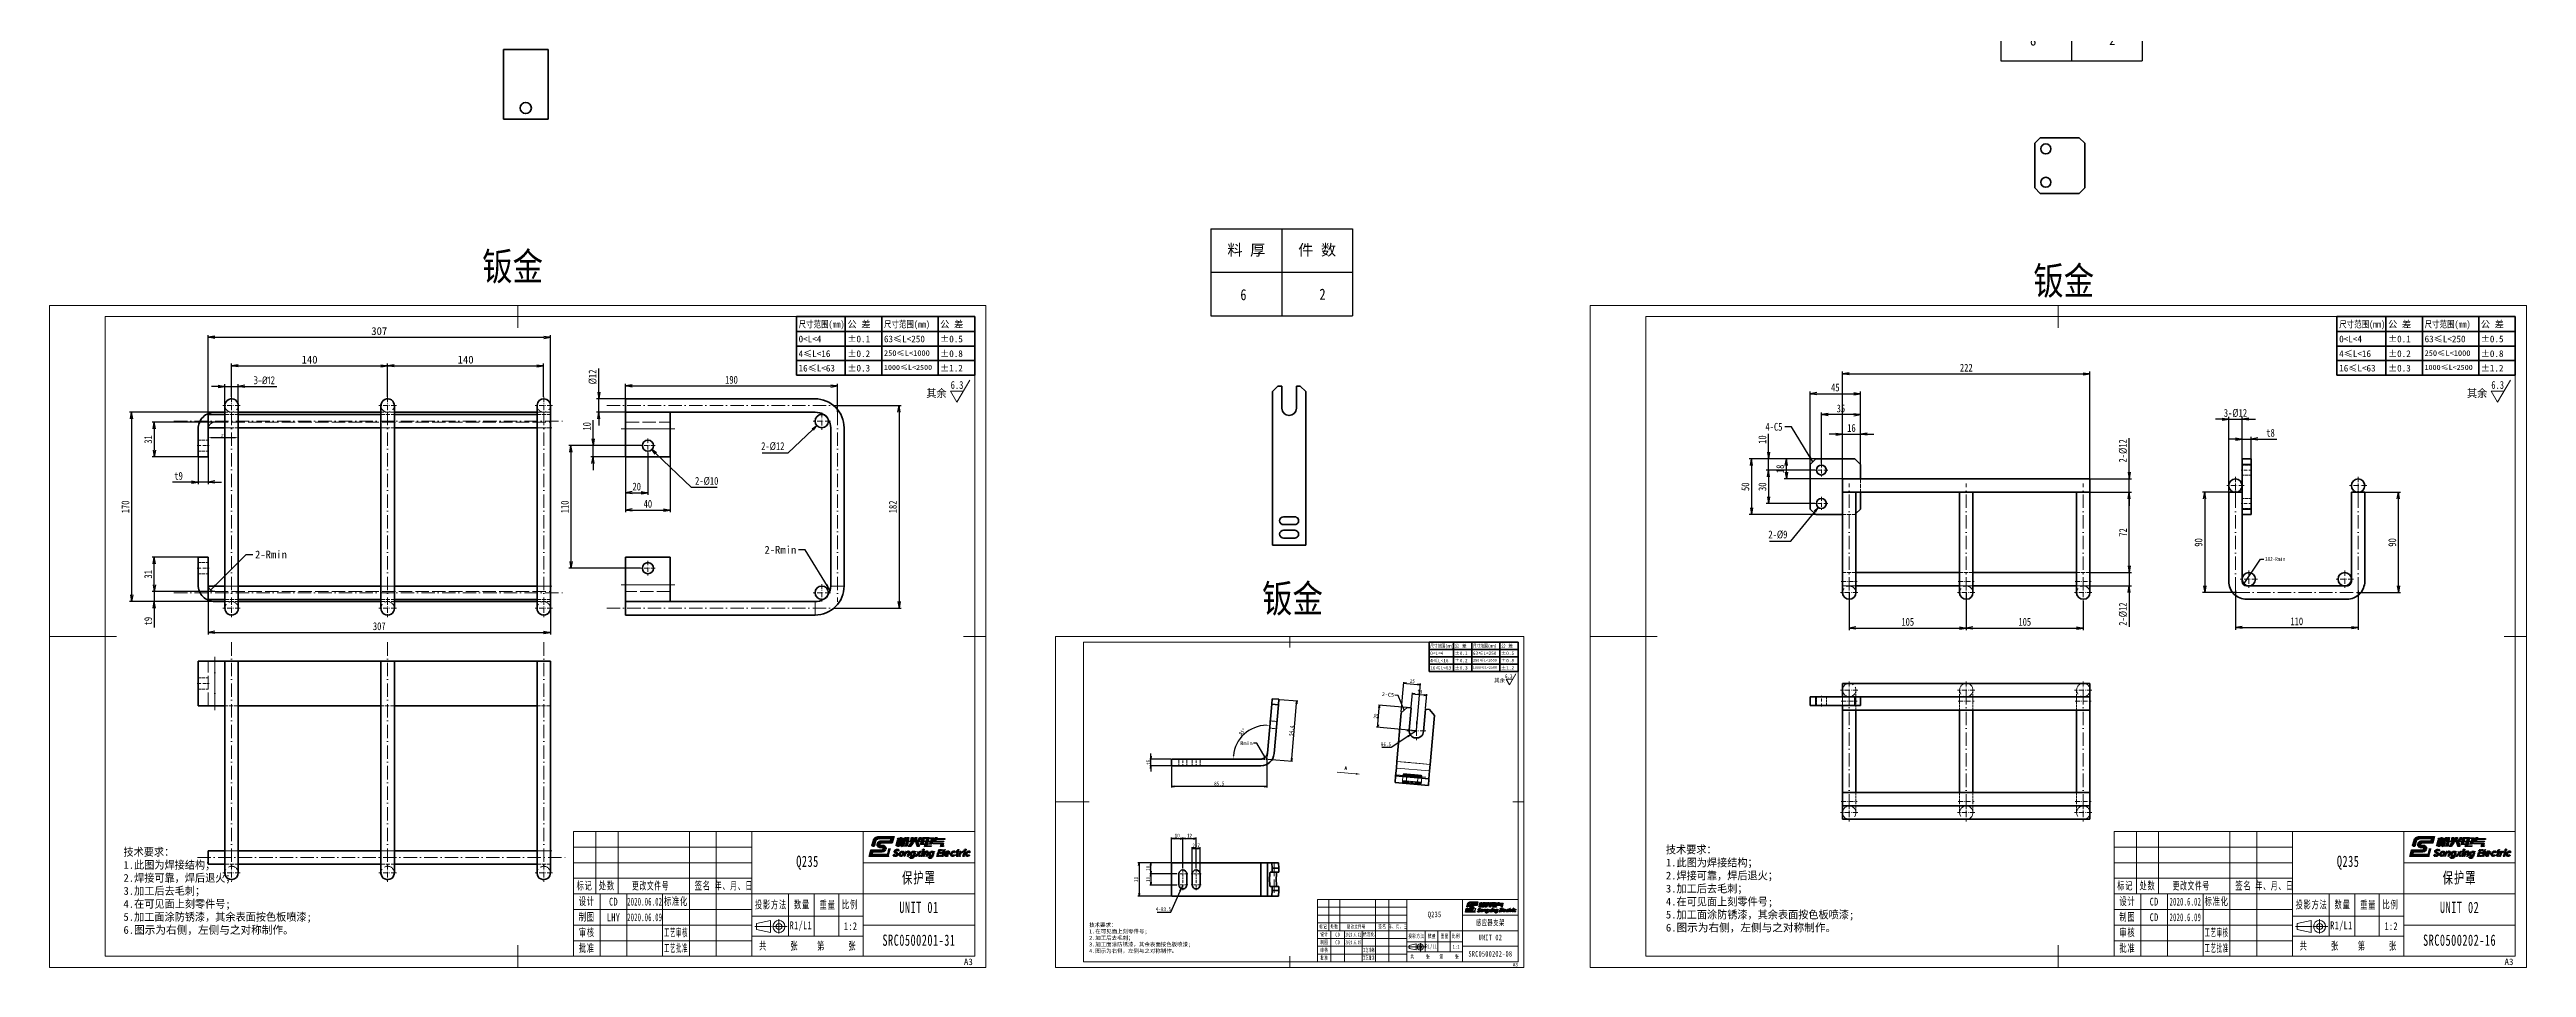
# Model space of a CAD drawing. Header units: millimetres. Extents: x -15766 to 80009, y -9701 to 15159.
# Drawn here: x -13824 to -11602, y 11134 to 11958 of the extents above; entities that cross this region are included whole.
import ezdxf
from ezdxf.enums import TextEntityAlignment as Align

# ---------------------------------------------------------------- set-up
doc = ezdxf.new("R2010")
doc.units = ezdxf.units.MM
for name, pattern in [('CENTER-HOKUTO_1', [16, 13, -1, 1, -1]), ('DASHDOT', [18.5, 12, -3, 0.5, -3]), ('DASHED', [15, 12, -3]), ('HIDDEN', [0.2, 0.1, -0.1]), ('HIDDEN-HOKUTO_1', [2, 1, -1]), ('虚线', [2, 1, -1])]:
    doc.linetypes.add(name, pattern=pattern)
doc.layers.get('DEFPOINTS').update_dxf_attribs({"lineweight": 18})
doc.layers.add('07', color=7, linetype='Continuous')
doc.layers.add('DRW0001_DXF_FORMAT', color=7, linetype='Continuous')
for name, color, linetype, lineweight in [('AM_7', 2, 'CENTER-HOKUTO_1', 18), ('AM_HID', 1, 'HIDDEN-HOKUTO_1', 18), ('AM_VIS', 7, 'Continuous', 18), ('CDRAFT0', 7, 'Continuous', 18), ('DIM', 253, 'Continuous', 20), ('title_frame', 7, 'Continuous', 18), ('word_dim', 9, 'Continuous', 18), ('尺寸线层', 3, 'Continuous', 18), ('标注线', 3, 'Continuous', 18), ('粗实线层', 7, 'Continuous', 35), ('粗实线层_1', 7, 'Continuous', 15), ('细实线层', 7, 'Continuous', 18), ('虚线层', 6, '虚线', 18)]:
    doc.layers.add(name, color=color, linetype=linetype, lineweight=lineweight)
doc.styles.add('DIM', font='', dxfattribs={"width": 0.8})
doc.styles.add('STYLE1', font='')
doc.styles.add('UserTxtStyle1', font='', dxfattribs={"width": 0.618357})
doc.styles.add('UserTxtStyle2', font='', dxfattribs={"width": 0.634692})
doc.styles.add('标准', font='', dxfattribs={"width": 0.667})
doc.styles.get('DIM').set_extended_font_data('NSimSun')
doc.styles.get('STYLE1').set_extended_font_data('宋体')
doc.styles.get('UserTxtStyle1').set_extended_font_data('宋体')
doc.styles.get('UserTxtStyle2').set_extended_font_data('宋体')
doc.styles.get('标准').set_extended_font_data('宋体')
doc.dimstyles.new('1-1', dxfattribs={"dimtxt": 3.5, "dimasz": 3, "dimexe": 1, "dimexo": 0, "dimgap": 1, "dimtad": 1, "dimdsep": 46, "dimtxsty": 'DIM', "dimblk": '_CAXARROW', "dimcen": 0, "dimdle": 6, "dimclrd": 256, "dimclre": 256, "dimclrt": 3, "dimazin": 2, "dimtfac": 0.707107, "dimtmove": 0, "dimatfit": 3, "dimfxl": 0, "dimfrac": 2, "dimtolj": 1, "dimarcsym": 0})
doc.dimstyles.new('1-1$0', dxfattribs={"dimtxt": 3.5, "dimasz": 2.5, "dimexe": 1, "dimexo": 0.625, "dimgap": 0.8, "dimtad": 1, "dimdsep": 46, "dimtxsty": 'DIM', "dimblk": 'OPEN', "dimcen": 0, "dimdle": 5, "dimclrd": 256, "dimclre": 256, "dimclrt": 3, "dimazin": 3, "dimtfac": 0.5, "dimtmove": 0, "dimatfit": 3, "dimldrblk": 'OPEN', "dimfxl": 0, "dimtolj": 1, "dimarcsym": 0})
doc.dimstyles.new('1-1$4', dxfattribs={"dimtxt": 3.5, "dimasz": 2.5, "dimexe": 1, "dimexo": 0.625, "dimgap": 0.8, "dimtad": 1, "dimtih": 1, "dimtoh": 1, "dimzin": 12, "dimdsep": 46, "dimtxsty": 'DIM', "dimblk": 'OPEN', "dimcen": 0, "dimdle": 5, "dimclrd": 256, "dimclre": 256, "dimclrt": 3, "dimazin": 3, "dimtfac": 0.5, "dimtmove": 0, "dimatfit": 3, "dimldrblk": 'OPEN', "dimfxl": 0, "dimtolj": 1, "dimarcsym": 0})
doc.dimstyles.new('1-2', dxfattribs={"dimscale": 2, "dimtxt": 3.5, "dimasz": 3, "dimexe": 1, "dimexo": 0, "dimgap": 1, "dimtad": 1, "dimdsep": 46, "dimtxsty": 'DIM', "dimblk": 'OPEN', "dimcen": 0, "dimdle": 6, "dimclrd": 256, "dimclre": 256, "dimclrt": 3, "dimazin": 2, "dimtfac": 0.707107, "dimtmove": 0, "dimatfit": 3, "dimfxl": 0, "dimfrac": 2, "dimtolj": 1, "dimarcsym": 0})
doc.dimstyles.new('1-2$3', dxfattribs={"dimscale": 2, "dimtxt": 3.5, "dimasz": 2.5, "dimexe": 1, "dimexo": 0.625, "dimgap": 1.2, "dimtad": 1, "dimtih": 1, "dimtoh": 1, "dimdsep": 46, "dimtxsty": 'DIM', "dimblk": 'OPEN', "dimcen": 0, "dimdle": 5, "dimclrd": 256, "dimclre": 256, "dimclrt": 3, "dimazin": 2, "dimtfac": 0.5, "dimtofl": 0, "dimtmove": 0, "dimatfit": 3, "dimfxl": 0, "dimtolj": 1, "dimarcsym": 0})
doc.dimstyles.new('DIN', dxfattribs={"dimtxt": 2.5, "dimasz": 2.5, "dimexe": 1.25, "dimexo": 0.625, "dimtad": 1, "dimtih": 1, "dimdec": 4, "dimdsep": 46, "dimlunit": 6, "dimtxsty": 'Standard', "dimcen": 2.5, "dimadec": 0, "dimazin": 0, "dimtfac": 1, "dimtdec": 4, "dimtmove": 0, "dimatfit": 3, "dimfxl": 0, "dimtvp": 1, "dimtolj": 1, "dimtzin": 0, "dimarcsym": 0})

msp = doc.modelspace()

# ---------------------------------------------------------------- texts
at = {"layer": 'DIM', "char_height": 25, "width": 104.980501, "attachment_point": 1, "style": 'DIM'}
for insert in [(-13435.75287, 11775.67601), (-12044.1272, 11762.79068), (-12736.05531, 11477.63627)]:
    msp.add_mtext('{\\C3;钣金}', dxfattribs=dict(at, insert=insert))
at = {"layer": 'DIM', "color": 3, "insert": (-12617.82794, 11376.74724), "char_height": 3.5, "attachment_point": 9, "rotation": 354.99964682}
msp.add_mtext('\\A1;2-C5', dxfattribs=at)
at = {"layer": 'DIM', "color": 3, "insert": (-12744.63279, 11333.67093), "char_height": 3.5, "attachment_point": 9}
msp.add_mtext('\\A1;Rmin', dxfattribs=at)
at = {"layer": 'DIM', "color": 2, "style": 'DIM', "width": 0.8}
for height, p in [(7, (-13004.01042, 11651.24925)), (7, (-11621.84269, 11651.24925)), (3.5, (-12511.30641, 11392.67681))]:
    msp.add_attdef('6.3', text='0.0', height=height, dxfattribs=at).set_placement(p, align=Align.BOTTOM_RIGHT)
at = {"layer": 'title_frame', "color": 3, "attachment_point": 7, "style": 'STYLE1'}
for insert, char_height, width in [((-13003.60305, 11136.11733), 5.917808, 11.7369863), ((-12511.10273, 11135.11084), 2.958904, 5.8684932), ((-11621.43532, 11136.11733), 5.917808, 11.7369863)]:
    msp.add_mtext('A3', dxfattribs=dict(at, insert=insert, char_height=char_height, width=width))
at = {"layer": 'word_dim', "linetype": 'Continuous', "attachment_point": 1}
for insert, char_height, width in [((-13037.26385, 11652.78097), 7, 21.7212079), ((-11655.09612, 11652.78097), 7, 21.7212079), ((-12527.93313, 11393.44267), 3.5, 10.860604)]:
    msp.add_mtext('{\\C3;其余}', dxfattribs=dict(at, insert=insert, char_height=char_height, width=width))
at = {"layer": 'word_dim', "color": 3, "style": 'DIM'}
for s, insert, char_height, attachment_point in [('\\A1;4-C5', (-12269.22306, 11615.68456), 7, 9), ('\\A1;3X2-Rmin', (-11836.24386, 11502.39095), 3.5, 1)]:
    msp.add_mtext(s, dxfattribs=dict(at, insert=insert, char_height=char_height, attachment_point=attachment_point))
at = {"layer": 'word_dim', "color": 3, "char_height": 7}
for insert, attachment_point in [((-13153.94833, 11505.36019), 9), ((-13639.54561, 11508.17406), 1)]:
    msp.add_mtext('\\A1;2-Rmin', dxfattribs=dict(at, insert=insert, attachment_point=attachment_point))
at = {"layer": 'word_dim', "linetype": 'Continuous', "ltscale": 4, "attachment_point": 1}
for s, insert, char_height, width in [('{\\C3;技术要求：\\P1.此图为焊接结构；\\P2.焊接可靠，焊后退火；\\P3.加工后去毛刺；\\P4.在可见面上刻零件号;\\P5.加工面涂防锈漆，其余表面按色板喷漆;\\P\\fNSimSun|b0|i0|c134|p49;6\\fSimSun|b0|i0|c134|p49;.图示为右侧，左侧与之对称制作。}', (-12373.78177, 11243.39138), 7, 279.2071636), ('{\\C3;技术要求：\\P1.此图为焊接结构；\\P2.焊接可靠，焊后退火；\\P3.加工后去毛刺；\\P4.在可见面上刻零件号;\\P5.加工面涂防锈漆，其余表面按色板喷漆;\\P\\fNSimSun|b0|i0|c134|p49;6\\fSimSun|b0|i0|c134|p49;.图示为右侧，左侧与之对称制作。}', (-13757.55532, 11241.32504), 7, 279.2071636), ('{\\C3;技术要求：\\P\\fNSimSun|b0|i0|c134|p49;1\\fSimSun|b0|i0|c134|p49;.在可见面上刻零件号;\\P2.加工后去毛刺；\\P3.加工面涂防锈漆，其余表面按色板喷漆;\\P\\fNSimSun|b0|i0|c134|p49;4\\fSimSun|b0|i0|c134|p49;.图示为右侧，左侧与之对称制作。\\P         }', (-12891.2139, 11174.10988), 3.5, 139.6035818)]:
    msp.add_mtext(s, dxfattribs=dict(at, insert=insert, char_height=char_height, width=width))
at = {"layer": '尺寸线层', "attachment_point": 5, "line_spacing_factor": 1.15057}
for s, insert, char_height, width, style in [('{\\T1.1;Q235}', (-13143.89416, 11228.10436), 10.1006116, 58.9160087, '标准'), ('{\\T1.1;Q235}', (-11761.72643, 11228.10436), 10.1006116, 58.9160087, '标准'), ('\\T1.1;标记', (-13343.89416, 11207.10436), 7, 36, '标准'), ('\\T1.1;处数', (-13323.89416, 11207.10436), 7, 36, '标准'), ('\\T1.1;更改文件号', (-13284.62732, 11207.05638), 7, 60, 'UserTxtStyle1'), ('\\T1.1;签名', (-13237.89416, 11207.10436), 7, 44, '标准'), ('\\T1.1;年、月、日', (-13209.89416, 11207.10436), 7, 60, 'UserTxtStyle2'), ('{\\T1.1;保护罩}', (-13043.89416, 11214.06584), 10.1006116, 58.9160087, '标准'), ('\\T1.1;标记', (-11961.72643, 11207.10436), 7, 36, '标准'), ('\\T1.1;处数', (-11941.72643, 11207.10436), 7, 36, '标准'), ('\\T1.1;更改文件号', (-11902.4596, 11207.05638), 7, 60, 'UserTxtStyle1'), ('\\T1.1;签名', (-11855.72643, 11207.10436), 7, 44, '标准'), ('\\T1.1;年、月、日', (-11827.72643, 11207.10436), 7, 60, 'UserTxtStyle2'), ('{\\T1.1;保护罩}', (-11661.72643, 11214.06584), 10.1006116, 58.9160087, '标准'), ('\\T1.1;制图', (-13341.89416, 11179.10436), 7, 44, '标准'), ('\\T1.1;设计', (-13341.89416, 11193.10436), 7, 44, '标准'), ('{\\T1.1;LHY}', (-13317.89416, 11179.10436), 7, 44, '标准'), ('{\\T1.1;CD}', (-13317.89416, 11193.10436), 7, 44, '标准'), ('{\\W0.5;\\T1.1;2020.06.02}', (-13289.89416, 11193.10436), 7, 32, '标准'), ('{\\W0.5;\\T1.1;2020.06.09}', (-13289.89416, 11179.10436), 7, 32, '标准'), ('\\T1.1;标准化', (-13261.89416, 11193.10436), 7, 44, '标准'), ('\\T1.1;投影方法', (-13176.70417, 11190.10436), 7, 44, '标准'), ('\\T1.1;数量', (-13148.89416, 11190.10436), 7, 44, '标准'), ('\\T1.1;重量', (-13125.89416, 11190.10436), 7, 44, '标准'), ('\\T1.1;比例', (-13105.89416, 11190.10436), 7, 44, '标准'), ('{\\T1.1;UNIT 01}', (-13043.89416, 11187.93176), 10.1006116, 58.9160087, '标准'), ('{\\T1.1;Q235}', (-12581.24828, 11181.10436), 5.0503058, 29.4580043, '标准'), ('{\\T1.1;感应器支架}', (-12531.24828, 11174.0851), 5.0503058, 29.4580043, '标准'), ('\\T1.1;制图', (-11959.72643, 11179.10436), 7, 44, '标准'), ('\\T1.1;设计', (-11959.72643, 11193.10436), 7, 44, '标准'), ('{\\T1.1;CD}', (-11935.72643, 11193.10436), 7, 44, '标准'), ('{\\T1.1;CD}', (-11935.72643, 11179.10436), 7, 44, '标准'), ('{\\W0.5;\\T1.1;2020.6.02}', (-11907.72643, 11193.10436), 7, 32, '标准'), ('{\\W0.5;\\T1.1;2020.6.09}', (-11907.72643, 11179.10436), 7, 32, '标准'), ('\\T1.1;标准化', (-11879.72643, 11193.10436), 7, 44, '标准'), ('\\T1.1;投影方法', (-11794.53644, 11190.10436), 7, 44, '标准'), ('\\T1.1;数量', (-11766.72643, 11190.10436), 7, 44, '标准'), ('\\T1.1;重量', (-11743.72643, 11190.10436), 7, 44, '标准'), ('\\T1.1;比例', (-11723.72643, 11190.10436), 7, 44, '标准'), ('{\\T1.1;UNIT 02}', (-11661.72643, 11187.93176), 10.1006116, 58.9160087, '标准'), ('{\\T1.1;批准}', (-13341.89416, 11151.10436), 7, 44, '标准'), ('\\T1.1;审核', (-13341.89416, 11165.10436), 7, 44, '标准'), ('{\\W0.5;\\T1.1;工艺审核}', (-13261.89416, 11165.10436), 7, 44, '标准'), ('{\\W0.5;\\T1.1;工艺批准}', (-13261.89416, 11151.10436), 7, 44, '标准'), ('\\T1.1;共', (-13183.7515, 11153.10436), 7, 16, '标准'), ('\\T1.1;张', (-13155.7515, 11153.10436), 7, 16, '标准'), ('{\\T1.1;R1/L1}', (-13149.89416, 11171.10436), 7, 22, '标准'), ('\\T1.1;第', (-13131.67368, 11153.10436), 7, 16, '标准'), ('{\\T1.1;1:2}', (-13105.22454, 11171.10436), 7, 21.3392391, '标准'), ('\\T1.1;张', (-13103.7515, 11153.10436), 7, 16, '标准'), ('{\\T1.1;SRC0500201-31}', (-13043.89416, 11158.5198), 10.1006116, 58.747581, '标准'), ('\\T1.1;标记', (-12681.24828, 11170.60436), 3.5, 18, '标准'), ('\\T1.1;制图', (-12680.24828, 11156.60436), 3.5, 22, '标准'), ('\\T1.1;设计', (-12680.24828, 11163.60436), 3.5, 22, '标准'), ('\\T1.1;处数', (-12671.24828, 11170.60436), 3.5, 18, '标准'), ('{\\T1.1;CD}', (-12668.24828, 11163.60436), 3.5, 22, '标准'), ('{\\T1.1;CD}', (-12668.24828, 11156.60436), 3.5, 22, '标准'), ('{\\W0.5;\\T1.1;2020.6.02}', (-12654.24828, 11163.60436), 3.5, 16, '标准'), ('{\\W0.5;\\T1.1;2020.6.09}', (-12654.24828, 11156.60436), 3.5, 16, '标准'), ('\\T1.1;更改文件号', (-12651.61486, 11170.58037), 3.5, 30, 'UserTxtStyle1'), ('\\T1.1;标准化', (-12640.24828, 11163.60436), 3.5, 22, '标准'), ('\\T1.1;签名', (-12628.24828, 11170.60436), 3.5, 22, '标准'), ('\\T1.1;年、月、日', (-12614.24828, 11170.60436), 3.5, 30, 'UserTxtStyle2'), ('\\T1.1;投影方法', (-12597.65328, 11162.10436), 3.5, 22, '标准'), ('\\T1.1;数量', (-12583.74828, 11162.10436), 3.5, 22, '标准'), ('\\T1.1;重量', (-12572.24828, 11162.10436), 3.5, 22, '标准'), ('\\T1.1;比例', (-12562.24828, 11162.10436), 3.5, 22, '标准'), ('{\\T1.1;UNIT 02}', (-12531.24828, 11161.01806), 5.0503058, 29.4580043, '标准'), ('{\\T1.1;批准}', (-11959.72643, 11151.10436), 7, 44, '标准'), ('\\T1.1;审核', (-11959.72643, 11165.10436), 7, 44, '标准'), ('{\\W0.5;\\T1.1;工艺审核}', (-11879.72643, 11165.10436), 7, 44, '标准'), ('{\\W0.5;\\T1.1;工艺批准}', (-11879.72643, 11151.10436), 7, 44, '标准'), ('\\T1.1;共', (-11801.58377, 11153.10436), 7, 16, '标准'), ('\\T1.1;张', (-11773.58377, 11153.10436), 7, 16, '标准'), ('{\\T1.1;R1/L1}', (-11767.72643, 11171.10436), 7, 22, '标准'), ('\\T1.1;第', (-11749.50595, 11153.10436), 7, 16, '标准'), ('{\\T1.1;1:2}', (-11723.05681, 11171.10436), 7, 21.3392391, '标准'), ('\\T1.1;张', (-11721.58377, 11153.10436), 7, 16, '标准'), ('{\\T1.1;SRC0500202-16}', (-11661.72643, 11158.5198), 10.1006116, 58.747581, '标准'), ('{\\T1.1;批准}', (-12680.24828, 11142.60436), 3.5, 22, '标准'), ('\\T1.1;审核', (-12680.24828, 11149.60436), 3.5, 22, '标准'), ('{\\W0.5;\\T1.1;工艺审核}', (-12640.24828, 11149.60436), 3.5, 22, '标准'), ('{\\W0.5;\\T1.1;工艺批准}', (-12640.24828, 11142.60436), 3.5, 22, '标准'), ('\\T1.1;共', (-12601.17695, 11143.60436), 3.5, 8, '标准'), ('\\T1.1;张', (-12587.17695, 11143.60436), 3.5, 8, '标准'), ('{\\T1.1;R1/L1}', (-12584.24828, 11152.60436), 3.5, 11, '标准'), ('\\T1.1;第', (-12575.13804, 11143.60436), 3.5, 8, '标准'), ('\\T1.1;1:1', (-12561.91347, 11152.60436), 3.5, 10.6696195, '标准'), ('\\T1.1;张', (-12561.17695, 11143.60436), 3.5, 8, '标准'), ('{\\T1.1;SRC0500202-08}', (-12531.24828, 11146.31208), 5.0503058, 29.3737905, '标准')]:
    msp.add_mtext(s, dxfattribs=dict(at, insert=insert, char_height=char_height, width=width, style=style))

# ---------------------------------------------------------------- blocks, each defined once
blk = doc.blocks.new('*X37')
at = {"layer": 'CDRAFT0'}
for p, q in [((420, 297), (0, 297)), ((0, 297), (0, 0)), ((420, 0), (420, 297)), ((0, 0), (420, 0))]:
    blk.add_line(p, q, dxfattribs=at)
at = {"layer": '粗实线层_1'}
for p, q in [((415, 292), (25, 292)), ((25, 292), (25, 5)), ((210, 297), (210, 287)), ((415, 5), (415, 292)), ((0, 148.5), (30, 148.5)), ((420, 148.5), (410, 148.5)), ((25, 5), (415, 5)), ((210, 0), (210, 10))]:
    blk.add_line(p, q, dxfattribs=at)
blk = doc.blocks.new('自由公差_1')
at = {"layer": '粗实线层'}
for p, q in [((-80, 0), (0, 0)), ((-80, 0), (-80, -26.3)), ((-58.1, 0), (-58.1, -26.3)), ((-41.6, 0), (-41.6, -26.3)), ((-16.4, 0), (-16.4, -26.3)), ((0, 0), (0, -26.3)), ((-80, -6.6), (0, -6.6)), ((-80, -13.2), (0, -13.2)), ((-80, -19.7), (0, -19.7)), ((-80, -26.3), (0, -26.3))]:
    blk.add_line(p, q, dxfattribs=at)
at = {"layer": '尺寸线层', "linetype": 'Continuous', "attachment_point": 1, "line_spacing_factor": 0.9}
for s, insert, char_height, width in [('{\\W0.8;尺寸范围(mm)}', (-79, -1.9), 3, 22.603), ('0<L<4', (-79, -8.5), 3, 22.603), ('公 差', (-57.1, -1.9), 3, 22.603), ('%%P0.1', (-57.1, -8.5), 3, 12.712), ('{\\W0.8;尺寸范围(mm)}', (-40.7, -1.9), 3, 22.603), ('63≤L<250', (-40.7, -8.5), 3, 22.603), ('公 差', (-15.5, -1.9), 3, 22.603), ('%%P0.5', (-15.5, -8.5), 3, 12.577), ('4≤L<16', (-79, -15.1), 3, 22.603), ('16≤L<63', (-79, -21.6), 3, 22.603), ('%%P0.2', (-57.1, -15.1), 3, 12.477), ('%%P0.3', (-57.1, -21.6), 3, 12.712), ('250≤L<1000', (-40.7, -15.1), 2.5, 22.603), ('1000≤L<2500', (-40.7, -21.6), 2.3, 22.603), ('%%P0.8', (-15.5, -15.1), 3, 13.076), ('%%P1.2', (-15.5, -21.6), 3, 12.876)]:
    blk.add_mtext(s, dxfattribs=dict(at, insert=insert, char_height=char_height, width=width))
blk = doc.blocks.new('SYMBOL_3_BL2', base_point=(178.1, 46.5))
at = {"layer": 'DRW0001_DXF_FORMAT', "linetype": 'Continuous'}
for color, points in [(1, [(162.9, 45.8), (162.8, 45.4), (157, 44.4), (155.4, 42.4), (156.2, 45.5), (161.2, 45.5), (161.4, 45.6), (161.6, 45.8), (162.9, 45.9)]), (1, [(158.2, 48.7), (157.8, 47.3), (157.7, 47.1), (157.5, 47), (157.3, 46.9), (157.1, 46.9), (156.9, 47), (156.8, 47.2), (156.7, 47.4), (156.7, 47.6), (156.9, 48.3), (156.9, 48.3), (156.9, 48.4), (158.3, 49.1), (158.2, 48.7)]), (1, [(158.7, 49.9), (158.5, 49.6), (158.3, 49.1), (156.9, 48.4), (157.2, 49.4), (157.4, 49.9), (159.4, 50.3), (159, 50.2)]), (1, [(161.6, 44.5), (161.2, 44.4), (157, 44.4), (162.8, 45.4), (162.5, 45), (162.4, 44.9), (162, 44.6)]), (1, [(159.7, 50.4), (159.4, 50.3), (157.4, 49.9), (157.6, 50.4), (158, 50.8), (159.9, 50.4)]), (1, [(159.9, 51.5), (160, 51.5), (166.6, 51.5), (165.8, 48.4), (165, 49.5), (165.2, 50.4), (159.9, 50.4), (158, 50.8), (158.4, 51.1), (158.9, 51.3), (159.4, 51.5), (159.8, 51.5)]), (1, [(160.4, 48.2), (160.3, 48.1), (160.2, 47.8), (159, 47.6), (159, 48), (159.1, 48.1), (159.1, 48.1), (160.8, 48.4), (160.6, 48.3)]), (1, [(160.1, 47.7), (160.2, 47.6), (159.1, 47.2), (159, 47.6), (160.2, 47.8), (160.1, 47.8)]), (1, [(160.4, 49.5), (160.8, 49.5), (165, 49.5), (165.8, 48.4), (160.8, 48.4), (159.1, 48.1), (159.2, 48.5), (159.5, 48.9), (159.6, 49), (160, 49.3)]), (1, [(162.5, 47.3), (162.7, 47), (162.9, 46.7), (163, 46.3), (163, 45.9), (162.9, 45.9), (161.6, 45.8), (161.7, 45.9), (161.8, 46.1), (161.9, 46.1), (161.9, 46.2), (161.8, 46.4), (161.8, 46.4), (161.7, 46.4), (160.3, 46.4), (159.9, 46.5), (159.9, 46.5), (159.5, 46.6), (159.3, 46.9), (159.1, 47.2), (160.2, 47.6), (160.2, 47.5), (160.3, 47.5), (161.7, 47.5), (162.1, 47.5), (162.1, 47.5)]), (5, [(168.4, 50.1), (168.4, 50.1), (168.8, 50.1), (168, 47.2), (167.9, 47.2), (167.5, 47.2), (167.6, 47.6), (168.2, 49.9), (168.2, 49.9), (168.2, 50), (168.3, 50), (168.3, 50.1)]), (5, [(169.2, 50.7), (169.3, 51), (170, 51), (169.9, 50.7), (168.2, 50.4), (168.3, 50.7)]), (5, [(169.9, 50.7), (169.8, 50.4), (169.8, 50.4), (168.9, 46.9), (168.2, 46.9), (169.1, 50.4), (168.2, 50.4), (169.9, 50.7)]), (5, [(170.2, 50.1), (170.2, 50.1), (170.5, 50.1), (169.9, 47.6), (169.2, 47.2), (169.9, 49.9), (169.9, 49.9), (169.9, 49.9), (170, 50), (170, 50), (170.1, 50.1)]), (5, [(170, 47.6), (169.9, 47.2), (169.8, 47.2), (169.3, 47.2), (169.2, 47.2), (169.9, 47.6)]), (5, [(170.8, 50.7), (170.8, 50.6), (170.7, 50.4), (170.7, 50.4), (170.5, 50.4), (170.1, 50.4), (170, 50.4), (170.1, 50.5), (170.1, 50.7), (170.1, 50.7), (170.4, 50.7), (170.8, 50.7)]), (5, [(170, 47.2), (170.7, 48.7), (171.5, 48.7), (170.8, 47.2), (170, 46.9), (170, 47.2)]), (5, [(171.9, 47.2), (172, 48.7), (172.8, 48.7), (172.7, 47.2), (170, 46.9), (170.8, 47.2)]), (5, [(171.9, 51), (171.9, 51), (172.2, 51), (171.5, 49), (171.5, 49), (170.7, 49), (170.8, 49.4), (171.3, 50.7), (171.3, 50.7), (171.4, 50.8), (171.4, 50.9), (171.5, 50.9), (171.6, 51), (171.7, 51), (171.7, 51)]), (5, [(172.9, 51), (172.9, 51), (173.3, 51), (173, 49.4), (172.2, 49), (172.5, 50.6), (172.5, 50.6), (172.5, 50.7), (172.5, 50.9), (172.7, 51), (172.8, 51)]), (5, [(182.3, 50.8), (182.2, 50.5), (182.2, 50.5), (181.9, 49.4), (172.2, 49), (180.1, 49.4), (180.2, 49.4), (180.7, 49.4), (181, 49.4), (181.2, 50.1), (181.3, 50.5), (180.5, 50.5), (180.1, 50.5), (179.9, 49.8), (179.8, 49.4), (178.9, 49.4), (179.2, 50.4), (179.2, 50.5), (179.2, 50.5), (179.2, 50.5), (179.2, 50.5), (179.3, 50.7), (179.4, 50.8), (182.3, 50.8)]), (5, [(181.9, 49.4), (181.8, 49), (181.8, 49), (181.6, 48.1), (178.5, 47.8), (179.5, 48.1), (180.2, 48.1), (180.6, 48.1), (180.8, 48.7), (180.9, 49), (180.4, 49), (180.1, 49), (179.9, 49), (179.7, 49), (178.6, 48.1), (178.8, 49), (173.6, 49), (173.5, 49), (173, 49), (172.4, 49), (172.2, 49), (181.9, 49.4)]), (5, [(180.1, 49.4), (172.2, 49), (173, 49.4), (173.5, 49.4), (173.7, 49.4), (178.9, 49.4), (178.9, 49.4), (179.8, 49.4)]), (5, [(175.4, 48.7), (174.9, 48.1), (174.2, 47.1), (174, 46.9), (173.7, 46.9), (173.1, 46.9), (173, 46.9), (173.5, 47.5), (174.2, 48.5), (174.4, 48.7), (174.7, 48.7), (175.3, 48.7)]), (5, [(175.2, 51), (175, 49.6), (175, 49.6), (174.1, 49.6), (174.1, 49.6), (174.3, 50.5), (174.3, 50.6), (174.3, 50.6), (174.3, 50.6), (174.3, 50.7), (174.3, 50.7), (174.3, 50.8), (174.3, 50.8), (174.4, 50.9), (174.4, 50.9), (174.5, 51), (174.5, 51), (174.6, 51), (174.8, 51), (174.8, 51), (174.8, 51), (174.8, 51), (175.2, 51)]), (5, [(176.8, 51), (176.6, 49.8), (176.5, 49.6), (175.8, 49.6), (175.7, 49.6), (175.8, 50.5), (175.8, 50.6), (175.9, 50.7), (175.9, 50.7), (175.9, 50.8), (175.9, 50.8), (176, 50.9), (176, 50.9), (176.1, 51), (176.1, 51), (176.2, 51), (176.3, 51), (176.3, 51), (176.3, 51), (176.3, 51), (176.7, 51)]), (5, [(177.5, 48.7), (177.7, 48.1), (177.9, 47.1), (177.9, 46.9), (177.6, 46.9), (177.1, 46.9), (177, 46.9), (176.8, 47.5), (176.6, 48.5), (176.5, 48.7), (176.9, 48.7), (177.4, 48.7)]), (5, [(178.4, 51), (178.4, 51), (178.8, 51), (178.2, 49.6), (177.3, 49.6), (177.8, 50.7), (177.8, 50.7), (177.9, 50.8), (177.9, 50.9), (178, 50.9), (178.1, 50.9), (178.2, 51), (178.2, 51), (178.3, 51)]), (5, [(179.6, 48.4), (179.5, 48.1), (178.5, 47.8), (178.6, 48.1), (178.6, 48.1), (179.7, 49)]), (5, [(181.6, 48.1), (181.5, 47.8), (181.5, 47.8), (180.3, 46.9), (180.6, 47.8), (178.5, 47.8), (181.6, 48.1)]), (5, [(181.4, 50.8), (181.4, 51), (182.3, 51), (182.3, 50.8), (179.4, 50.8), (179.8, 50.8), (180.2, 50.8)]), (5, [(183.4, 47.2), (183.3, 46.9), (181.2, 46.9), (180.5, 46.9), (180.3, 46.9), (181.5, 47.8), (181.3, 47.2)]), (5, [(188.9, 49.4), (188.8, 49), (183.9, 49), (183.6, 48.1), (181.7, 47.8), (181.8, 48.1), (182.7, 48.1), (183, 49), (182, 49), (184, 49.4)]), (5, [(184.4, 50.8), (184.3, 50.5), (184.3, 50.5), (184, 49.4), (182, 49), (182.1, 49.4), (183.1, 49.4), (183.4, 50.5), (182.4, 50.5), (182.5, 50.8), (184.4, 50.8)]), (5, [(188.8, 48.5), (188.5, 47.2), (187.5, 47), (187.8, 48.2), (184, 48.2), (184.1, 48.5), (187.9, 48.5), (188.4, 48.5)]), (5, [(185.3, 51), (185.7, 51), (185.9, 51), (185.5, 50.1), (185.2, 49.6), (184.6, 49.6), (184.3, 49.6), (184.7, 50.3), (184.8, 50.6), (184.9, 50.7), (184.9, 50.8), (185, 50.9), (185.1, 50.9), (185.1, 50.9), (185.2, 51), (185.3, 51), (185.3, 51), (185.3, 51)]), (5, [(189.4, 50.5), (189.4, 50.4), (189.4, 50.2), (189.4, 50.1), (188.1, 50.1), (186.1, 50.1), (185.7, 50.1), (185.8, 50.2), (185.9, 50.4), (185.9, 50.5), (187.1, 50.5), (189.1, 50.5)]), (5, [(188.9, 47.2), (188.8, 46.9), (188.4, 46.9), (187.5, 46.9), (187.5, 47), (188.5, 47.2)]), (1, [(163.4, 43.5), (164.2, 42.4), (155.4, 42.4), (157, 44.4), (156.8, 43.5)])]:
    blk.add_hatch(color=color, dxfattribs=at).paths.add_polyline_path(points)
at = {"layer": 'DRW0001_DXF_FORMAT', "linetype": 'HIDDEN'}
for points in [[(167.5, 45), (167.5, 44.9), (167.4, 44.8), (166.7, 44.7), (166.7, 44.8), (166.7, 45), (166.8, 45.2), (167.8, 45.1), (167.6, 45.1)], [(167.4, 44.7), (167.4, 44.7), (166.7, 44.5), (166.7, 44.7), (167.4, 44.8), (167.4, 44.8)], [(167.5, 44.6), (168.2, 44.1), (167, 44.1), (166.9, 44.1), (166.8, 44.2), (166.7, 44.4), (166.7, 44.5), (167.4, 44.7), (167.5, 44.6)], [(168.8, 45.5), (169, 45.2), (168.4, 44.8), (168.1, 45.1), (168, 45.1), (167.9, 45.2), (167.9, 45.2), (166.8, 45.2), (167, 45.3), (167.2, 45.5), (168.8, 45.5)], [(167.8, 45.8), (168, 45.8), (168.1, 45.8), (168.3, 45.7), (168.5, 45.7), (168.6, 45.6), (168.8, 45.5), (167.2, 45.5), (167.4, 45.6), (167.4, 45.6), (167.6, 45.7)], [(170.2, 44.9), (170.4, 44.9), (170.5, 44.9), (170.7, 44.8), (170.8, 44.8), (171, 44.7), (171.1, 44.6), (171.2, 44.5), (171.2, 44.3), (171.3, 44.2), (171.3, 44), (171.3, 43.8), (171.2, 43.7), (171.2, 43.5), (171.1, 43.3), (171, 43.1), (170.8, 43), (169.9, 43.1), (170, 43.1), (170.1, 43.1), (170.2, 43.2), (170.3, 43.2), (170.3, 43.3), (170.4, 43.3), (170.5, 43.4), (170.6, 43.5), (170.6, 43.6), (170.6, 43.7), (170.6, 43.8), (170.7, 43.8), (170.6, 43.9), (170.6, 44), (170.6, 44.1), (170.6, 44.1), (170.5, 44.2), (170.4, 44.2), (170.4, 44.2), (170.4, 44.3), (170.3, 44.3), (170.2, 44.3), (169.1, 44.2), (169.2, 44.4), (169.4, 44.5), (169.4, 44.5), (169.6, 44.7), (169.8, 44.8), (170, 44.8)], [(173.4, 44.8), (173.5, 44.7), (172.5, 44.3), (172.4, 44.2), (172.3, 44.2), (172.2, 44.1), (171.2, 42.5), (171.8, 44.9), (172.4, 44.7), (172.4, 44.7), (172.5, 44.8), (173.3, 44.8)], [(172.8, 44.9), (173, 44.9), (173.1, 44.9), (173.3, 44.9), (173.3, 44.8), (172.5, 44.8), (172.7, 44.9)], [(172.7, 44.3), (172.6, 44.3), (172.5, 44.3), (173.5, 44.7), (173.6, 44.6), (173.6, 44.5), (173.7, 44.4), (173.7, 44.2), (173.6, 44.1), (173.6, 44), (173, 44), (173, 44.1), (173, 44.2), (172.9, 44.2), (172.9, 44.3), (172.8, 44.3), (172.8, 44.3)], [(175.8, 44.7), (176.4, 44.9), (175.8, 42.7), (175.8, 42.7), (175.5, 43.5), (175.5, 43.6), (175.5, 43.7), (175.6, 43.7), (175.6, 43.8), (175.6, 43.9), (175.5, 44), (175.5, 44.1), (175.5, 44.1), (175.4, 44.2), (175.3, 44.2), (175.3, 44.2), (175.2, 44.3), (175.1, 44.3), (174.1, 44.3), (174.3, 44.5), (174.4, 44.6), (174.6, 44.7), (175.8, 44.7)], [(175.4, 44.9), (175.6, 44.8), (175.8, 44.7), (174.6, 44.7), (174.8, 44.8), (175.1, 44.9), (175.3, 44.9), (175.4, 44.9)], [(177.7, 44.3), (178.2, 44.8), (178.9, 44.8), (177.9, 43.8), (176, 42.5), (177.2, 43.8)], [(179.2, 44.7), (179.5, 44.8), (179.9, 44.9), (179.6, 43.7), (179.2, 42.5), (178.9, 42.5), (178.6, 42.5), (178.9, 43.6), (179.2, 44.7), (179.2, 44.7)], [(180, 45.8), (180, 45.7), (180, 45.7), (180.1, 45.7), (180.1, 45.6), (180.1, 45.6), (180.1, 45.5), (180.1, 45.5), (180.1, 45.4), (180.1, 45.3), (180, 45.3), (180, 45.2), (180, 45.2), (179.9, 45.1), (179.4, 45.1), (179.3, 45.2), (179.3, 45.2), (179.3, 45.3), (179.3, 45.3), (179.3, 45.4), (179.3, 45.4), (179.3, 45.5), (179.4, 45.5), (179.4, 45.6), (179.4, 45.6), (179.5, 45.7), (179.5, 45.7), (179.6, 45.7), (179.6, 45.8), (179.9, 45.8)], [(179.9, 45.1), (179.8, 45.1), (179.8, 45.1), (179.7, 45), (179.7, 45), (179.6, 45), (179.5, 45), (179.5, 45), (179.4, 45.1), (179.4, 45.1), (179.4, 45.1), (179.9, 45.1)], [(179.7, 45.8), (179.8, 45.8), (179.9, 45.8), (179.9, 45.8), (179.9, 45.8), (179.6, 45.8), (179.7, 45.8)], [(181.8, 44.8), (181.9, 44.7), (180.9, 44.3), (180.8, 44.2), (180.7, 44.2), (180.6, 44.1), (179.6, 42.5), (180.2, 44.9), (180.8, 44.7), (180.8, 44.7), (180.9, 44.8), (181.8, 44.8)], [(181.2, 44.9), (181.4, 44.9), (181.6, 44.9), (181.7, 44.9), (181.8, 44.8), (180.9, 44.8), (181.1, 44.9)], [(181.1, 44.3), (181, 44.3), (180.9, 44.3), (181.9, 44.7), (182, 44.6), (182, 44.5), (182.1, 44.4), (182.1, 44.2), (182.1, 44.1), (182.1, 44), (181.4, 44), (181.4, 44.1), (181.4, 44.2), (181.4, 44.2), (181.3, 44.3), (181.3, 44.3), (181.2, 44.3)], [(184.2, 44.7), (184.8, 44.9), (184.2, 42.7), (184.2, 42.7), (183.9, 43.5), (183.9, 43.6), (184, 43.7), (184, 43.7), (184, 43.8), (184, 43.9), (184, 44), (183.9, 44.1), (183.9, 44.1), (183.8, 44.2), (183.8, 44.2), (183.7, 44.2), (183.6, 44.3), (183.5, 44.3), (182.5, 44.3), (182.7, 44.5), (182.9, 44.6), (183.1, 44.7), (184.2, 44.7)], [(183.9, 44.9), (184, 44.8), (184.2, 44.7), (183.1, 44.7), (183.3, 44.8), (183.5, 44.9), (183.7, 44.9), (183.8, 44.9)], [(188.5, 45.6), (188.3, 45), (187, 45), (185.8, 42.5), (186.6, 45.6), (186.7, 45.6)], [(188.2, 44.4), (188, 43.8), (186.7, 43.8), (185.8, 42.5), (187, 45), (186.9, 44.4)], [(189.5, 45.6), (189.1, 44.1), (188.7, 42.5), (188.4, 42.5), (188, 42.5), (188.4, 44), (188.8, 45.5), (189.2, 45.5), (189.5, 45.6), (189.5, 45.6)], [(191.6, 44.5), (191.6, 44.5), (191.6, 44.4), (191.7, 44.3), (191.7, 44.1), (191.7, 43.9), (191.7, 43.8), (189.3, 43.7), (189.3, 43.9), (189.4, 44.1), (190.1, 44), (190, 44), (190.9, 44), (191.1, 44), (191.1, 44), (191, 44.1), (191, 44.1), (191, 44.1), (191, 44.1), (191, 44.1), (191, 44.1), (191, 44.1), (191, 44.2), (190.9, 44.2), (190.8, 44.2), (190.8, 44.3), (190.8, 44.3), (190.7, 44.3), (190.6, 44.3), (189.5, 44.2), (189.7, 44.4), (189.9, 44.5), (191.6, 44.5)], [(191.3, 44.8), (191.4, 44.7), (191.5, 44.6), (191.6, 44.5), (189.9, 44.5), (189.9, 44.5), (190.1, 44.7), (190.2, 44.8), (191.2, 44.8)], [(190.6, 44.9), (190.8, 44.9), (191, 44.9), (191.2, 44.8), (191.2, 44.8), (190.2, 44.8), (190.4, 44.8)], [(193.9, 44.8), (194.1, 44.7), (194.2, 44.6), (194.2, 44.5), (193.7, 44.1), (193.6, 44.2), (193.5, 44.2), (193.5, 44.3), (193.4, 44.3), (193.3, 44.3), (192.3, 44.4), (192.5, 44.5), (192.5, 44.6), (192.7, 44.7), (192.9, 44.8), (193.9, 44.8)], [(193.3, 44.9), (193.5, 44.9), (193.6, 44.9), (193.8, 44.8), (193.9, 44.8), (192.9, 44.8), (193.1, 44.8)], [(195, 45.5), (195.7, 45.6), (195.5, 44.8), (194.4, 44.2), (194.5, 44.8), (194.9, 44.8)], [(195.9, 44.8), (195.7, 44.2), (195.3, 44.2), (194.4, 43.2), (194.7, 44.2), (194.4, 44.2), (195.5, 44.8)], [(197.3, 44.9), (197.4, 44.9), (197.6, 44.9), (197.7, 44.9), (197.5, 44.2), (197.5, 44.2), (197.5, 44.2), (197.4, 44.2), (197.4, 44.2), (197.4, 44.2), (197.4, 44.2), (197.3, 44.3), (197.2, 44.3), (197.2, 44.3), (197.1, 44.3), (197, 44.3), (196.9, 44.3), (196.8, 44.2), (196.8, 44.2), (196.7, 44.1), (195.6, 42.5), (196.3, 44.9), (196.8, 44.7), (196.8, 44.7), (197, 44.8), (197.1, 44.9)], [(198, 44.7), (198.3, 44.8), (198.7, 44.9), (198.3, 43.7), (198, 42.5), (197.7, 42.5), (197.4, 42.5), (197.7, 43.6), (198, 44.7), (198, 44.7)], [(198.7, 45.8), (198.8, 45.7), (198.8, 45.7), (198.9, 45.7), (198.9, 45.6), (198.9, 45.6), (198.9, 45.5), (198.9, 45.5), (198.9, 45.4), (198.9, 45.3), (198.8, 45.3), (198.8, 45.2), (198.7, 45.2), (198.7, 45.1), (198.2, 45.1), (198.1, 45.2), (198.1, 45.2), (198.1, 45.3), (198.1, 45.3), (198.1, 45.4), (198.1, 45.4), (198.1, 45.5), (198.2, 45.5), (198.2, 45.6), (198.2, 45.6), (198.3, 45.7), (198.3, 45.7), (198.4, 45.7), (198.4, 45.8), (198.7, 45.8)], [(198.7, 45.1), (198.6, 45.1), (198.6, 45.1), (198.5, 45), (198.4, 45), (198.4, 45), (198.3, 45), (198.3, 45), (198.3, 45), (198.2, 45.1), (198.2, 45.1), (198.2, 45.1), (198.7, 45.1)], [(198.5, 45.8), (198.6, 45.8), (198.7, 45.8), (198.7, 45.8), (198.7, 45.8), (198.4, 45.8), (198.5, 45.8)], [(200.6, 44.8), (200.8, 44.7), (200.9, 44.6), (200.9, 44.5), (200.4, 44.1), (200.3, 44.2), (200.2, 44.2), (200.1, 44.3), (200, 44.3), (199, 44.4), (199.2, 44.5), (199.2, 44.6), (199.4, 44.7), (199.6, 44.8), (200.6, 44.8)], [(200, 44.9), (200.2, 44.9), (200.3, 44.9), (200.5, 44.8), (200.6, 44.8), (199.6, 44.8), (199.8, 44.8)], [(167, 43.1), (167, 43.1), (167.1, 43), (166.4, 42.6), (166.1, 43), (166.7, 43.5), (166.8, 43.3)], [(167.3, 43), (167.4, 43), (168.3, 43), (166.4, 42.6), (167.1, 43), (167.2, 43)], [(168, 42.7), (167.8, 42.5), (167.8, 42.5), (167.6, 42.4), (167.3, 42.4), (167.1, 42.4), (167.1, 42.4), (166.9, 42.4), (166.7, 42.5), (166.5, 42.5), (166.4, 42.6), (166.4, 42.6), (168.3, 43), (168.2, 42.8)], [(168.2, 44.1), (168.3, 44), (167.7, 43.6), (167, 44), (167, 44), (167, 44.1), (167, 44.1), (168.2, 44.1), (168.2, 44.1), (168.2, 44.1)], [(168.5, 43.6), (168.5, 43.5), (168.5, 43.3), (168.4, 43.1), (168.3, 43), (167.4, 43), (167.5, 43.1), (167.6, 43.1), (167.7, 43.2), (167.8, 43.3), (167.8, 43.4), (167.8, 43.4), (167.7, 43.5), (167.7, 43.6), (167.7, 43.6), (168.3, 44), (168.4, 43.9), (168.5, 43.8)], [(169.6, 44), (169.5, 43.9), (168.8, 43.7), (168.9, 43.9), (169.6, 44)], [(169.5, 43.8), (169.4, 43.7), (168.8, 43.5), (168.8, 43.7), (169.5, 43.9)], [(169.4, 43.6), (169.4, 43.5), (168.8, 43.4), (168.8, 43.5), (169.4, 43.7)], [(169.4, 43.4), (169.5, 43.3), (168.8, 43.2), (168.8, 43.4), (169.4, 43.5), (169.4, 43.5)], [(169.5, 43.2), (169.6, 43.2), (168.8, 43.1), (168.8, 43.2), (169.5, 43.3)], [(169.9, 43.1), (170.8, 43), (170.7, 42.8), (169, 42.8), (168.9, 42.9), (168.8, 43.1), (169.6, 43.2), (169.6, 43.2), (169.7, 43.1), (169.7, 43.1), (169.8, 43.1)], [(169.7, 44.1), (169.6, 44), (168.9, 43.9), (169, 44.1), (169.9, 44.2), (169.8, 44.2)], [(170, 44.3), (169.9, 44.2), (169, 44.1), (169.1, 44.2), (170.2, 44.3), (170.1, 44.3)], [(170.7, 42.8), (170.5, 42.7), (170.3, 42.6), (170.1, 42.5), (169.9, 42.5), (169.7, 42.5), (169.5, 42.5), (169.4, 42.5), (169.2, 42.6), (169.1, 42.7), (169, 42.8), (170.7, 42.8)], [(173.6, 44), (173.6, 44), (173.2, 42.5), (172.6, 42.5), (172.8, 43.4), (173, 44), (173, 44), (173, 44), (173.6, 44)], [(173.5, 42.2), (174.1, 42.4), (174.1, 42.3), (174.2, 42.2), (173.5, 42.1)], [(174.5, 42.1), (174.6, 42.1), (175.5, 42), (175.3, 41.9), (175.1, 41.7), (174.9, 41.6), (174.7, 41.6), (174.5, 41.5), (174.3, 41.5), (174.2, 41.5), (174.1, 41.6), (174, 41.6), (173.8, 41.7), (173.7, 41.8), (173.6, 41.9), (173.5, 42.1), (174.2, 42.2), (174.3, 42.1)], [(174.3, 43.6), (174.3, 43.5), (173.7, 43.4), (173.8, 43.6), (174.4, 43.7)], [(174.3, 43.4), (174.4, 43.4), (173.7, 43.2), (173.7, 43.4), (174.3, 43.5)], [(174.4, 43.2), (174.5, 43.2), (173.8, 43), (173.7, 43.2), (174.4, 43.4), (174.4, 43.3)], [(174.5, 43.9), (174.4, 43.9), (173.8, 43.7), (173.9, 43.9), (174.7, 44.1), (174.6, 44)], [(174.4, 43.8), (174.4, 43.7), (173.8, 43.6), (173.8, 43.7), (174.4, 43.9)], [(174.8, 43.1), (174.9, 43.1), (175, 43.1), (175.1, 43.1), (175.2, 43.2), (175.3, 43.3), (175.3, 43.3), (175.4, 43.4), (175.5, 43.5), (175.8, 42.7), (175.7, 42.5), (175.6, 42.2), (175.5, 42), (174.6, 42.1), (174.7, 42.2), (174.9, 42.2), (175, 42.3), (175.1, 42.5), (175.1, 42.5), (175.2, 42.6), (174.1, 42.6), (174, 42.7), (173.9, 42.9), (173.8, 43), (174.5, 43.2), (174.6, 43.1), (174.6, 43.1), (174.7, 43.1)], [(174.7, 44.2), (174.7, 44.1), (173.9, 43.9), (174, 44.1), (174.1, 44.3), (175, 44.3), (174.9, 44.2), (174.8, 44.2)], [(175, 42.5), (174.8, 42.5), (174.6, 42.5), (174.4, 42.5), (174.3, 42.5), (174.2, 42.5), (174.1, 42.6), (175.2, 42.6)], [(177.4, 43.3), (176.7, 42.5), (176, 42.5), (177.9, 43.8), (178.4, 42.5), (177.7, 42.5)], [(180.4, 43.3), (180.2, 42.5), (179.6, 42.5), (180.6, 44.1), (180.6, 44), (180.4, 43.4)], [(182.1, 44), (182.1, 44), (181.6, 42.5), (181, 42.5), (181.2, 43.2), (181.4, 44), (181.4, 44), (181.4, 44), (182.1, 44)], [(181.9, 42.2), (182.5, 42.4), (182.6, 42.3), (182.6, 42.2), (182, 42.1)], [(182.9, 42.1), (183, 42.1), (183.9, 42), (183.7, 41.9), (183.6, 41.7), (183.4, 41.6), (183.1, 41.6), (182.9, 41.5), (182.8, 41.5), (182.6, 41.5), (182.5, 41.6), (182.4, 41.6), (182.3, 41.7), (182.1, 41.8), (182, 41.9), (182, 42.1), (182.6, 42.2), (182.8, 42.1)], [(182.9, 43.9), (182.9, 43.9), (182.2, 43.7), (182.3, 43.9), (183.1, 44.1), (183, 44)], [(182.8, 43.8), (182.8, 43.7), (182.2, 43.6), (182.2, 43.7), (182.9, 43.9)], [(182.8, 43.6), (182.8, 43.5), (182.2, 43.4), (182.2, 43.6), (182.8, 43.7)], [(182.8, 43.4), (182.8, 43.4), (182.2, 43.2), (182.2, 43.4), (182.8, 43.5)], [(183.2, 43.1), (183.3, 43.1), (183.4, 43.1), (183.5, 43.1), (183.6, 43.2), (183.7, 43.3), (183.8, 43.3), (183.8, 43.4), (183.9, 43.5), (184.2, 42.7), (184.2, 42.5), (184, 42.2), (183.9, 42), (183, 42.1), (183.1, 42.2), (183.3, 42.2), (183.4, 42.3), (183.5, 42.5), (183.6, 42.5), (183.6, 42.6), (182.5, 42.6), (182.4, 42.7), (182.3, 42.9), (182.2, 43), (182.9, 43.2), (183, 43.1), (183.1, 43.1), (183.1, 43.1)], [(182.9, 43.2), (182.9, 43.2), (182.2, 43), (182.2, 43.2), (182.8, 43.4), (182.8, 43.3)], [(183.2, 44.2), (183.1, 44.1), (182.3, 43.9), (182.4, 44.1), (182.5, 44.3), (183.4, 44.3), (183.4, 44.2), (183.3, 44.2)], [(183.4, 42.5), (183.2, 42.5), (183, 42.5), (182.8, 42.5), (182.7, 42.5), (182.7, 42.5), (182.5, 42.6), (183.6, 42.6)], [(187.8, 43.1), (187.7, 42.5), (186.4, 42.5), (185.9, 42.5), (185.8, 42.5), (186.7, 43.8), (186.5, 43.1)], [(191.7, 43.7), (191.6, 43.5), (189.9, 43.5), (189.2, 43.4), (189.2, 43.5), (189.3, 43.7), (191.7, 43.7)], [(189.9, 43.4), (189.9, 43.3), (189.2, 43.2), (189.2, 43.4), (189.9, 43.5)], [(190, 43.2), (190.1, 43.1), (189.3, 43), (189.2, 43.2), (189.9, 43.3)], [(190.3, 43.1), (190.5, 43.1), (190.6, 43.1), (190.7, 43.2), (190.8, 43.3), (191.1, 42.8), (189.4, 42.8), (189.4, 42.9), (189.3, 43), (190.1, 43.1), (190.2, 43.1)], [(190.4, 44.2), (190.3, 44.2), (189.4, 44.1), (189.5, 44.2), (190.6, 44.3), (190.6, 44.3), (190.5, 44.3)], [(190.2, 44.1), (190.1, 44), (189.4, 44.1), (190.3, 44.2), (190.3, 44.2), (190.2, 44.1)], [(191.1, 42.8), (190.9, 42.7), (190.7, 42.6), (190.5, 42.5), (190.3, 42.5), (190.2, 42.5), (190, 42.5), (189.8, 42.5), (189.7, 42.6), (189.5, 42.7), (189.4, 42.8), (191.1, 42.8)], [(192.8, 44.1), (192.7, 43.9), (192.6, 43.8), (192.5, 43.7), (191.9, 43.5), (191.9, 43.7), (192, 43.9), (192.1, 44), (192.9, 44.2), (192.8, 44.1)], [(192.5, 43.6), (192.5, 43.5), (191.9, 43.3), (191.9, 43.5), (192.5, 43.7)], [(192.5, 43.4), (192.6, 43.3), (191.9, 43.2), (191.9, 43.3), (192.5, 43.5)], [(192.7, 43.2), (192.8, 43.1), (191.9, 43), (191.9, 43.2), (192.6, 43.3)], [(193, 43.1), (193.1, 43.1), (193.2, 43.1), (193.4, 43.2), (193.4, 43.3), (193.8, 42.8), (192.1, 42.8), (192, 42.9), (191.9, 43), (192.8, 43.1), (192.9, 43.1)], [(193, 44.2), (192.9, 44.2), (192.1, 44), (192.2, 44.2), (192.3, 44.4), (193.3, 44.3), (193.2, 44.3)], [(193.7, 42.8), (193.6, 42.7), (193.4, 42.6), (193.2, 42.5), (193, 42.5), (192.8, 42.5), (192.6, 42.5), (192.5, 42.5), (192.3, 42.6), (192.2, 42.7), (192.1, 42.8), (193.8, 42.8)], [(195.1, 43.2), (195.1, 43.2), (195.2, 43.2), (194.4, 43), (194.4, 43.2), (194.4, 43.2), (194.4, 43.2), (194.4, 43.2), (194.4, 43.2), (195.3, 44.2), (195.1, 43.3), (195.1, 43.3), (195.1, 43.3)], [(195.2, 43.2), (195.3, 43.2), (195.3, 43.2), (195.2, 42.6), (195.2, 42.5), (195.2, 42.5), (195, 42.5), (194.9, 42.5), (194.7, 42.5), (194.6, 42.6), (194.5, 42.7), (194.5, 42.8), (194.4, 42.9), (194.4, 43), (195.2, 43.2)], [(196.6, 43.9), (196.4, 43.3), (196.4, 43.4), (196.2, 42.5), (195.6, 42.5), (196.7, 44.1), (196.6, 44), (196.6, 43.9)], [(199.5, 44.1), (199.4, 43.9), (199.3, 43.8), (199.2, 43.7), (198.6, 43.5), (198.6, 43.7), (198.7, 43.9), (198.8, 44), (199.6, 44.2), (199.5, 44.1)], [(199.2, 43.6), (199.2, 43.5), (198.6, 43.3), (198.6, 43.5), (199.2, 43.7)], [(199.2, 43.4), (199.3, 43.3), (198.6, 43.2), (198.6, 43.3), (199.2, 43.5)], [(199.4, 43.2), (199.5, 43.1), (198.6, 43), (198.6, 43.2), (199.3, 43.3)], [(199.7, 43.1), (199.8, 43.1), (199.9, 43.1), (200.1, 43.2), (200.1, 43.3), (200.5, 42.8), (198.8, 42.8), (198.7, 42.9), (198.6, 43), (199.5, 43.1), (199.6, 43.1)], [(199.7, 44.2), (199.6, 44.2), (198.8, 44), (198.9, 44.2), (199, 44.4), (200, 44.3), (199.9, 44.3)], [(200.4, 42.8), (200.3, 42.7), (200.1, 42.6), (199.9, 42.5), (199.7, 42.5), (199.5, 42.5), (199.3, 42.5), (199.2, 42.5), (199, 42.6), (198.9, 42.7), (198.8, 42.8), (200.5, 42.8)]]:
    blk.add_hatch(color=8, dxfattribs=at).paths.add_polyline_path(points)
at = {"layer": 'DRW0001_DXF_FORMAT', "color": 1, "linetype": 'Continuous'}
for points in [[(162.9, 45.8), (162.8, 45.4), (157, 44.4), (155.4, 42.4), (156.2, 45.5), (161.2, 45.5), (161.4, 45.6), (161.6, 45.8), (162.9, 45.9), (162.9, 45.8)], [(158.2, 48.7), (157.8, 47.3), (157.7, 47.1), (157.5, 47), (157.3, 46.9), (157.1, 46.9), (156.9, 47), (156.8, 47.2), (156.7, 47.4), (156.7, 47.6), (156.9, 48.3), (156.9, 48.3), (156.9, 48.4), (158.3, 49.1), (158.2, 48.7), (158.2, 48.7)], [(158.7, 49.9), (158.5, 49.6), (158.3, 49.1), (156.9, 48.4), (157.2, 49.4), (157.4, 49.9), (159.4, 50.3), (159, 50.2), (158.7, 49.9)], [(161.6, 44.5), (161.2, 44.4), (157, 44.4), (162.8, 45.4), (162.5, 45), (162.4, 44.9), (162, 44.6), (161.6, 44.5)], [(159.7, 50.4), (159.4, 50.3), (157.4, 49.9), (157.6, 50.4), (158, 50.8), (159.9, 50.4), (159.7, 50.4)], [(159.9, 51.5), (160, 51.5), (166.6, 51.5), (165.8, 48.4), (165, 49.5), (165.2, 50.4), (159.9, 50.4), (158, 50.8), (158.4, 51.1), (158.9, 51.3), (159.4, 51.5), (159.8, 51.5), (159.9, 51.5)], [(160.4, 48.2), (160.3, 48.1), (160.2, 47.8), (159, 47.6), (159, 48), (159.1, 48.1), (159.1, 48.1), (160.8, 48.4), (160.6, 48.3), (160.4, 48.2)], [(160.1, 47.7), (160.2, 47.6), (159.1, 47.2), (159, 47.6), (160.2, 47.8), (160.1, 47.8), (160.1, 47.7)], [(160.4, 49.5), (160.8, 49.5), (165, 49.5), (165.8, 48.4), (160.8, 48.4), (159.1, 48.1), (159.2, 48.5), (159.5, 48.9), (159.6, 49), (160, 49.3), (160.4, 49.5)], [(162.5, 47.3), (162.7, 47), (162.9, 46.7), (163, 46.3), (163, 45.9), (162.9, 45.9), (161.6, 45.8), (161.7, 45.9), (161.8, 46.1), (161.9, 46.1), (161.9, 46.2), (161.8, 46.4), (161.8, 46.4), (161.7, 46.4), (160.3, 46.4), (159.9, 46.5), (159.9, 46.5), (159.5, 46.6), (159.3, 46.9), (159.1, 47.2), (160.2, 47.6), (160.2, 47.5), (160.3, 47.5), (161.7, 47.5), (162.1, 47.5), (162.1, 47.5), (162.5, 47.3)], [(163.4, 43.5), (164.2, 42.4), (155.4, 42.4), (157, 44.4), (156.8, 43.5), (163.4, 43.5)]]:
    blk.add_lwpolyline(points, dxfattribs=at)
at = {"layer": 'DRW0001_DXF_FORMAT', "color": 8, "linetype": 'HIDDEN'}
for points in [[(167.5, 45), (167.5, 44.9), (167.4, 44.8), (166.7, 44.7), (166.7, 44.8), (166.7, 45), (166.8, 45.2), (167.8, 45.1), (167.6, 45.1), (167.5, 45)], [(167.4, 44.7), (167.4, 44.7), (166.7, 44.5), (166.7, 44.7), (167.4, 44.8), (167.4, 44.8), (167.4, 44.7)], [(167.5, 44.6), (168.2, 44.1), (167, 44.1), (166.9, 44.1), (166.8, 44.2), (166.7, 44.4), (166.7, 44.5), (167.4, 44.7), (167.5, 44.6), (167.5, 44.6)], [(168.8, 45.5), (169, 45.2), (168.4, 44.8), (168.1, 45.1), (168, 45.1), (167.9, 45.2), (167.9, 45.2), (166.8, 45.2), (167, 45.3), (167.2, 45.5), (168.8, 45.5), (168.8, 45.5)], [(167.8, 45.8), (168, 45.8), (168.1, 45.8), (168.3, 45.7), (168.5, 45.7), (168.6, 45.6), (168.8, 45.5), (167.2, 45.5), (167.4, 45.6), (167.4, 45.6), (167.6, 45.7), (167.8, 45.8)], [(170.2, 44.9), (170.4, 44.9), (170.5, 44.9), (170.7, 44.8), (170.8, 44.8), (171, 44.7), (171.1, 44.6), (171.2, 44.5), (171.2, 44.3), (171.3, 44.2), (171.3, 44), (171.3, 43.8), (171.2, 43.7), (171.2, 43.5), (171.1, 43.3), (171, 43.1), (170.8, 43), (169.9, 43.1), (170, 43.1), (170.1, 43.1), (170.2, 43.2), (170.3, 43.2), (170.3, 43.3), (170.4, 43.3), (170.5, 43.4), (170.6, 43.5), (170.6, 43.6), (170.6, 43.7), (170.6, 43.8), (170.7, 43.8), (170.6, 43.9), (170.6, 44), (170.6, 44.1), (170.6, 44.1), (170.5, 44.2), (170.4, 44.2), (170.4, 44.2), (170.4, 44.3), (170.3, 44.3), (170.2, 44.3), (169.1, 44.2), (169.2, 44.4), (169.4, 44.5), (169.4, 44.5), (169.6, 44.7), (169.8, 44.8), (170, 44.8), (170.2, 44.9)], [(173.4, 44.8), (173.5, 44.7), (172.5, 44.3), (172.4, 44.2), (172.3, 44.2), (172.2, 44.1), (171.2, 42.5), (171.8, 44.9), (172.4, 44.7), (172.4, 44.7), (172.5, 44.8), (173.3, 44.8), (173.4, 44.8)], [(172.8, 44.9), (173, 44.9), (173.1, 44.9), (173.3, 44.9), (173.3, 44.8), (172.5, 44.8), (172.7, 44.9), (172.8, 44.9)], [(172.7, 44.3), (172.6, 44.3), (172.5, 44.3), (173.5, 44.7), (173.6, 44.6), (173.6, 44.5), (173.7, 44.4), (173.7, 44.2), (173.6, 44.1), (173.6, 44), (173, 44), (173, 44.1), (173, 44.2), (172.9, 44.2), (172.9, 44.3), (172.8, 44.3), (172.8, 44.3), (172.7, 44.3)], [(175.8, 44.7), (176.4, 44.9), (175.8, 42.7), (175.8, 42.7), (175.5, 43.5), (175.5, 43.6), (175.5, 43.7), (175.6, 43.7), (175.6, 43.8), (175.6, 43.9), (175.5, 44), (175.5, 44.1), (175.5, 44.1), (175.4, 44.2), (175.3, 44.2), (175.3, 44.2), (175.2, 44.3), (175.1, 44.3), (174.1, 44.3), (174.3, 44.5), (174.4, 44.6), (174.6, 44.7), (175.8, 44.7), (175.8, 44.7)], [(175.4, 44.9), (175.6, 44.8), (175.8, 44.7), (174.6, 44.7), (174.8, 44.8), (175.1, 44.9), (175.3, 44.9), (175.4, 44.9), (175.4, 44.9)], [(177.7, 44.3), (178.2, 44.8), (178.9, 44.8), (177.9, 43.8), (176, 42.5), (177.2, 43.8), (177.7, 44.3)], [(179.2, 44.7), (179.5, 44.8), (179.9, 44.9), (179.6, 43.7), (179.2, 42.5), (178.9, 42.5), (178.6, 42.5), (178.9, 43.6), (179.2, 44.7), (179.2, 44.7), (179.2, 44.7)], [(180, 45.8), (180, 45.7), (180, 45.7), (180.1, 45.7), (180.1, 45.6), (180.1, 45.6), (180.1, 45.5), (180.1, 45.5), (180.1, 45.4), (180.1, 45.3), (180, 45.3), (180, 45.2), (180, 45.2), (179.9, 45.1), (179.4, 45.1), (179.3, 45.2), (179.3, 45.2), (179.3, 45.3), (179.3, 45.3), (179.3, 45.4), (179.3, 45.4), (179.3, 45.5), (179.4, 45.5), (179.4, 45.6), (179.4, 45.6), (179.5, 45.7), (179.5, 45.7), (179.6, 45.7), (179.6, 45.8), (179.9, 45.8), (180, 45.8)], [(179.9, 45.1), (179.8, 45.1), (179.8, 45.1), (179.7, 45), (179.7, 45), (179.6, 45), (179.5, 45), (179.5, 45), (179.4, 45.1), (179.4, 45.1), (179.4, 45.1), (179.9, 45.1), (179.9, 45.1)], [(179.7, 45.8), (179.8, 45.8), (179.9, 45.8), (179.9, 45.8), (179.9, 45.8), (179.6, 45.8), (179.7, 45.8), (179.7, 45.8)], [(181.8, 44.8), (181.9, 44.7), (180.9, 44.3), (180.8, 44.2), (180.7, 44.2), (180.6, 44.1), (179.6, 42.5), (180.2, 44.9), (180.8, 44.7), (180.8, 44.7), (180.9, 44.8), (181.8, 44.8), (181.8, 44.8)], [(181.2, 44.9), (181.4, 44.9), (181.6, 44.9), (181.7, 44.9), (181.8, 44.8), (180.9, 44.8), (181.1, 44.9), (181.2, 44.9)], [(181.1, 44.3), (181, 44.3), (180.9, 44.3), (181.9, 44.7), (182, 44.6), (182, 44.5), (182.1, 44.4), (182.1, 44.2), (182.1, 44.1), (182.1, 44), (181.4, 44), (181.4, 44.1), (181.4, 44.2), (181.4, 44.2), (181.3, 44.3), (181.3, 44.3), (181.2, 44.3), (181.1, 44.3)], [(184.2, 44.7), (184.8, 44.9), (184.2, 42.7), (184.2, 42.7), (183.9, 43.5), (183.9, 43.6), (184, 43.7), (184, 43.7), (184, 43.8), (184, 43.9), (184, 44), (183.9, 44.1), (183.9, 44.1), (183.8, 44.2), (183.8, 44.2), (183.7, 44.2), (183.6, 44.3), (183.5, 44.3), (182.5, 44.3), (182.7, 44.5), (182.9, 44.6), (183.1, 44.7), (184.2, 44.7), (184.2, 44.7)], [(183.9, 44.9), (184, 44.8), (184.2, 44.7), (183.1, 44.7), (183.3, 44.8), (183.5, 44.9), (183.7, 44.9), (183.8, 44.9), (183.9, 44.9)], [(188.5, 45.6), (188.3, 45), (187, 45), (185.8, 42.5), (186.6, 45.6), (186.7, 45.6), (188.5, 45.6)], [(188.2, 44.4), (188, 43.8), (186.7, 43.8), (185.8, 42.5), (187, 45), (186.9, 44.4), (188.2, 44.4)], [(189.5, 45.6), (189.1, 44.1), (188.7, 42.5), (188.4, 42.5), (188, 42.5), (188.4, 44), (188.8, 45.5), (189.2, 45.5), (189.5, 45.6), (189.5, 45.6), (189.5, 45.6)], [(191.6, 44.5), (191.6, 44.5), (191.6, 44.4), (191.7, 44.3), (191.7, 44.1), (191.7, 43.9), (191.7, 43.8), (189.3, 43.7), (189.3, 43.9), (189.4, 44.1), (190.1, 44), (190, 44), (190.9, 44), (191.1, 44), (191.1, 44), (191, 44.1), (191, 44.1), (191, 44.1), (191, 44.1), (191, 44.1), (191, 44.1), (191, 44.1), (191, 44.2), (190.9, 44.2), (190.8, 44.2), (190.8, 44.3), (190.8, 44.3), (190.7, 44.3), (190.6, 44.3), (189.5, 44.2), (189.7, 44.4), (189.9, 44.5), (191.6, 44.5), (191.6, 44.5)], [(191.3, 44.8), (191.4, 44.7), (191.5, 44.6), (191.6, 44.5), (189.9, 44.5), (189.9, 44.5), (190.1, 44.7), (190.2, 44.8), (191.2, 44.8), (191.3, 44.8)], [(190.6, 44.9), (190.8, 44.9), (191, 44.9), (191.2, 44.8), (191.2, 44.8), (190.2, 44.8), (190.4, 44.8), (190.6, 44.9)], [(193.9, 44.8), (194.1, 44.7), (194.2, 44.6), (194.2, 44.5), (193.7, 44.1), (193.6, 44.2), (193.5, 44.2), (193.5, 44.3), (193.4, 44.3), (193.3, 44.3), (192.3, 44.4), (192.5, 44.5), (192.5, 44.6), (192.7, 44.7), (192.9, 44.8), (193.9, 44.8), (193.9, 44.8)], [(193.3, 44.9), (193.5, 44.9), (193.6, 44.9), (193.8, 44.8), (193.9, 44.8), (192.9, 44.8), (193.1, 44.8), (193.3, 44.9)], [(195, 45.5), (195.7, 45.6), (195.5, 44.8), (194.4, 44.2), (194.5, 44.8), (194.9, 44.8), (195, 45.5)], [(195.9, 44.8), (195.7, 44.2), (195.3, 44.2), (194.4, 43.2), (194.7, 44.2), (194.4, 44.2), (195.5, 44.8), (195.9, 44.8)], [(197.3, 44.9), (197.4, 44.9), (197.6, 44.9), (197.7, 44.9), (197.5, 44.2), (197.5, 44.2), (197.5, 44.2), (197.4, 44.2), (197.4, 44.2), (197.4, 44.2), (197.4, 44.2), (197.3, 44.3), (197.2, 44.3), (197.2, 44.3), (197.1, 44.3), (197, 44.3), (196.9, 44.3), (196.8, 44.2), (196.8, 44.2), (196.7, 44.1), (195.6, 42.5), (196.3, 44.9), (196.8, 44.7), (196.8, 44.7), (197, 44.8), (197.1, 44.9), (197.3, 44.9)], [(198, 44.7), (198.3, 44.8), (198.7, 44.9), (198.3, 43.7), (198, 42.5), (197.7, 42.5), (197.4, 42.5), (197.7, 43.6), (198, 44.7), (198, 44.7), (198, 44.7)], [(198.7, 45.8), (198.8, 45.7), (198.8, 45.7), (198.9, 45.7), (198.9, 45.6), (198.9, 45.6), (198.9, 45.5), (198.9, 45.5), (198.9, 45.4), (198.9, 45.3), (198.8, 45.3), (198.8, 45.2), (198.7, 45.2), (198.7, 45.1), (198.2, 45.1), (198.1, 45.2), (198.1, 45.2), (198.1, 45.3), (198.1, 45.3), (198.1, 45.4), (198.1, 45.4), (198.1, 45.5), (198.2, 45.5), (198.2, 45.6), (198.2, 45.6), (198.3, 45.7), (198.3, 45.7), (198.4, 45.7), (198.4, 45.8), (198.7, 45.8), (198.7, 45.8)], [(198.7, 45.1), (198.6, 45.1), (198.6, 45.1), (198.5, 45), (198.4, 45), (198.4, 45), (198.3, 45), (198.3, 45), (198.3, 45), (198.2, 45.1), (198.2, 45.1), (198.2, 45.1), (198.7, 45.1), (198.7, 45.1)], [(198.5, 45.8), (198.6, 45.8), (198.7, 45.8), (198.7, 45.8), (198.7, 45.8), (198.4, 45.8), (198.5, 45.8), (198.5, 45.8)], [(200.6, 44.8), (200.8, 44.7), (200.9, 44.6), (200.9, 44.5), (200.4, 44.1), (200.3, 44.2), (200.2, 44.2), (200.1, 44.3), (200, 44.3), (199, 44.4), (199.2, 44.5), (199.2, 44.6), (199.4, 44.7), (199.6, 44.8), (200.6, 44.8), (200.6, 44.8)], [(200, 44.9), (200.2, 44.9), (200.3, 44.9), (200.5, 44.8), (200.6, 44.8), (199.6, 44.8), (199.8, 44.8), (200, 44.9)], [(167, 43.1), (167, 43.1), (167.1, 43), (166.4, 42.6), (166.1, 43), (166.7, 43.5), (166.8, 43.3), (167, 43.1)], [(167.3, 43), (167.4, 43), (168.3, 43), (166.4, 42.6), (167.1, 43), (167.2, 43), (167.3, 43)], [(168, 42.7), (167.8, 42.5), (167.8, 42.5), (167.6, 42.4), (167.3, 42.4), (167.1, 42.4), (167.1, 42.4), (166.9, 42.4), (166.7, 42.5), (166.5, 42.5), (166.4, 42.6), (166.4, 42.6), (168.3, 43), (168.2, 42.8), (168, 42.7)], [(168.2, 44.1), (168.3, 44), (167.7, 43.6), (167, 44), (167, 44), (167, 44.1), (167, 44.1), (168.2, 44.1), (168.2, 44.1), (168.2, 44.1), (168.2, 44.1)], [(168.5, 43.6), (168.5, 43.5), (168.5, 43.3), (168.4, 43.1), (168.3, 43), (167.4, 43), (167.5, 43.1), (167.6, 43.1), (167.7, 43.2), (167.8, 43.3), (167.8, 43.4), (167.8, 43.4), (167.7, 43.5), (167.7, 43.6), (167.7, 43.6), (168.3, 44), (168.4, 43.9), (168.5, 43.8), (168.5, 43.6)], [(169.6, 44), (169.5, 43.9), (168.8, 43.7), (168.9, 43.9), (169.6, 44), (169.6, 44)], [(169.5, 43.8), (169.4, 43.7), (168.8, 43.5), (168.8, 43.7), (169.5, 43.9), (169.5, 43.8)], [(169.4, 43.6), (169.4, 43.5), (168.8, 43.4), (168.8, 43.5), (169.4, 43.7), (169.4, 43.6)], [(169.4, 43.4), (169.5, 43.3), (168.8, 43.2), (168.8, 43.4), (169.4, 43.5), (169.4, 43.5), (169.4, 43.4)], [(169.5, 43.2), (169.6, 43.2), (168.8, 43.1), (168.8, 43.2), (169.5, 43.3), (169.5, 43.2)], [(169.9, 43.1), (170.8, 43), (170.7, 42.8), (169, 42.8), (168.9, 42.9), (168.8, 43.1), (169.6, 43.2), (169.6, 43.2), (169.7, 43.1), (169.7, 43.1), (169.8, 43.1), (169.9, 43.1)], [(169.7, 44.1), (169.6, 44), (168.9, 43.9), (169, 44.1), (169.9, 44.2), (169.8, 44.2), (169.7, 44.1)], [(170, 44.3), (169.9, 44.2), (169, 44.1), (169.1, 44.2), (170.2, 44.3), (170.1, 44.3), (170, 44.3)], [(170.7, 42.8), (170.5, 42.7), (170.3, 42.6), (170.1, 42.5), (169.9, 42.5), (169.7, 42.5), (169.5, 42.5), (169.4, 42.5), (169.2, 42.6), (169.1, 42.7), (169, 42.8), (170.7, 42.8), (170.7, 42.8)], [(173.6, 44), (173.6, 44), (173.2, 42.5), (172.6, 42.5), (172.8, 43.4), (173, 44), (173, 44), (173, 44), (173.6, 44), (173.6, 44)], [(173.5, 42.2), (174.1, 42.4), (174.1, 42.3), (174.2, 42.2), (173.5, 42.1), (173.5, 42.2)], [(174.5, 42.1), (174.6, 42.1), (175.5, 42), (175.3, 41.9), (175.1, 41.7), (174.9, 41.6), (174.7, 41.6), (174.5, 41.5), (174.3, 41.5), (174.2, 41.5), (174.1, 41.6), (174, 41.6), (173.8, 41.7), (173.7, 41.8), (173.6, 41.9), (173.5, 42.1), (174.2, 42.2), (174.3, 42.1), (174.5, 42.1)], [(174.3, 43.6), (174.3, 43.5), (173.7, 43.4), (173.8, 43.6), (174.4, 43.7), (174.3, 43.6)], [(174.3, 43.4), (174.4, 43.4), (173.7, 43.2), (173.7, 43.4), (174.3, 43.5), (174.3, 43.4)], [(174.4, 43.2), (174.5, 43.2), (173.8, 43), (173.7, 43.2), (174.4, 43.4), (174.4, 43.3), (174.4, 43.2)], [(174.5, 43.9), (174.4, 43.9), (173.8, 43.7), (173.9, 43.9), (174.7, 44.1), (174.6, 44), (174.5, 43.9)], [(174.4, 43.8), (174.4, 43.7), (173.8, 43.6), (173.8, 43.7), (174.4, 43.9), (174.4, 43.8)], [(174.8, 43.1), (174.9, 43.1), (175, 43.1), (175.1, 43.1), (175.2, 43.2), (175.3, 43.3), (175.3, 43.3), (175.4, 43.4), (175.5, 43.5), (175.8, 42.7), (175.7, 42.5), (175.6, 42.2), (175.5, 42), (174.6, 42.1), (174.7, 42.2), (174.9, 42.2), (175, 42.3), (175.1, 42.5), (175.1, 42.5), (175.2, 42.6), (174.1, 42.6), (174, 42.7), (173.9, 42.9), (173.8, 43), (174.5, 43.2), (174.6, 43.1), (174.6, 43.1), (174.7, 43.1), (174.8, 43.1)], [(174.7, 44.2), (174.7, 44.1), (173.9, 43.9), (174, 44.1), (174.1, 44.3), (175, 44.3), (174.9, 44.2), (174.8, 44.2), (174.7, 44.2)], [(175, 42.5), (174.8, 42.5), (174.6, 42.5), (174.4, 42.5), (174.3, 42.5), (174.2, 42.5), (174.1, 42.6), (175.2, 42.6), (175, 42.5)], [(177.4, 43.3), (176.7, 42.5), (176, 42.5), (177.9, 43.8), (178.4, 42.5), (177.7, 42.5), (177.4, 43.3)], [(180.4, 43.3), (180.2, 42.5), (179.6, 42.5), (180.6, 44.1), (180.6, 44), (180.4, 43.4), (180.4, 43.3)], [(182.1, 44), (182.1, 44), (181.6, 42.5), (181, 42.5), (181.2, 43.2), (181.4, 44), (181.4, 44), (181.4, 44), (182.1, 44), (182.1, 44)], [(181.9, 42.2), (182.5, 42.4), (182.6, 42.3), (182.6, 42.2), (182, 42.1), (181.9, 42.2)], [(182.9, 42.1), (183, 42.1), (183.9, 42), (183.7, 41.9), (183.6, 41.7), (183.4, 41.6), (183.1, 41.6), (182.9, 41.5), (182.8, 41.5), (182.6, 41.5), (182.5, 41.6), (182.4, 41.6), (182.3, 41.7), (182.1, 41.8), (182, 41.9), (182, 42.1), (182.6, 42.2), (182.8, 42.1), (182.9, 42.1)], [(182.9, 43.9), (182.9, 43.9), (182.2, 43.7), (182.3, 43.9), (183.1, 44.1), (183, 44), (182.9, 43.9)], [(182.8, 43.8), (182.8, 43.7), (182.2, 43.6), (182.2, 43.7), (182.9, 43.9), (182.8, 43.8)], [(182.8, 43.6), (182.8, 43.5), (182.2, 43.4), (182.2, 43.6), (182.8, 43.7), (182.8, 43.6)], [(182.8, 43.4), (182.8, 43.4), (182.2, 43.2), (182.2, 43.4), (182.8, 43.5), (182.8, 43.4)], [(183.2, 43.1), (183.3, 43.1), (183.4, 43.1), (183.5, 43.1), (183.6, 43.2), (183.7, 43.3), (183.8, 43.3), (183.8, 43.4), (183.9, 43.5), (184.2, 42.7), (184.2, 42.5), (184, 42.2), (183.9, 42), (183, 42.1), (183.1, 42.2), (183.3, 42.2), (183.4, 42.3), (183.5, 42.5), (183.6, 42.5), (183.6, 42.6), (182.5, 42.6), (182.4, 42.7), (182.3, 42.9), (182.2, 43), (182.9, 43.2), (183, 43.1), (183.1, 43.1), (183.1, 43.1), (183.2, 43.1)], [(182.9, 43.2), (182.9, 43.2), (182.2, 43), (182.2, 43.2), (182.8, 43.4), (182.8, 43.3), (182.9, 43.2)], [(183.2, 44.2), (183.1, 44.1), (182.3, 43.9), (182.4, 44.1), (182.5, 44.3), (183.4, 44.3), (183.4, 44.2), (183.3, 44.2), (183.2, 44.2)], [(183.4, 42.5), (183.2, 42.5), (183, 42.5), (182.8, 42.5), (182.7, 42.5), (182.7, 42.5), (182.5, 42.6), (183.6, 42.6), (183.4, 42.5)], [(187.8, 43.1), (187.7, 42.5), (186.4, 42.5), (185.9, 42.5), (185.8, 42.5), (186.7, 43.8), (186.5, 43.1), (187.8, 43.1)], [(191.7, 43.7), (191.6, 43.5), (189.9, 43.5), (189.2, 43.4), (189.2, 43.5), (189.3, 43.7), (191.7, 43.7), (191.7, 43.7)], [(189.9, 43.4), (189.9, 43.3), (189.2, 43.2), (189.2, 43.4), (189.9, 43.5), (189.9, 43.4)], [(190, 43.2), (190.1, 43.1), (189.3, 43), (189.2, 43.2), (189.9, 43.3), (190, 43.2)], [(190.3, 43.1), (190.5, 43.1), (190.6, 43.1), (190.7, 43.2), (190.8, 43.3), (191.1, 42.8), (189.4, 42.8), (189.4, 42.9), (189.3, 43), (190.1, 43.1), (190.2, 43.1), (190.3, 43.1)], [(190.4, 44.2), (190.3, 44.2), (189.4, 44.1), (189.5, 44.2), (190.6, 44.3), (190.6, 44.3), (190.5, 44.3), (190.4, 44.2)], [(190.2, 44.1), (190.1, 44), (189.4, 44.1), (190.3, 44.2), (190.3, 44.2), (190.2, 44.1), (190.2, 44.1)], [(191.1, 42.8), (190.9, 42.7), (190.7, 42.6), (190.5, 42.5), (190.3, 42.5), (190.2, 42.5), (190, 42.5), (189.8, 42.5), (189.7, 42.6), (189.5, 42.7), (189.4, 42.8), (191.1, 42.8), (191.1, 42.8)], [(192.8, 44.1), (192.7, 43.9), (192.6, 43.8), (192.5, 43.7), (191.9, 43.5), (191.9, 43.7), (192, 43.9), (192.1, 44), (192.9, 44.2), (192.8, 44.1), (192.8, 44.1)], [(192.5, 43.6), (192.5, 43.5), (191.9, 43.3), (191.9, 43.5), (192.5, 43.7), (192.5, 43.6)], [(192.5, 43.4), (192.6, 43.3), (191.9, 43.2), (191.9, 43.3), (192.5, 43.5), (192.5, 43.4)], [(192.7, 43.2), (192.8, 43.1), (191.9, 43), (191.9, 43.2), (192.6, 43.3), (192.7, 43.2)], [(193, 43.1), (193.1, 43.1), (193.2, 43.1), (193.4, 43.2), (193.4, 43.3), (193.8, 42.8), (192.1, 42.8), (192, 42.9), (191.9, 43), (192.8, 43.1), (192.9, 43.1), (193, 43.1)], [(193, 44.2), (192.9, 44.2), (192.1, 44), (192.2, 44.2), (192.3, 44.4), (193.3, 44.3), (193.2, 44.3), (193, 44.2)], [(193.7, 42.8), (193.6, 42.7), (193.4, 42.6), (193.2, 42.5), (193, 42.5), (192.8, 42.5), (192.6, 42.5), (192.5, 42.5), (192.3, 42.6), (192.2, 42.7), (192.1, 42.8), (193.8, 42.8), (193.7, 42.8)], [(195.1, 43.2), (195.1, 43.2), (195.2, 43.2), (194.4, 43), (194.4, 43.2), (194.4, 43.2), (194.4, 43.2), (194.4, 43.2), (194.4, 43.2), (195.3, 44.2), (195.1, 43.3), (195.1, 43.3), (195.1, 43.3), (195.1, 43.2)], [(195.2, 43.2), (195.3, 43.2), (195.3, 43.2), (195.2, 42.6), (195.2, 42.5), (195.2, 42.5), (195, 42.5), (194.9, 42.5), (194.7, 42.5), (194.6, 42.6), (194.5, 42.7), (194.5, 42.8), (194.4, 42.9), (194.4, 43), (195.2, 43.2), (195.2, 43.2)], [(196.6, 43.9), (196.4, 43.3), (196.4, 43.4), (196.2, 42.5), (195.6, 42.5), (196.7, 44.1), (196.6, 44), (196.6, 43.9), (196.6, 43.9)], [(199.5, 44.1), (199.4, 43.9), (199.3, 43.8), (199.2, 43.7), (198.6, 43.5), (198.6, 43.7), (198.7, 43.9), (198.8, 44), (199.6, 44.2), (199.5, 44.1), (199.5, 44.1)], [(199.2, 43.6), (199.2, 43.5), (198.6, 43.3), (198.6, 43.5), (199.2, 43.7), (199.2, 43.6)], [(199.2, 43.4), (199.3, 43.3), (198.6, 43.2), (198.6, 43.3), (199.2, 43.5), (199.2, 43.4)], [(199.4, 43.2), (199.5, 43.1), (198.6, 43), (198.6, 43.2), (199.3, 43.3), (199.4, 43.2)], [(199.7, 43.1), (199.8, 43.1), (199.9, 43.1), (200.1, 43.2), (200.1, 43.3), (200.5, 42.8), (198.8, 42.8), (198.7, 42.9), (198.6, 43), (199.5, 43.1), (199.6, 43.1), (199.7, 43.1)], [(199.7, 44.2), (199.6, 44.2), (198.8, 44), (198.9, 44.2), (199, 44.4), (200, 44.3), (199.9, 44.3), (199.7, 44.2)], [(200.4, 42.8), (200.3, 42.7), (200.1, 42.6), (199.9, 42.5), (199.7, 42.5), (199.5, 42.5), (199.3, 42.5), (199.2, 42.5), (199, 42.6), (198.9, 42.7), (198.8, 42.8), (200.5, 42.8), (200.4, 42.8)]]:
    blk.add_lwpolyline(points, dxfattribs=at)
at = {"layer": 'DRW0001_DXF_FORMAT', "color": 5, "linetype": 'Continuous'}
for points in [[(168.4, 50.1), (168.4, 50.1), (168.8, 50.1), (168, 47.2), (167.9, 47.2), (167.5, 47.2), (167.6, 47.6), (168.2, 49.9), (168.2, 49.9), (168.2, 50), (168.3, 50), (168.3, 50.1), (168.4, 50.1)], [(169.2, 50.7), (169.3, 51), (170, 51), (169.9, 50.7), (168.2, 50.4), (168.3, 50.7), (169.2, 50.7)], [(169.9, 50.7), (169.8, 50.4), (169.8, 50.4), (168.9, 46.9), (168.2, 46.9), (169.1, 50.4), (168.2, 50.4), (169.9, 50.7), (169.9, 50.7)], [(170.2, 50.1), (170.2, 50.1), (170.5, 50.1), (169.9, 47.6), (169.2, 47.2), (169.9, 49.9), (169.9, 49.9), (169.9, 49.9), (170, 50), (170, 50), (170.1, 50.1), (170.2, 50.1)], [(170, 47.6), (169.9, 47.2), (169.8, 47.2), (169.3, 47.2), (169.2, 47.2), (169.9, 47.6), (170, 47.6)], [(170.8, 50.7), (170.8, 50.6), (170.7, 50.4), (170.7, 50.4), (170.5, 50.4), (170.1, 50.4), (170, 50.4), (170.1, 50.5), (170.1, 50.7), (170.1, 50.7), (170.4, 50.7), (170.8, 50.7), (170.8, 50.7)], [(170, 47.2), (170.7, 48.7), (171.5, 48.7), (170.8, 47.2), (170, 46.9), (170, 47.2), (170, 47.2)], [(171.9, 47.2), (172, 48.7), (172.8, 48.7), (172.7, 47.2), (170, 46.9), (170.8, 47.2), (171.9, 47.2)], [(171.9, 51), (171.9, 51), (172.2, 51), (171.5, 49), (171.5, 49), (170.7, 49), (170.8, 49.4), (171.3, 50.7), (171.3, 50.7), (171.4, 50.8), (171.4, 50.9), (171.5, 50.9), (171.6, 51), (171.7, 51), (171.7, 51), (171.9, 51)], [(172.9, 51), (172.9, 51), (173.3, 51), (173, 49.4), (172.2, 49), (172.5, 50.6), (172.5, 50.6), (172.5, 50.7), (172.5, 50.9), (172.7, 51), (172.8, 51), (172.9, 51)], [(182.3, 50.8), (182.2, 50.5), (182.2, 50.5), (181.9, 49.4), (172.2, 49), (180.1, 49.4), (180.2, 49.4), (180.7, 49.4), (181, 49.4), (181.2, 50.1), (181.3, 50.5), (180.5, 50.5), (180.1, 50.5), (179.9, 49.8), (179.8, 49.4), (178.9, 49.4), (179.2, 50.4), (179.2, 50.5), (179.2, 50.5), (179.2, 50.5), (179.2, 50.5), (179.3, 50.7), (179.4, 50.8), (182.3, 50.8), (182.3, 50.8)], [(181.9, 49.4), (181.8, 49), (181.8, 49), (181.6, 48.1), (178.5, 47.8), (179.5, 48.1), (180.2, 48.1), (180.6, 48.1), (180.8, 48.7), (180.9, 49), (180.4, 49), (180.1, 49), (179.9, 49), (179.7, 49), (178.6, 48.1), (178.8, 49), (173.6, 49), (173.5, 49), (173, 49), (172.4, 49), (172.2, 49), (181.9, 49.4), (181.9, 49.4)], [(180.1, 49.4), (172.2, 49), (173, 49.4), (173.5, 49.4), (173.7, 49.4), (178.9, 49.4), (178.9, 49.4), (179.8, 49.4), (180.1, 49.4)], [(175.4, 48.7), (174.9, 48.1), (174.2, 47.1), (174, 46.9), (173.7, 46.9), (173.1, 46.9), (173, 46.9), (173.5, 47.5), (174.2, 48.5), (174.4, 48.7), (174.7, 48.7), (175.3, 48.7), (175.4, 48.7)], [(175.2, 51), (175, 49.6), (175, 49.6), (174.1, 49.6), (174.1, 49.6), (174.3, 50.5), (174.3, 50.6), (174.3, 50.6), (174.3, 50.6), (174.3, 50.7), (174.3, 50.7), (174.3, 50.8), (174.3, 50.8), (174.4, 50.9), (174.4, 50.9), (174.5, 51), (174.5, 51), (174.6, 51), (174.8, 51), (174.8, 51), (174.8, 51), (174.8, 51), (175.2, 51), (175.2, 51)], [(176.8, 51), (176.6, 49.8), (176.5, 49.6), (175.8, 49.6), (175.7, 49.6), (175.8, 50.5), (175.8, 50.6), (175.9, 50.7), (175.9, 50.7), (175.9, 50.8), (175.9, 50.8), (176, 50.9), (176, 50.9), (176.1, 51), (176.1, 51), (176.2, 51), (176.3, 51), (176.3, 51), (176.3, 51), (176.3, 51), (176.7, 51), (176.8, 51)], [(177.5, 48.7), (177.7, 48.1), (177.9, 47.1), (177.9, 46.9), (177.6, 46.9), (177.1, 46.9), (177, 46.9), (176.8, 47.5), (176.6, 48.5), (176.5, 48.7), (176.9, 48.7), (177.4, 48.7), (177.5, 48.7)], [(178.4, 51), (178.4, 51), (178.8, 51), (178.2, 49.6), (177.3, 49.6), (177.8, 50.7), (177.8, 50.7), (177.9, 50.8), (177.9, 50.9), (178, 50.9), (178.1, 50.9), (178.2, 51), (178.2, 51), (178.3, 51), (178.4, 51)], [(179.6, 48.4), (179.5, 48.1), (178.5, 47.8), (178.6, 48.1), (178.6, 48.1), (179.7, 49), (179.6, 48.4)], [(181.6, 48.1), (181.5, 47.8), (181.5, 47.8), (180.3, 46.9), (180.6, 47.8), (178.5, 47.8), (181.6, 48.1), (181.6, 48.1)], [(181.4, 50.8), (181.4, 51), (182.3, 51), (182.3, 50.8), (179.4, 50.8), (179.8, 50.8), (180.2, 50.8), (181.4, 50.8)], [(183.4, 47.2), (183.3, 46.9), (181.2, 46.9), (180.5, 46.9), (180.3, 46.9), (181.5, 47.8), (181.3, 47.2), (183.4, 47.2)], [(188.9, 49.4), (188.8, 49), (183.9, 49), (183.6, 48.1), (181.7, 47.8), (181.8, 48.1), (182.7, 48.1), (183, 49), (182, 49), (184, 49.4), (188.9, 49.4)], [(184.4, 50.8), (184.3, 50.5), (184.3, 50.5), (184, 49.4), (182, 49), (182.1, 49.4), (183.1, 49.4), (183.4, 50.5), (182.4, 50.5), (182.5, 50.8), (184.4, 50.8), (184.4, 50.8)], [(188.8, 48.5), (188.5, 47.2), (187.5, 47), (187.8, 48.2), (184, 48.2), (184.1, 48.5), (187.9, 48.5), (188.4, 48.5), (188.8, 48.5)], [(185.3, 51), (185.7, 51), (185.9, 51), (185.5, 50.1), (185.2, 49.6), (184.6, 49.6), (184.3, 49.6), (184.7, 50.3), (184.8, 50.6), (184.9, 50.7), (184.9, 50.8), (185, 50.9), (185.1, 50.9), (185.1, 50.9), (185.2, 51), (185.3, 51), (185.3, 51), (185.3, 51), (185.3, 51)], [(189.4, 50.5), (189.4, 50.4), (189.4, 50.2), (189.4, 50.1), (188.1, 50.1), (186.1, 50.1), (185.7, 50.1), (185.8, 50.2), (185.9, 50.4), (185.9, 50.5), (187.1, 50.5), (189.1, 50.5), (189.4, 50.5)], [(188.9, 47.2), (188.8, 46.9), (188.4, 46.9), (187.5, 46.9), (187.5, 47), (188.5, 47.2), (188.9, 47.2)]]:
    blk.add_lwpolyline(points, dxfattribs=at)
at = {"layer": 'DRW0001_DXF_FORMAT', "color": 1, "linetype": 'Continuous'}
for points in [[(159.9, 50.4), (159.9, 50.4), (159.9, 50.4), (165.2, 50.4)], [(163.4, 43.5), (164, 46.1), (164.2, 42.4), (165.2, 46.1)]]:
    blk.add_solid(points, dxfattribs=at)
at = {"layer": 'DRW0001_DXF_FORMAT', "color": 8, "linetype": 'HIDDEN'}
for points in [[(167.9, 45.2), (167.8, 45.1), (166.8, 45.2)], [(168.1, 45.1), (168, 45.1), (168.1, 45.1)], [(177.7, 44.3), (177.2, 43.8), (177.4, 44.8), (176.7, 44.8)], [(167.7, 43.6), (167.7, 43.6), (167.7, 43.6)], [(172.2, 44), (171.8, 42.5), (172.2, 44.1), (171.2, 42.5)], [(175.1, 44.3), (175, 44.3), (174.1, 44.3)], [(183.5, 44.3), (183.4, 44.3), (182.5, 44.3)], [(191.7, 43.8), (191.7, 43.7), (189.3, 43.7), (191.7, 43.7)], [(197.5, 44.2), (197.4, 44.2), (197.5, 44.2), (197.4, 44.2)]]:
    blk.add_solid(points, dxfattribs=at)
at = {"layer": 'DRW0001_DXF_FORMAT', "color": 5, "linetype": 'Continuous'}
for points in [[(167.4, 47.2), (167.4, 47.6), (167.5, 47.2), (167.6, 47.6)], [(168.3, 50.1), (168.4, 50.1), (168.4, 50.1)], [(172.7, 47.2), (172.6, 46.9), (172.7, 47.2), (170, 46.9)], [(170.1, 50.1), (170.1, 50.1), (170.2, 50.1)], [(170.5, 49), (170.6, 49.4), (170.7, 49), (170.8, 49.4)], [(170.8, 49.4), (171.3, 50.7), (171.3, 50.7)], [(174.5, 51), (174.6, 51), (174.6, 51)], [(176.1, 51), (176.2, 51), (176.2, 51)], [(177.3, 49.6), (177.8, 50.7), (177.8, 50.7)], [(178.3, 51), (178.3, 51), (178.4, 51)], [(179.2, 50.5), (179.2, 50.5), (179.2, 50.5)], [(179.8, 50.8), (179.8, 50.8), (179.6, 50.8), (179.4, 50.8)], [(183.6, 48.1), (183.6, 47.8), (183.6, 48.1), (181.7, 47.8)]]:
    blk.add_solid(points, dxfattribs=at)
blk = doc.blocks.new('_OPEN')
at = {"color": 0, "linetype": 'ByBlock', "lineweight": -2}
for p, q in [((-1, 0.166667), (0, 0)), ((-1, -0.166667), (0, 0)), ((0, 0), (-1, 0))]:
    blk.add_line(p, q, dxfattribs=at)
blk = doc.blocks.new('*D567')
at = {"layer": 'DEFPOINTS', "color": 0, "transparency": 16777216}
for p in [(-13675.6, 11623.4), (-13729.9, 11592.4), (-13690.6, 11592.4)]:
    blk.add_point(p, dxfattribs=at)
at = {"layer": 'word_dim', "linetype": 'Continuous', "lineweight": -2, "transparency": 16777216}
for p, q in [((-13675.6, 11623.4), (-13731.9, 11623.4)), ((-13729.9, 11617.4), (-13729.9, 11598.4)), ((-13690.6, 11592.4), (-13731.9, 11592.4))]:
    blk.add_line(p, q, dxfattribs=at)
at = {"layer": 'word_dim', "lineweight": -2, "transparency": 16777216, "xscale": 6, "yscale": 6, "zscale": 6}
for p, rotation in [((-13729.9, 11623.4), 90), ((-13729.9, 11592.4), 270)]:
    blk.add_blockref('_OPEN', p, dxfattribs=dict(at, rotation=rotation))
at = {"layer": 'word_dim', "color": 3, "transparency": 16777216, "insert": (-13735.4, 11607.9), "char_height": 7, "attachment_point": 5, "rotation": 90, "style": 'DIM'}
blk.add_mtext('\\A1;31', dxfattribs=at)
blk = doc.blocks.new('*D442')
at = {"layer": 'DEFPOINTS', "color": 0, "transparency": 16777216}
for p in [(-13374.5, 11699.6), (-13374.5, 11638.4), (-13681.6, 11617.4)]:
    blk.add_point(p, dxfattribs=at)
at = {"layer": 'word_dim', "linetype": 'Continuous', "lineweight": -2, "transparency": 16777216}
for p, q in [((-13681.6, 11617.4), (-13681.6, 11701.6)), ((-13675.6, 11699.6), (-13380.5, 11699.6)), ((-13374.5, 11638.4), (-13374.5, 11701.6))]:
    blk.add_line(p, q, dxfattribs=at)
at = {"layer": 'word_dim', "lineweight": -2, "transparency": 16777216, "xscale": 6, "yscale": 6, "zscale": 6, "rotation": 180}
blk.add_blockref('_OPEN', (-13681.6, 11699.6), dxfattribs=at)
at = {"layer": 'word_dim', "lineweight": -2, "transparency": 16777216, "xscale": 6, "yscale": 6, "zscale": 6}
blk.add_blockref('_OPEN', (-13374.5, 11699.6), dxfattribs=at)
at = {"layer": 'word_dim', "color": 3, "transparency": 16777216, "insert": (-13528.1, 11705.1), "char_height": 7, "attachment_point": 5}
blk.add_mtext('\\A1;307', dxfattribs=at)
blk = doc.blocks.new('*D443')
at = {"layer": 'DEFPOINTS', "color": 0, "transparency": 16777216}
for p in [(-13690.6, 11592.4), (-13681.6, 11592.4), (-13681.6, 11569.7)]:
    blk.add_point(p, dxfattribs=at)
at = {"layer": 'word_dim', "linetype": 'Continuous', "lineweight": -2, "transparency": 16777216}
for p, q in [((-13690.6, 11592.4), (-13690.6, 11567.7)), ((-13681.6, 11592.4), (-13681.6, 11567.7)), ((-13696.6, 11569.7), (-13713.6, 11569.7)), ((-13681.6, 11569.7), (-13690.6, 11569.7)), ((-13675.6, 11569.7), (-13669.6, 11569.7))]:
    blk.add_line(p, q, dxfattribs=at)
at = {"layer": 'word_dim', "lineweight": -2, "transparency": 16777216, "xscale": 6, "yscale": 6, "zscale": 6}
blk.add_blockref('_OPEN', (-13690.6, 11569.7), dxfattribs=at)
at = {"layer": 'word_dim', "lineweight": -2, "transparency": 16777216, "xscale": 6, "yscale": 6, "zscale": 6, "rotation": 180}
blk.add_blockref('_OPEN', (-13681.6, 11569.7), dxfattribs=at)
at = {"layer": 'word_dim', "color": 3, "transparency": 16777216, "insert": (-13708.1, 11575.2), "char_height": 7, "attachment_point": 5, "style": 'DIM'}
blk.add_mtext('\\A1;t9', dxfattribs=at)
blk = doc.blocks.new('*D568')
at = {"layer": 'DEFPOINTS', "color": 0, "transparency": 16777216}
for p in [(-13520.6, 11674), (-13660.6, 11646.2), (-13520.6, 11646.2)]:
    blk.add_point(p, dxfattribs=at)
at = {"layer": 'word_dim', "linetype": 'Continuous', "lineweight": -2, "transparency": 16777216}
for p, q in [((-13660.6, 11646.2), (-13660.6, 11676)), ((-13654.6, 11674), (-13526.6, 11674)), ((-13520.6, 11646.2), (-13520.6, 11676))]:
    blk.add_line(p, q, dxfattribs=at)
at = {"layer": 'word_dim', "lineweight": -2, "transparency": 16777216, "xscale": 6, "yscale": 6, "zscale": 6, "rotation": 180}
blk.add_blockref('_OPEN', (-13660.6, 11674), dxfattribs=at)
at = {"layer": 'word_dim', "lineweight": -2, "transparency": 16777216, "xscale": 6, "yscale": 6, "zscale": 6}
blk.add_blockref('_OPEN', (-13520.6, 11674), dxfattribs=at)
at = {"layer": 'word_dim', "color": 3, "transparency": 16777216, "insert": (-13590.6, 11679.5), "char_height": 7, "attachment_point": 5}
blk.add_mtext('\\A1;140', dxfattribs=at)
blk = doc.blocks.new('*D569')
at = {"layer": 'DEFPOINTS', "color": 0, "transparency": 16777216}
for p in [(-13380.6, 11674), (-13520.6, 11646.2), (-13380.6, 11646.2)]:
    blk.add_point(p, dxfattribs=at)
at = {"layer": 'word_dim', "linetype": 'Continuous', "lineweight": -2, "transparency": 16777216}
for p, q in [((-13520.6, 11646.2), (-13520.6, 11676)), ((-13514.6, 11674), (-13386.6, 11674)), ((-13380.6, 11646.2), (-13380.6, 11676))]:
    blk.add_line(p, q, dxfattribs=at)
at = {"layer": 'word_dim', "lineweight": -2, "transparency": 16777216, "xscale": 6, "yscale": 6, "zscale": 6, "rotation": 180}
blk.add_blockref('_OPEN', (-13520.6, 11674), dxfattribs=at)
at = {"layer": 'word_dim', "lineweight": -2, "transparency": 16777216, "xscale": 6, "yscale": 6, "zscale": 6}
blk.add_blockref('_OPEN', (-13380.6, 11674), dxfattribs=at)
at = {"layer": 'word_dim', "color": 3, "transparency": 16777216, "insert": (-13450.6, 11679.5), "char_height": 7, "attachment_point": 5}
blk.add_mtext('\\A1;140', dxfattribs=at)
blk = doc.blocks.new('*D570')
at = {"layer": 'DEFPOINTS', "color": 0, "transparency": 16777216}
for p in [(-13675.6, 11632.4), (-13750.3, 11462.4), (-13675.6, 11462.4)]:
    blk.add_point(p, dxfattribs=at)
at = {"layer": 'word_dim', "linetype": 'Continuous', "lineweight": -2, "transparency": 16777216}
for p, q in [((-13675.6, 11632.4), (-13752.3, 11632.4)), ((-13750.3, 11626.4), (-13750.3, 11468.4)), ((-13675.6, 11462.4), (-13752.3, 11462.4))]:
    blk.add_line(p, q, dxfattribs=at)
at = {"layer": 'word_dim', "lineweight": -2, "transparency": 16777216, "xscale": 6, "yscale": 6, "zscale": 6}
for p, rotation in [((-13750.3, 11632.4), 90), ((-13750.3, 11462.4), 270)]:
    blk.add_blockref('_OPEN', p, dxfattribs=dict(at, rotation=rotation))
at = {"layer": 'word_dim', "color": 3, "transparency": 16777216, "insert": (-13755.8, 11547.4), "char_height": 7, "attachment_point": 5, "rotation": 90, "style": 'DIM'}
blk.add_mtext('\\A1;170', dxfattribs=at)
blk = doc.blocks.new('*D571')
at = {"layer": 'DEFPOINTS', "color": 0, "transparency": 16777216}
for p in [(-13729.9, 11471.4), (-13675.6, 11471.4), (-13675.6, 11462.4)]:
    blk.add_point(p, dxfattribs=at)
at = {"layer": 'word_dim', "linetype": 'Continuous', "lineweight": -2, "transparency": 16777216}
for p, q in [((-13675.6, 11471.4), (-13731.9, 11471.4)), ((-13729.9, 11477.4), (-13729.9, 11483.4)), ((-13729.9, 11471.4), (-13729.9, 11462.4)), ((-13675.6, 11462.4), (-13731.9, 11462.4)), ((-13729.9, 11456.4), (-13729.9, 11439.3))]:
    blk.add_line(p, q, dxfattribs=at)
at = {"layer": 'word_dim', "lineweight": -2, "transparency": 16777216, "xscale": 6, "yscale": 6, "zscale": 6}
for p, rotation in [((-13729.9, 11471.4), 270), ((-13729.9, 11462.4), 90)]:
    blk.add_blockref('_OPEN', p, dxfattribs=dict(at, rotation=rotation))
at = {"layer": 'word_dim', "color": 3, "transparency": 16777216, "insert": (-13735.4, 11444.9), "char_height": 7, "attachment_point": 5, "rotation": 90, "style": 'DIM'}
blk.add_mtext('\\A1;t9', dxfattribs=at)
blk = doc.blocks.new('*D572')
at = {"layer": 'DEFPOINTS', "color": 0, "transparency": 16777216}
for p in [(-13307.1, 11644.4), (-13117.1, 11655.9), (-13117.1, 11632.6)]:
    blk.add_point(p, dxfattribs=at)
at = {"layer": 'word_dim', "linetype": 'Continuous', "lineweight": -2, "transparency": 16777216}
for p, q in [((-13307.1, 11644.4), (-13307.1, 11657.9)), ((-13301.1, 11655.9), (-13123.1, 11655.9)), ((-13117.1, 11632.6), (-13117.1, 11657.9))]:
    blk.add_line(p, q, dxfattribs=at)
at = {"layer": 'word_dim', "lineweight": -2, "transparency": 16777216, "xscale": 6, "yscale": 6, "zscale": 6, "rotation": 180}
blk.add_blockref('_OPEN', (-13307.1, 11655.9), dxfattribs=at)
at = {"layer": 'word_dim', "lineweight": -2, "transparency": 16777216, "xscale": 6, "yscale": 6, "zscale": 6}
blk.add_blockref('_OPEN', (-13117.1, 11655.9), dxfattribs=at)
at = {"layer": 'word_dim', "color": 3, "transparency": 16777216, "insert": (-13212.1, 11661.4), "char_height": 7, "attachment_point": 5, "style": 'DIM'}
blk.add_mtext('\\A1;190', dxfattribs=at)
blk = doc.blocks.new('*D573')
at = {"layer": 'DEFPOINTS', "color": 0, "transparency": 16777216}
for p in [(-13120.1, 11638.4), (-13120.4, 11456.4), (-13061.8, 11456.4)]:
    blk.add_point(p, dxfattribs=at)
at = {"layer": 'word_dim', "linetype": 'Continuous', "lineweight": -2, "transparency": 16777216}
for p, q in [((-13120.1, 11638.4), (-13059.8, 11638.4)), ((-13061.8, 11632.4), (-13061.8, 11462.4)), ((-13120.4, 11456.4), (-13059.8, 11456.4))]:
    blk.add_line(p, q, dxfattribs=at)
at = {"layer": 'word_dim', "lineweight": -2, "transparency": 16777216, "xscale": 6, "yscale": 6, "zscale": 6}
for p, rotation in [((-13061.8, 11638.4), 90), ((-13061.8, 11456.4), 270)]:
    blk.add_blockref('_OPEN', p, dxfattribs=dict(at, rotation=rotation))
at = {"layer": 'word_dim', "color": 3, "transparency": 16777216, "insert": (-13067.3, 11547.4), "char_height": 7, "attachment_point": 5, "rotation": 90, "style": 'DIM'}
blk.add_mtext('\\A1;182', dxfattribs=at)
blk = doc.blocks.new('*D574')
at = {"layer": 'DEFPOINTS', "color": 0, "transparency": 16777216}
for p in [(-13307.1, 11592.4), (-13267.1, 11592.4), (-13267.1, 11544.6)]:
    blk.add_point(p, dxfattribs=at)
at = {"layer": 'word_dim', "linetype": 'Continuous', "lineweight": -2, "transparency": 16777216}
for p, q in [((-13307.1, 11592.4), (-13307.1, 11542.6)), ((-13267.1, 11592.4), (-13267.1, 11542.6)), ((-13301.1, 11544.6), (-13273.1, 11544.6))]:
    blk.add_line(p, q, dxfattribs=at)
at = {"layer": 'word_dim', "lineweight": -2, "transparency": 16777216, "xscale": 6, "yscale": 6, "zscale": 6, "rotation": 180}
blk.add_blockref('_OPEN', (-13307.1, 11544.6), dxfattribs=at)
at = {"layer": 'word_dim', "lineweight": -2, "transparency": 16777216, "xscale": 6, "yscale": 6, "zscale": 6}
blk.add_blockref('_OPEN', (-13267.1, 11544.6), dxfattribs=at)
at = {"layer": 'word_dim', "color": 3, "transparency": 16777216, "insert": (-13287.1, 11550.1), "char_height": 7, "attachment_point": 5, "style": 'DIM'}
blk.add_mtext('\\A1;40', dxfattribs=at)
blk = doc.blocks.new('*D575')
at = {"layer": 'DEFPOINTS', "color": 0, "transparency": 16777216}
for p in [(-13307.1, 11592.4), (-13287.1, 11595.9), (-13287.1, 11560.1)]:
    blk.add_point(p, dxfattribs=at)
at = {"layer": 'word_dim', "linetype": 'Continuous', "lineweight": -2, "transparency": 16777216}
for p, q in [((-13307.1, 11592.4), (-13307.1, 11558.1)), ((-13287.1, 11595.9), (-13287.1, 11558.1)), ((-13301.1, 11560.1), (-13293.1, 11560.1))]:
    blk.add_line(p, q, dxfattribs=at)
at = {"layer": 'word_dim', "lineweight": -2, "transparency": 16777216, "xscale": 6, "yscale": 6, "zscale": 6, "rotation": 180}
blk.add_blockref('_OPEN', (-13307.1, 11560.1), dxfattribs=at)
at = {"layer": 'word_dim', "lineweight": -2, "transparency": 16777216, "xscale": 6, "yscale": 6, "zscale": 6}
blk.add_blockref('_OPEN', (-13287.1, 11560.1), dxfattribs=at)
at = {"layer": 'word_dim', "color": 3, "transparency": 16777216, "insert": (-13297.1, 11565.6), "char_height": 7, "attachment_point": 5, "style": 'DIM'}
blk.add_mtext('\\A1;20', dxfattribs=at)
blk = doc.blocks.new('*D576')
at = {"layer": 'DEFPOINTS', "color": 0, "transparency": 16777216}
for p in [(-13336.3, 11602.4), (-13292.1, 11602.4), (-13307.1, 11592.4)]:
    blk.add_point(p, dxfattribs=at)
at = {"layer": 'word_dim', "linetype": 'Continuous', "lineweight": -2, "transparency": 16777216}
for p, q in [((-13336.3, 11608.4), (-13336.3, 11625.1)), ((-13292.1, 11602.4), (-13338.3, 11602.4)), ((-13336.3, 11592.4), (-13336.3, 11602.4)), ((-13307.1, 11592.4), (-13338.3, 11592.4)), ((-13336.3, 11586.4), (-13336.3, 11580.4))]:
    blk.add_line(p, q, dxfattribs=at)
at = {"layer": 'word_dim', "lineweight": -2, "transparency": 16777216, "xscale": 6, "yscale": 6, "zscale": 6}
for p, rotation in [((-13336.3, 11602.4), 270), ((-13336.3, 11592.4), 90)]:
    blk.add_blockref('_OPEN', p, dxfattribs=dict(at, rotation=rotation))
at = {"layer": 'word_dim', "color": 3, "transparency": 16777216, "insert": (-13341.8, 11619.7), "char_height": 7, "attachment_point": 5, "rotation": 90, "style": 'DIM'}
blk.add_mtext('\\A1;10', dxfattribs=at)
blk = doc.blocks.new('*D577')
at = {"layer": 'DEFPOINTS', "color": 0, "transparency": 16777216}
for p in [(-13293.6, 11602.4), (-13356.1, 11492.4), (-13293.6, 11492.4)]:
    blk.add_point(p, dxfattribs=at)
at = {"layer": 'word_dim', "linetype": 'Continuous', "lineweight": -2, "transparency": 16777216}
for p, q in [((-13293.6, 11602.4), (-13358.1, 11602.4)), ((-13356.1, 11596.4), (-13356.1, 11498.4)), ((-13293.6, 11492.4), (-13358.1, 11492.4))]:
    blk.add_line(p, q, dxfattribs=at)
at = {"layer": 'word_dim', "lineweight": -2, "transparency": 16777216, "xscale": 6, "yscale": 6, "zscale": 6}
for p, rotation in [((-13356.1, 11602.4), 90), ((-13356.1, 11492.4), 270)]:
    blk.add_blockref('_OPEN', p, dxfattribs=dict(at, rotation=rotation))
at = {"layer": 'word_dim', "color": 3, "transparency": 16777216, "insert": (-13361.6, 11547.4), "char_height": 7, "attachment_point": 5, "rotation": 90, "style": 'DIM'}
blk.add_mtext('\\A1;110', dxfattribs=at)
blk = doc.blocks.new('*D578')
at = {"layer": 'DEFPOINTS', "color": 0, "transparency": 16777216}
for p in [(-13729.9, 11502.4), (-13690.6, 11502.4), (-13675.6, 11471.4)]:
    blk.add_point(p, dxfattribs=at)
at = {"layer": 'word_dim', "linetype": 'Continuous', "lineweight": -2, "transparency": 16777216}
for p, q in [((-13690.6, 11502.4), (-13731.9, 11502.4)), ((-13729.9, 11477.4), (-13729.9, 11496.4)), ((-13675.6, 11471.4), (-13731.9, 11471.4))]:
    blk.add_line(p, q, dxfattribs=at)
at = {"layer": 'word_dim', "lineweight": -2, "transparency": 16777216, "xscale": 6, "yscale": 6, "zscale": 6}
for p, rotation in [((-13729.9, 11502.4), 90), ((-13729.9, 11471.4), 270)]:
    blk.add_blockref('_OPEN', p, dxfattribs=dict(at, rotation=rotation))
at = {"layer": 'word_dim', "color": 3, "transparency": 16777216, "insert": (-13735.4, 11486.9), "char_height": 7, "attachment_point": 5, "rotation": 90, "style": 'DIM'}
blk.add_mtext('\\A1;31', dxfattribs=at)
blk = doc.blocks.new('*D579')
at = {"layer": 'DEFPOINTS', "color": 0, "transparency": 16777216}
for p in [(-13290.7, 11605.9), (-13283.5, 11598.9)]:
    blk.add_point(p, dxfattribs=at)
at = {"layer": 'word_dim', "linetype": 'Continuous', "lineweight": -2, "transparency": 16777216}
for p, q in [((-13248, 11564.7), (-13279.9, 11595.4)), ((-13224.8, 11564.7), (-13248, 11564.7))]:
    blk.add_line(p, q, dxfattribs=at)
at = {"layer": 'word_dim', "lineweight": -2, "transparency": 16777216, "xscale": 5, "yscale": 5, "zscale": 5, "rotation": 135.960974275096}
blk.add_blockref('_OPEN', (-13283.5, 11598.9), dxfattribs=at)
at = {"layer": 'word_dim', "color": 3, "transparency": 16777216, "insert": (-13234.3, 11570.6), "char_height": 7, "attachment_point": 5, "style": 'DIM'}
blk.add_mtext('\\A1;2-%%c10', dxfattribs=at)
blk = doc.blocks.new('*D580')
at = {"layer": 'DEFPOINTS', "color": 0, "transparency": 16777216}
for p in [(-13681.6, 11477.4), (-13374.6, 11464.4), (-13374.6, 11434.8)]:
    blk.add_point(p, dxfattribs=at)
at = {"layer": 'word_dim', "linetype": 'Continuous', "lineweight": -2, "transparency": 16777216}
for p, q in [((-13681.6, 11477.4), (-13681.6, 11432.8)), ((-13374.6, 11464.4), (-13374.6, 11432.8)), ((-13675.6, 11434.8), (-13380.6, 11434.8))]:
    blk.add_line(p, q, dxfattribs=at)
at = {"layer": 'word_dim', "lineweight": -2, "transparency": 16777216, "xscale": 6, "yscale": 6, "zscale": 6, "rotation": 180}
blk.add_blockref('_OPEN', (-13681.6, 11434.8), dxfattribs=at)
at = {"layer": 'word_dim', "lineweight": -2, "transparency": 16777216, "xscale": 6, "yscale": 6, "zscale": 6}
blk.add_blockref('_OPEN', (-13374.6, 11434.8), dxfattribs=at)
at = {"layer": 'word_dim', "color": 3, "transparency": 16777216, "insert": (-13528.1, 11440.3), "char_height": 7, "attachment_point": 5, "style": 'DIM'}
blk.add_mtext('\\A1;307', dxfattribs=at)
blk = doc.blocks.new('*D581')
at = {"layer": 'DEFPOINTS', "color": 0, "transparency": 16777216}
for p in [(-13126.7, 11628.5), (-13135.4, 11620.3)]:
    blk.add_point(p, dxfattribs=at)
at = {"layer": 'word_dim', "linetype": 'Continuous', "lineweight": -2, "transparency": 16777216}
for p, q in [((-13161.3, 11595.9), (-13139.1, 11616.9)), ((-13184.5, 11595.9), (-13161.3, 11595.9))]:
    blk.add_line(p, q, dxfattribs=at)
at = {"layer": 'word_dim', "lineweight": -2, "transparency": 16777216, "xscale": 5, "yscale": 5, "zscale": 5, "rotation": 43.20291857399076}
blk.add_blockref('_OPEN', (-13135.4, 11620.3), dxfattribs=at)
at = {"layer": 'word_dim', "color": 3, "transparency": 16777216, "insert": (-13175, 11601.8), "char_height": 7, "attachment_point": 5, "style": 'DIM'}
blk.add_mtext('\\A1;2-%%c12', dxfattribs=at)
blk = doc.blocks.new('*D582')
at = {"layer": 'DEFPOINTS', "color": 0, "transparency": 16777216}
for p in [(-13331.1, 11644.4), (-13307.1, 11644.4), (-13307.1, 11632.4)]:
    blk.add_point(p, dxfattribs=at)
at = {"layer": 'word_dim', "linetype": 'Continuous', "lineweight": -2, "transparency": 16777216}
for p, q in [((-13331.1, 11650.4), (-13331.1, 11671.7)), ((-13307.1, 11644.4), (-13333.1, 11644.4)), ((-13331.1, 11632.4), (-13331.1, 11644.4)), ((-13307.1, 11632.4), (-13333.1, 11632.4)), ((-13331.1, 11626.4), (-13331.1, 11620.4))]:
    blk.add_line(p, q, dxfattribs=at)
at = {"layer": 'word_dim', "lineweight": -2, "transparency": 16777216, "xscale": 6, "yscale": 6, "zscale": 6}
for p, rotation in [((-13331.1, 11644.4), 270), ((-13331.1, 11632.4), 90)]:
    blk.add_blockref('_OPEN', p, dxfattribs=dict(at, rotation=rotation))
at = {"layer": 'word_dim', "color": 3, "transparency": 16777216, "insert": (-13336.6, 11664), "char_height": 7, "attachment_point": 5, "rotation": 90, "style": 'DIM'}
blk.add_mtext('\\A1;%%c12', dxfattribs=at)
blk = doc.blocks.new('*D583')
at = {"layer": 'DEFPOINTS', "color": 0, "transparency": 16777216}
for p in [(-13654.6, 11655.5), (-13666.6, 11634.7), (-13654.6, 11634.7)]:
    blk.add_point(p, dxfattribs=at)
at = {"layer": 'word_dim', "linetype": 'Continuous', "lineweight": -2, "transparency": 16777216}
for p, q in [((-13672.6, 11655.5), (-13678.6, 11655.5)), ((-13666.6, 11634.7), (-13666.6, 11657.5)), ((-13666.6, 11655.5), (-13654.6, 11655.5)), ((-13654.6, 11634.7), (-13654.6, 11657.5)), ((-13648.6, 11655.5), (-13620.1, 11655.5))]:
    blk.add_line(p, q, dxfattribs=at)
at = {"layer": 'word_dim', "lineweight": -2, "transparency": 16777216, "xscale": 6, "yscale": 6, "zscale": 6}
blk.add_blockref('_OPEN', (-13666.6, 11655.5), dxfattribs=at)
at = {"layer": 'word_dim', "lineweight": -2, "transparency": 16777216, "xscale": 6, "yscale": 6, "zscale": 6, "rotation": 180}
blk.add_blockref('_OPEN', (-13654.6, 11655.5), dxfattribs=at)
at = {"layer": 'word_dim', "color": 3, "transparency": 16777216, "insert": (-13631.3, 11661), "char_height": 7, "attachment_point": 5, "style": 'DIM'}
blk.add_mtext('\\A1;{\\fISOCPEUR|b0|i0|c0|p34;3-%%c12}', dxfattribs=at)
blk = doc.blocks.new('*D2186')
at = {"layer": '07', "color": 0, "lineweight": -2, "transparency": 16777216}
for p, q in [((-13681.6, 11616.8), (-13681.6, 11608.6)), ((-13679.1, 11609.8), (-13657.1, 11609.8)), ((-13654.6, 11617.8), (-13654.6, 11608.6))]:
    blk.add_line(p, q, dxfattribs=at)
at = {"layer": '07', "color": 0, "transparency": 16777216}
for points in [[(-13679.1, 11610.2), (-13679.1, 11609.4), (-13681.6, 11609.8)], [(-13657.1, 11610.2), (-13657.1, 11609.4), (-13654.6, 11609.8)]]:
    blk.add_solid(points, dxfattribs=at)
at = {"layer": 'DEFPOINTS', "color": 0, "transparency": 16777216}
for p in [(-13681.6, 11617.4), (-13654.6, 11618.4), (-13654.6, 11609.8)]:
    blk.add_point(p, dxfattribs=at)
at = {"layer": '07', "color": 0, "transparency": 16777216, "insert": (-13668.1, 11611.7), "char_height": 2.5, "attachment_point": 5}
blk.add_mtext('\\A1;27', dxfattribs=at)
blk = doc.blocks.new('*X5')
at = {"layer": 'CDRAFT0'}
for p, q in [((420, 297), (0, 297)), ((0, 297), (0, 0)), ((420, 0), (420, 297)), ((0, 0), (420, 0))]:
    blk.add_line(p, q, dxfattribs=at)
at = {"layer": '粗实线层_1'}
for p, q in [((415, 292), (25, 292)), ((25, 292), (25, 5)), ((210, 297), (210, 287)), ((415, 5), (415, 292)), ((0, 148.5), (30, 148.5)), ((420, 148.5), (410, 148.5)), ((25, 5), (415, 5)), ((210, 0), (210, 10))]:
    blk.add_line(p, q, dxfattribs=at)
blk = doc.blocks.new('*D39')
at = {"layer": 'DEFPOINTS', "color": 0, "transparency": 16777216}
for p in [(-12817.2, 11228.1), (-12846.4, 11198.1), (-12817.2, 11198.1)]:
    blk.add_point(p, dxfattribs=at)
at = {"layer": 'DIM', "linetype": 'Continuous', "lineweight": -2, "transparency": 16777216}
for p, q in [((-12817.8, 11228.1), (-12847.4, 11228.1)), ((-12846.4, 11225.6), (-12846.4, 11200.6)), ((-12817.8, 11198.1), (-12847.4, 11198.1))]:
    blk.add_line(p, q, dxfattribs=at)
at = {"layer": 'DIM', "lineweight": -2, "transparency": 16777216, "xscale": 2.5, "yscale": 2.5, "zscale": 2.5}
for p, rotation in [((-12846.4, 11228.1), 90), ((-12846.4, 11198.1), 270)]:
    blk.add_blockref('_OPEN', p, dxfattribs=dict(at, rotation=rotation))
at = {"layer": 'DIM', "color": 3, "transparency": 16777216, "insert": (-12849, 11213.1), "char_height": 3.5, "attachment_point": 5, "rotation": 90, "style": 'DIM'}
blk.add_mtext('\\A1;30', dxfattribs=at)
blk = doc.blocks.new('*D40')
at = {"layer": 'DEFPOINTS', "color": 0, "transparency": 16777216}
for p in [(-12835.9, 11228.1), (-12817.2, 11228.1), (-12811.8, 11218.1)]:
    blk.add_point(p, dxfattribs=at)
at = {"layer": 'DIM', "linetype": 'Continuous', "lineweight": -2, "transparency": 16777216}
for p, q in [((-12817.8, 11228.1), (-12836.9, 11228.1)), ((-12835.9, 11220.6), (-12835.9, 11225.6)), ((-12812.4, 11218.1), (-12836.9, 11218.1))]:
    blk.add_line(p, q, dxfattribs=at)
at = {"layer": 'DIM', "lineweight": -2, "transparency": 16777216, "xscale": 2.5, "yscale": 2.5, "zscale": 2.5}
for p, rotation in [((-12835.9, 11228.1), 90), ((-12835.9, 11218.1), 270)]:
    blk.add_blockref('_OPEN', p, dxfattribs=dict(at, rotation=rotation))
at = {"layer": 'DIM', "color": 3, "transparency": 16777216, "insert": (-12838.4, 11223.1), "char_height": 3.5, "attachment_point": 5, "rotation": 90, "style": 'DIM'}
blk.add_mtext('\\A1;10', dxfattribs=at)
blk = doc.blocks.new('*D41')
at = {"layer": 'DEFPOINTS', "color": 0, "transparency": 16777216}
for p in [(-12835.9, 11208.1), (-12811.8, 11218.1), (-12811.8, 11208.1)]:
    blk.add_point(p, dxfattribs=at)
at = {"layer": 'DIM', "linetype": 'Continuous', "lineweight": -2, "transparency": 16777216}
for p, q in [((-12812.4, 11218.1), (-12836.9, 11218.1)), ((-12812.4, 11208.1), (-12836.9, 11208.1)), ((-12835.9, 11215.6), (-12835.9, 11210.6))]:
    blk.add_line(p, q, dxfattribs=at)
at = {"layer": 'DIM', "lineweight": -2, "transparency": 16777216, "xscale": 2.5, "yscale": 2.5, "zscale": 2.5}
for p, rotation in [((-12835.9, 11218.1), 90), ((-12835.9, 11208.1), 270)]:
    blk.add_blockref('_OPEN', p, dxfattribs=dict(at, rotation=rotation))
at = {"layer": 'DIM', "color": 3, "transparency": 16777216, "insert": (-12838.4, 11213.1), "char_height": 3.5, "attachment_point": 5, "rotation": 90, "style": 'DIM'}
blk.add_mtext('\\A1;10', dxfattribs=at)
blk = doc.blocks.new('*D42')
at = {"layer": 'DEFPOINTS', "color": 0, "transparency": 16777216}
for p in [(-12807.2, 11249.8), (-12817.2, 11228.1), (-12807.2, 11222.7)]:
    blk.add_point(p, dxfattribs=at)
at = {"layer": 'DIM', "linetype": 'Continuous', "lineweight": -2, "transparency": 16777216}
for p, q in [((-12817.2, 11228.7), (-12817.2, 11250.8)), ((-12814.7, 11249.8), (-12809.7, 11249.8)), ((-12807.2, 11223.3), (-12807.2, 11250.8))]:
    blk.add_line(p, q, dxfattribs=at)
at = {"layer": 'DIM', "lineweight": -2, "transparency": 16777216, "xscale": 2.5, "yscale": 2.5, "zscale": 2.5, "rotation": 180}
blk.add_blockref('_OPEN', (-12817.2, 11249.8), dxfattribs=at)
at = {"layer": 'DIM', "lineweight": -2, "transparency": 16777216, "xscale": 2.5, "yscale": 2.5, "zscale": 2.5}
blk.add_blockref('_OPEN', (-12807.2, 11249.8), dxfattribs=at)
at = {"layer": 'DIM', "color": 3, "transparency": 16777216, "insert": (-12812.2, 11252.4), "char_height": 3.5, "attachment_point": 5, "style": 'DIM'}
blk.add_mtext('\\A1;10', dxfattribs=at)
blk = doc.blocks.new('*D43')
at = {"layer": 'DEFPOINTS', "color": 0, "transparency": 16777216}
for p in [(-12795.2, 11249.8), (-12807.2, 11222.7), (-12795.2, 11222.7)]:
    blk.add_point(p, dxfattribs=at)
at = {"layer": 'DIM', "linetype": 'Continuous', "lineweight": -2, "transparency": 16777216}
for p, q in [((-12807.2, 11223.3), (-12807.2, 11250.8)), ((-12804.7, 11249.8), (-12797.7, 11249.8)), ((-12795.2, 11223.3), (-12795.2, 11250.8))]:
    blk.add_line(p, q, dxfattribs=at)
at = {"layer": 'DIM', "lineweight": -2, "transparency": 16777216, "xscale": 2.5, "yscale": 2.5, "zscale": 2.5, "rotation": 180}
blk.add_blockref('_OPEN', (-12807.2, 11249.8), dxfattribs=at)
at = {"layer": 'DIM', "lineweight": -2, "transparency": 16777216, "xscale": 2.5, "yscale": 2.5, "zscale": 2.5}
blk.add_blockref('_OPEN', (-12795.2, 11249.8), dxfattribs=at)
at = {"layer": 'DIM', "color": 3, "transparency": 16777216, "insert": (-12801.2, 11252.4), "char_height": 3.5, "attachment_point": 5, "style": 'DIM'}
blk.add_mtext('\\A1;12', dxfattribs=at)
blk = doc.blocks.new('*D44')
at = {"layer": 'DEFPOINTS', "color": 0, "transparency": 16777216}
for p in [(-12817.2, 11315.1), (-12731.7, 11321.1), (-12817.2, 11296.5)]:
    blk.add_point(p, dxfattribs=at)
at = {"layer": 'DIM', "linetype": 'Continuous', "lineweight": -2, "transparency": 16777216}
for p, q in [((-12817.2, 11314.4), (-12817.2, 11295.5)), ((-12731.7, 11320.4), (-12731.7, 11295.5)), ((-12734.2, 11296.5), (-12814.7, 11296.5))]:
    blk.add_line(p, q, dxfattribs=at)
at = {"layer": 'DIM', "lineweight": -2, "transparency": 16777216, "xscale": 2.5, "yscale": 2.5, "zscale": 2.5, "rotation": 180}
blk.add_blockref('_OPEN', (-12817.2, 11296.5), dxfattribs=at)
at = {"layer": 'DIM', "lineweight": -2, "transparency": 16777216, "xscale": 2.5, "yscale": 2.5, "zscale": 2.5}
blk.add_blockref('_OPEN', (-12731.7, 11296.5), dxfattribs=at)
at = {"layer": 'DIM', "color": 3, "transparency": 16777216, "insert": (-12774.5, 11299.1), "char_height": 3.5, "attachment_point": 5, "style": 'DIM'}
blk.add_mtext('\\A1;85.5', dxfattribs=at)
blk = doc.blocks.new('*D45')
at = {"layer": 'DEFPOINTS', "color": 0, "transparency": 16777216}
for p in [(-12721, 11374.8), (-12704.9, 11373.3), (-12731.7, 11321.1)]:
    blk.add_point(p, dxfattribs=at)
at = {"layer": 'DIM', "linetype": 'Continuous', "lineweight": -2, "transparency": 16777216}
for p, q in [((-12720.4, 11374.7), (-12703.9, 11373.3)), ((-12709.5, 11321.6), (-12705.2, 11370.9)), ((-12731.1, 11321), (-12708.7, 11319.1))]:
    blk.add_line(p, q, dxfattribs=at)
at = {"layer": 'DIM', "lineweight": -2, "transparency": 16777216, "xscale": 2.5, "yscale": 2.5, "zscale": 2.5}
for p, rotation in [((-12704.9, 11373.3), 84.99996504498979), ((-12709.7, 11319.1), 264.9999650449898)]:
    blk.add_blockref('_OPEN', p, dxfattribs=dict(at, rotation=rotation))
at = {"layer": 'DIM', "color": 3, "transparency": 16777216, "insert": (-12709.8, 11346.5), "char_height": 3.5, "attachment_point": 5, "rotation": 85, "style": 'DIM'}
blk.add_mtext('\\A1;54.4', dxfattribs=at)
blk = doc.blocks.new('_CAXARROW')
blk.add_hatch(color=0).paths.add_polyline_path([(0, 0), (-1, 0.125), (-1, -0.125)], flags=0)
blk = doc.blocks.new('*D46')
at = {"layer": 'DEFPOINTS', "color": 0, "transparency": 16777216}
for p in [(-12727.4, 11370.3), (-12757.5, 11337), (-12817.2, 11321.1), (-12737.2, 11321.1), (-12731.2, 11326.5)]:
    blk.add_point(p, dxfattribs=at)
at = {"layer": 'DIM', "linetype": 'Continuous', "lineweight": -2, "transparency": 16777216}
blk.add_arc((-12731.7, 11321.1), 30.3, 90.668, 174.3323, dxfattribs=at)
at = {"layer": 'DIM', "lineweight": -2, "transparency": 16777216, "xscale": 3, "yscale": 3, "zscale": 3}
for p, rotation in [((-12729.1, 11351.3), 357.8341233438035), ((-12762.1, 11321.1), 267.1661284467954)]:
    blk.add_blockref('_CAXARROW', p, dxfattribs=dict(at, rotation=rotation))
at = {"layer": 'DIM', "color": 3, "transparency": 16777216, "insert": (-12754, 11345.5), "char_height": 3.5, "attachment_point": 5, "rotation": 42.3188, "style": 'DIM'}
blk.add_mtext('\\A1;95°', dxfattribs=at)
blk = doc.blocks.new('*D47')
at = {"layer": 'DEFPOINTS', "color": 0, "transparency": 16777216}
for p in [(-12835.9, 11321.1), (-12817.2, 11321.1), (-12817.2, 11315.1)]:
    blk.add_point(p, dxfattribs=at)
at = {"layer": 'DIM', "linetype": 'Continuous', "lineweight": -2, "transparency": 16777216}
for p, q in [((-12817.8, 11321.1), (-12836.9, 11321.1)), ((-12817.8, 11315.1), (-12836.9, 11315.1)), ((-12835.9, 11323.6), (-12835.9, 11326.1)), ((-12835.9, 11315.1), (-12835.9, 11321.1)), ((-12835.9, 11312.6), (-12835.9, 11310.1))]:
    blk.add_line(p, q, dxfattribs=at)
at = {"layer": 'DIM', "lineweight": -2, "transparency": 16777216, "xscale": 2.5, "yscale": 2.5, "zscale": 2.5}
for p, rotation in [((-12835.9, 11321.1), 270), ((-12835.9, 11315.1), 90)]:
    blk.add_blockref('_OPEN', p, dxfattribs=dict(at, rotation=rotation))
at = {"layer": 'DIM', "color": 3, "transparency": 16777216, "insert": (-12838.4, 11318.1), "char_height": 3.5, "attachment_point": 5, "rotation": 90, "style": 'DIM'}
blk.add_mtext('\\A1;t6', dxfattribs=at)
blk = doc.blocks.new('*D48')
at = {"layer": 'DEFPOINTS', "color": 0, "transparency": 16777216}
for p in [(-12630.7, 11369.5), (-12605.8, 11367.3), (-12597.6, 11346.5)]:
    blk.add_point(p, dxfattribs=at)
at = {"layer": 'DIM', "linetype": 'Continuous', "lineweight": -2, "transparency": 16777216}
for p, q in [((-12632.2, 11352), (-12630.9, 11367)), ((-12606.5, 11367.4), (-12631.7, 11369.6)), ((-12598.2, 11346.6), (-12633.4, 11349.6))]:
    blk.add_line(p, q, dxfattribs=at)
at = {"layer": 'DIM', "lineweight": -2, "transparency": 16777216, "xscale": 2.5, "yscale": 2.5, "zscale": 2.5}
for p, rotation in [((-12630.7, 11369.5), 84.99964681544184), ((-12632.4, 11349.5), 264.9996468154418)]:
    blk.add_blockref('_OPEN', p, dxfattribs=dict(at, rotation=rotation))
at = {"layer": 'DIM', "color": 3, "transparency": 16777216, "insert": (-12634.1, 11359.7), "char_height": 3.5, "attachment_point": 5, "rotation": 84.9996, "style": 'DIM'}
blk.add_mtext('\\A1;20', dxfattribs=at)
blk = doc.blocks.new('*D49')
at = {"layer": 'DEFPOINTS', "color": 0, "transparency": 16777216}
for p in [(-12594, 11387.9), (-12611.3, 11362.8), (-12597.6, 11346.5)]:
    blk.add_point(p, dxfattribs=at)
at = {"layer": 'DIM', "linetype": 'Continuous', "lineweight": -2, "transparency": 16777216}
for p, q in [((-12611.2, 11363.4), (-12608.9, 11390.2)), ((-12606.5, 11389), (-12596.5, 11388.1)), ((-12597.6, 11347.1), (-12593.9, 11388.9))]:
    blk.add_line(p, q, dxfattribs=at)
at = {"layer": 'DIM', "lineweight": -2, "transparency": 16777216, "xscale": 2.5, "yscale": 2.5, "zscale": 2.5}
for p, rotation in [((-12608.9, 11389.2), 174.999646815231), ((-12594, 11387.9), 354.999646815231)]:
    blk.add_blockref('_OPEN', p, dxfattribs=dict(at, rotation=rotation))
at = {"layer": 'DIM', "color": 3, "transparency": 16777216, "insert": (-12601.3, 11391.1), "char_height": 3.5, "attachment_point": 5, "rotation": 354.9996, "style": 'DIM'}
blk.add_mtext('\\A1;15', dxfattribs=at)
blk = doc.blocks.new('*D50')
at = {"layer": 'DEFPOINTS', "color": 0, "transparency": 16777216}
for p in [(-12588.3, 11378.5), (-12602.4, 11367), (-12589.4, 11365.9)]:
    blk.add_point(p, dxfattribs=at)
at = {"layer": 'DIM', "linetype": 'Continuous', "lineweight": -2, "transparency": 16777216}
for p, q in [((-12602.3, 11367.6), (-12601.2, 11380.6)), ((-12598.8, 11379.4), (-12590.8, 11378.7)), ((-12589.4, 11366.5), (-12588.2, 11379.5))]:
    blk.add_line(p, q, dxfattribs=at)
at = {"layer": 'DIM', "lineweight": -2, "transparency": 16777216, "xscale": 2.5, "yscale": 2.5, "zscale": 2.5}
for p, rotation in [((-12601.3, 11379.6), 174.999646815231), ((-12588.3, 11378.5), 354.999646815231)]:
    blk.add_blockref('_OPEN', p, dxfattribs=dict(at, rotation=rotation))
at = {"layer": 'DIM', "color": 3, "transparency": 16777216, "insert": (-12594.6, 11381.6), "char_height": 3.5, "attachment_point": 5, "rotation": 354.9996, "style": 'DIM'}
blk.add_mtext('\\A1;13', dxfattribs=at)
blk = doc.blocks.new('*D51')
at = {"layer": 'DEFPOINTS', "color": 0, "transparency": 16777216}
for p in [(-12808.6, 11204.9), (-12807.2, 11208.1)]:
    blk.add_point(p, dxfattribs=at)
at = {"layer": 'DIM', "linetype": 'Continuous', "lineweight": -2, "transparency": 16777216}
for p, q in [((-12817.8, 11183.8), (-12809.6, 11202.6)), ((-12807.2, 11208.1), (-12808.6, 11204.9)), ((-12830.2, 11183.8), (-12817.8, 11183.8))]:
    blk.add_line(p, q, dxfattribs=at)
at = {"layer": 'DIM', "lineweight": -2, "transparency": 16777216, "xscale": 2.5, "yscale": 2.5, "zscale": 2.5, "rotation": 66.36973947398008}
blk.add_blockref('_OPEN', (-12808.6, 11204.9), dxfattribs=at)
at = {"layer": 'DIM', "color": 3, "transparency": 16777216, "insert": (-12824.5, 11186.4), "char_height": 3.5, "attachment_point": 5, "style": 'DIM'}
blk.add_mtext('\\A1;4-R3.5', dxfattribs=at)
blk = doc.blocks.new('*D52')
at = {"layer": 'DEFPOINTS', "color": 0, "transparency": 16777216}
for p in [(-12791.7, 11241), (-12798.7, 11218.1), (-12791.7, 11218.1)]:
    blk.add_point(p, dxfattribs=at)
at = {"layer": 'DIM', "linetype": 'Continuous', "lineweight": -2, "transparency": 16777216}
for p, q in [((-12798.7, 11218.7), (-12798.7, 11242)), ((-12796.2, 11241), (-12794.2, 11241)), ((-12791.7, 11218.7), (-12791.7, 11242))]:
    blk.add_line(p, q, dxfattribs=at)
at = {"layer": 'DIM', "lineweight": -2, "transparency": 16777216, "xscale": 2.5, "yscale": 2.5, "zscale": 2.5, "rotation": 180}
blk.add_blockref('_OPEN', (-12798.7, 11241), dxfattribs=at)
at = {"layer": 'DIM', "lineweight": -2, "transparency": 16777216, "xscale": 2.5, "yscale": 2.5, "zscale": 2.5}
blk.add_blockref('_OPEN', (-12791.7, 11241), dxfattribs=at)
at = {"layer": 'DIM', "color": 3, "transparency": 16777216, "insert": (-12795.2, 11243.5), "char_height": 3.5, "attachment_point": 5, "style": 'DIM'}
blk.add_mtext('\\A1;2-7', dxfattribs=at)
blk = doc.blocks.new('*D53')
at = {"layer": 'DEFPOINTS', "color": 0, "transparency": 16777216}
for p in [(-12603.1, 11343), (-12597.6, 11346.5)]:
    blk.add_point(p, dxfattribs=at)
at = {"layer": 'DIM', "linetype": 'Continuous', "lineweight": -2, "transparency": 16777216}
for p, q in [((-12620.3, 11331.8), (-12605.2, 11341.6)), ((-12597.6, 11346.5), (-12603.1, 11343)), ((-12628.7, 11331.8), (-12620.3, 11331.8))]:
    blk.add_line(p, q, dxfattribs=at)
at = {"layer": 'DIM', "lineweight": -2, "transparency": 16777216, "xscale": 2.5, "yscale": 2.5, "zscale": 2.5, "rotation": 32.86228918347334}
blk.add_blockref('_OPEN', (-12603.1, 11343), dxfattribs=at)
at = {"layer": 'DIM', "color": 3, "transparency": 16777216, "insert": (-12624.9, 11334.4), "char_height": 3.5, "attachment_point": 5, "style": 'DIM'}
blk.add_mtext('\\A1;R6.5', dxfattribs=at)
blk = doc.blocks.new('*X3')
at = {"layer": 'CDRAFT0'}
for p, q in [((420, 297), (0, 297)), ((0, 297), (0, 0)), ((420, 0), (420, 297)), ((0, 0), (420, 0))]:
    blk.add_line(p, q, dxfattribs=at)
at = {"layer": '粗实线层_1'}
for p, q in [((415, 292), (25, 292)), ((25, 292), (25, 5)), ((210, 297), (210, 287)), ((415, 5), (415, 292)), ((0, 148.5), (30, 148.5)), ((420, 148.5), (410, 148.5)), ((25, 5), (415, 5)), ((210, 0), (210, 10))]:
    blk.add_line(p, q, dxfattribs=at)
blk = doc.blocks.new('*D552')
at = {"layer": 'DEFPOINTS', "color": 0, "transparency": 16777216}
for p in [(-12199.3, 11649), (-12244.3, 11585.5), (-12199.3, 11585.5)]:
    blk.add_point(p, dxfattribs=at)
at = {"layer": 'word_dim', "linetype": 'Continuous', "lineweight": -2, "transparency": 16777216}
for p, q in [((-12244.3, 11585.5), (-12244.3, 11651)), ((-12238.3, 11649), (-12205.3, 11649)), ((-12199.3, 11585.5), (-12199.3, 11651))]:
    blk.add_line(p, q, dxfattribs=at)
at = {"layer": 'word_dim', "lineweight": -2, "transparency": 16777216, "xscale": 6, "yscale": 6, "zscale": 6, "rotation": 180}
blk.add_blockref('_OPEN', (-12244.3, 11649), dxfattribs=at)
at = {"layer": 'word_dim', "lineweight": -2, "transparency": 16777216, "xscale": 6, "yscale": 6, "zscale": 6}
blk.add_blockref('_OPEN', (-12199.3, 11649), dxfattribs=at)
at = {"layer": 'word_dim', "color": 3, "transparency": 16777216, "insert": (-12221.8, 11654.5), "char_height": 7, "attachment_point": 5, "style": 'DIM'}
blk.add_mtext('\\A1;45', dxfattribs=at)
blk = doc.blocks.new('*D553')
at = {"layer": 'DEFPOINTS', "color": 0, "transparency": 16777216}
for p in [(-12239.3, 11590.5), (-12297, 11540.5), (-12239.3, 11540.5)]:
    blk.add_point(p, dxfattribs=at)
at = {"layer": 'word_dim', "linetype": 'Continuous', "lineweight": -2, "transparency": 16777216}
for p, q in [((-12239.3, 11590.5), (-12299, 11590.5)), ((-12297, 11584.5), (-12297, 11546.5)), ((-12239.3, 11540.5), (-12299, 11540.5))]:
    blk.add_line(p, q, dxfattribs=at)
at = {"layer": 'word_dim', "lineweight": -2, "transparency": 16777216, "xscale": 6, "yscale": 6, "zscale": 6}
for p, rotation in [((-12297, 11590.5), 90), ((-12297, 11540.5), 270)]:
    blk.add_blockref('_OPEN', p, dxfattribs=dict(at, rotation=rotation))
at = {"layer": 'word_dim', "color": 3, "transparency": 16777216, "insert": (-12302.5, 11565.5), "char_height": 7, "attachment_point": 5, "rotation": 90, "style": 'DIM'}
blk.add_mtext('\\A1;50', dxfattribs=at)
blk = doc.blocks.new('*D554')
at = {"layer": 'DEFPOINTS', "color": 0, "transparency": 16777216}
for p in [(-12199.3, 11612.7), (-12199.3, 11585.5), (-12215.3, 11572.5)]:
    blk.add_point(p, dxfattribs=at)
at = {"layer": 'word_dim', "linetype": 'Continuous', "lineweight": -2, "transparency": 16777216}
for p, q in [((-12221.3, 11612.7), (-12227.3, 11612.7)), ((-12215.3, 11572.5), (-12215.3, 11614.7)), ((-12215.3, 11612.7), (-12199.3, 11612.7)), ((-12199.3, 11585.5), (-12199.3, 11614.7)), ((-12193.3, 11612.7), (-12187.3, 11612.7))]:
    blk.add_line(p, q, dxfattribs=at)
at = {"layer": 'word_dim', "lineweight": -2, "transparency": 16777216, "xscale": 6, "yscale": 6, "zscale": 6}
blk.add_blockref('_OPEN', (-12215.3, 11612.7), dxfattribs=at)
at = {"layer": 'word_dim', "lineweight": -2, "transparency": 16777216, "xscale": 6, "yscale": 6, "zscale": 6, "rotation": 180}
blk.add_blockref('_OPEN', (-12199.3, 11612.7), dxfattribs=at)
at = {"layer": 'word_dim', "color": 3, "transparency": 16777216, "insert": (-12207.3, 11618.2), "char_height": 7, "attachment_point": 5, "style": 'DIM'}
blk.add_mtext('\\A1;16', dxfattribs=at)
blk = doc.blocks.new('*D555')
at = {"layer": 'DEFPOINTS', "color": 0, "transparency": 16777216}
for p in [(-11993.3, 11666.8), (-12215.3, 11572.5), (-11993.3, 11572.5)]:
    blk.add_point(p, dxfattribs=at)
at = {"layer": 'word_dim', "linetype": 'Continuous', "lineweight": -2, "transparency": 16777216}
for p, q in [((-12215.3, 11572.5), (-12215.3, 11668.8)), ((-12209.3, 11666.8), (-11999.3, 11666.8)), ((-11993.3, 11572.5), (-11993.3, 11668.8))]:
    blk.add_line(p, q, dxfattribs=at)
at = {"layer": 'word_dim', "lineweight": -2, "transparency": 16777216, "xscale": 6, "yscale": 6, "zscale": 6, "rotation": 180}
blk.add_blockref('_OPEN', (-12215.3, 11666.8), dxfattribs=at)
at = {"layer": 'word_dim', "lineweight": -2, "transparency": 16777216, "xscale": 6, "yscale": 6, "zscale": 6}
blk.add_blockref('_OPEN', (-11993.3, 11666.8), dxfattribs=at)
at = {"layer": 'word_dim', "color": 3, "transparency": 16777216, "insert": (-12104.3, 11672.3), "char_height": 7, "attachment_point": 5, "style": 'DIM'}
blk.add_mtext('\\A1;222', dxfattribs=at)
blk = doc.blocks.new('*D556')
at = {"layer": 'DEFPOINTS', "color": 0, "transparency": 16777216}
for p in [(-11993.3, 11572.5), (-11993.3, 11560.5), (-11958.2, 11572.5)]:
    blk.add_point(p, dxfattribs=at)
at = {"layer": 'word_dim', "linetype": 'Continuous', "lineweight": -2, "transparency": 16777216}
for p, q in [((-11958.2, 11578.5), (-11958.2, 11609.2)), ((-11993.3, 11572.5), (-11956.2, 11572.5)), ((-11993.3, 11560.5), (-11956.2, 11560.5)), ((-11958.2, 11560.5), (-11958.2, 11572.5)), ((-11958.2, 11554.5), (-11958.2, 11548.5))]:
    blk.add_line(p, q, dxfattribs=at)
at = {"layer": 'word_dim', "lineweight": -2, "transparency": 16777216, "xscale": 6, "yscale": 6, "zscale": 6}
for p, rotation in [((-11958.2, 11572.5), 270), ((-11958.2, 11560.5), 90)]:
    blk.add_blockref('_OPEN', p, dxfattribs=dict(at, rotation=rotation))
at = {"layer": 'word_dim', "color": 3, "transparency": 16777216, "insert": (-11963.7, 11597.7), "char_height": 7, "attachment_point": 5, "rotation": 90, "style": 'DIM'}
blk.add_mtext('\\A1;2-%%c12', dxfattribs=at)
blk = doc.blocks.new('*D557')
at = {"layer": 'DEFPOINTS', "color": 0, "transparency": 16777216}
for p in [(-11993.3, 11488.5), (-11993.3, 11476.5), (-11958.2, 11488.5)]:
    blk.add_point(p, dxfattribs=at)
at = {"layer": 'word_dim', "linetype": 'Continuous', "lineweight": -2, "transparency": 16777216}
for p, q in [((-11958.2, 11494.5), (-11958.2, 11500.5)), ((-11993.3, 11488.5), (-11956.2, 11488.5)), ((-11993.3, 11476.5), (-11956.2, 11476.5)), ((-11958.2, 11488.5), (-11958.2, 11476.5)), ((-11958.2, 11470.5), (-11958.2, 11439.7))]:
    blk.add_line(p, q, dxfattribs=at)
at = {"layer": 'word_dim', "lineweight": -2, "transparency": 16777216, "xscale": 6, "yscale": 6, "zscale": 6}
for p, rotation in [((-11958.2, 11488.5), 270), ((-11958.2, 11476.5), 90)]:
    blk.add_blockref('_OPEN', p, dxfattribs=dict(at, rotation=rotation))
at = {"layer": 'word_dim', "color": 3, "transparency": 16777216, "insert": (-11963.7, 11451.2), "char_height": 7, "attachment_point": 5, "rotation": 90, "style": 'DIM'}
blk.add_mtext('\\A1;2-%%c12', dxfattribs=at)
blk = doc.blocks.new('*D438')
at = {"layer": 'DEFPOINTS', "color": 0, "transparency": 16777216}
for p in [(-11993.3, 11560.5), (-11958.2, 11560.5), (-11993.3, 11488.5)]:
    blk.add_point(p, dxfattribs=at)
at = {"layer": 'word_dim', "linetype": 'Continuous', "lineweight": -2, "transparency": 16777216}
for p, q in [((-11993.3, 11560.5), (-11956.2, 11560.5)), ((-11958.2, 11494.5), (-11958.2, 11554.5)), ((-11993.3, 11488.5), (-11956.2, 11488.5))]:
    blk.add_line(p, q, dxfattribs=at)
at = {"layer": 'word_dim', "lineweight": -2, "transparency": 16777216, "xscale": 6, "yscale": 6, "zscale": 6}
for p, rotation in [((-11958.2, 11560.5), 90), ((-11958.2, 11488.5), 270)]:
    blk.add_blockref('_OPEN', p, dxfattribs=dict(at, rotation=rotation))
at = {"layer": 'word_dim', "color": 3, "transparency": 16777216, "insert": (-11963.7, 11524.5), "char_height": 7, "attachment_point": 5, "rotation": 90, "style": 'DIM'}
blk.add_mtext('\\A1;72', dxfattribs=at)
blk = doc.blocks.new('*D558')
at = {"layer": 'DEFPOINTS', "color": 0, "transparency": 16777216}
for p in [(-12209.3, 11470.5), (-12104.3, 11470.5), (-12104.3, 11438.7)]:
    blk.add_point(p, dxfattribs=at)
at = {"layer": 'word_dim', "linetype": 'Continuous', "lineweight": -2, "transparency": 16777216}
for p, q in [((-12209.3, 11470.5), (-12209.3, 11436.7)), ((-12104.3, 11470.5), (-12104.3, 11436.7)), ((-12203.3, 11438.7), (-12110.3, 11438.7))]:
    blk.add_line(p, q, dxfattribs=at)
at = {"layer": 'word_dim', "lineweight": -2, "transparency": 16777216, "xscale": 6, "yscale": 6, "zscale": 6, "rotation": 180}
blk.add_blockref('_OPEN', (-12209.3, 11438.7), dxfattribs=at)
at = {"layer": 'word_dim', "lineweight": -2, "transparency": 16777216, "xscale": 6, "yscale": 6, "zscale": 6}
blk.add_blockref('_OPEN', (-12104.3, 11438.7), dxfattribs=at)
at = {"layer": 'word_dim', "color": 3, "transparency": 16777216, "insert": (-12156.8, 11444.2), "char_height": 7, "attachment_point": 5, "style": 'DIM'}
blk.add_mtext('\\A1;105', dxfattribs=at)
blk = doc.blocks.new('*D439')
at = {"layer": 'DEFPOINTS', "color": 0, "transparency": 16777216}
for p in [(-12104.3, 11470.5), (-11999.3, 11462.7), (-11999.3, 11438.7)]:
    blk.add_point(p, dxfattribs=at)
at = {"layer": 'word_dim', "linetype": 'Continuous', "lineweight": -2, "transparency": 16777216}
for p, q in [((-12104.3, 11470.5), (-12104.3, 11436.7)), ((-11999.3, 11462.7), (-11999.3, 11436.7)), ((-12098.3, 11438.7), (-12005.3, 11438.7))]:
    blk.add_line(p, q, dxfattribs=at)
at = {"layer": 'word_dim', "lineweight": -2, "transparency": 16777216, "xscale": 6, "yscale": 6, "zscale": 6, "rotation": 180}
blk.add_blockref('_OPEN', (-12104.3, 11438.7), dxfattribs=at)
at = {"layer": 'word_dim', "lineweight": -2, "transparency": 16777216, "xscale": 6, "yscale": 6, "zscale": 6}
blk.add_blockref('_OPEN', (-11999.3, 11438.7), dxfattribs=at)
at = {"layer": 'word_dim', "color": 3, "transparency": 16777216, "insert": (-12051.8, 11444.2), "char_height": 7, "attachment_point": 5, "style": 'DIM'}
blk.add_mtext('\\A1;105', dxfattribs=at)
blk = doc.blocks.new('*D559')
at = {"layer": 'DEFPOINTS', "color": 0, "transparency": 16777216}
for p in [(-11868.8, 11560.5), (-11890.4, 11470.5), (-11861.8, 11470.5)]:
    blk.add_point(p, dxfattribs=at)
at = {"layer": 'word_dim', "linetype": 'Continuous', "lineweight": -2, "transparency": 16777216}
for p, q in [((-11868.8, 11560.5), (-11892.4, 11560.5)), ((-11890.4, 11554.5), (-11890.4, 11476.5)), ((-11861.8, 11470.5), (-11892.4, 11470.5))]:
    blk.add_line(p, q, dxfattribs=at)
at = {"layer": 'word_dim', "lineweight": -2, "transparency": 16777216, "xscale": 6, "yscale": 6, "zscale": 6}
for p, rotation in [((-11890.4, 11560.5), 90), ((-11890.4, 11470.5), 270)]:
    blk.add_blockref('_OPEN', p, dxfattribs=dict(at, rotation=rotation))
at = {"layer": 'word_dim', "color": 3, "transparency": 16777216, "insert": (-11895.9, 11515.5), "char_height": 7, "attachment_point": 5, "rotation": 90, "style": 'DIM'}
blk.add_mtext('\\A1;90', dxfattribs=at)
blk = doc.blocks.new('*D560')
at = {"layer": 'DEFPOINTS', "color": 0, "transparency": 16777216}
for p in [(-11862.8, 11472.5), (-11752.8, 11472.5), (-11752.8, 11439.2)]:
    blk.add_point(p, dxfattribs=at)
at = {"layer": 'word_dim', "linetype": 'Continuous', "lineweight": -2, "transparency": 16777216}
for p, q in [((-11862.8, 11472.5), (-11862.8, 11437.2)), ((-11752.8, 11472.5), (-11752.8, 11437.2)), ((-11856.8, 11439.2), (-11758.8, 11439.2))]:
    blk.add_line(p, q, dxfattribs=at)
at = {"layer": 'word_dim', "lineweight": -2, "transparency": 16777216, "xscale": 6, "yscale": 6, "zscale": 6, "rotation": 180}
blk.add_blockref('_OPEN', (-11862.8, 11439.2), dxfattribs=at)
at = {"layer": 'word_dim', "lineweight": -2, "transparency": 16777216, "xscale": 6, "yscale": 6, "zscale": 6}
blk.add_blockref('_OPEN', (-11752.8, 11439.2), dxfattribs=at)
at = {"layer": 'word_dim', "color": 3, "transparency": 16777216, "insert": (-11807.8, 11444.7), "char_height": 7, "attachment_point": 5, "style": 'DIM'}
blk.add_mtext('\\A1;110', dxfattribs=at)
blk = doc.blocks.new('*D561')
at = {"layer": 'DEFPOINTS', "color": 0, "transparency": 16777216}
for p in [(-11746.8, 11560.5), (-11716.6, 11560.5), (-11753.8, 11470.5)]:
    blk.add_point(p, dxfattribs=at)
at = {"layer": 'word_dim', "linetype": 'Continuous', "lineweight": -2, "transparency": 16777216}
for p, q in [((-11746.8, 11560.5), (-11714.6, 11560.5)), ((-11716.6, 11476.5), (-11716.6, 11554.5)), ((-11753.8, 11470.5), (-11714.6, 11470.5))]:
    blk.add_line(p, q, dxfattribs=at)
at = {"layer": 'word_dim', "lineweight": -2, "transparency": 16777216, "xscale": 6, "yscale": 6, "zscale": 6}
for p, rotation in [((-11716.6, 11560.5), 90), ((-11716.6, 11470.5), 270)]:
    blk.add_blockref('_OPEN', p, dxfattribs=dict(at, rotation=rotation))
at = {"layer": 'word_dim', "color": 3, "transparency": 16777216, "insert": (-11722.1, 11515.5), "char_height": 7, "attachment_point": 5, "rotation": 90, "style": 'DIM'}
blk.add_mtext('\\A1;90', dxfattribs=at)
blk = doc.blocks.new('*D562')
at = {"layer": 'DEFPOINTS', "color": 0, "transparency": 16777216}
for p in [(-11848.8, 11608.3), (-11856.8, 11590.5), (-11848.8, 11590.5)]:
    blk.add_point(p, dxfattribs=at)
at = {"layer": 'word_dim', "linetype": 'Continuous', "lineweight": -2, "transparency": 16777216}
for p, q in [((-11862.8, 11608.3), (-11868.8, 11608.3)), ((-11856.8, 11590.5), (-11856.8, 11610.3)), ((-11856.8, 11608.3), (-11848.8, 11608.3)), ((-11848.8, 11590.5), (-11848.8, 11610.3)), ((-11842.8, 11608.3), (-11825.8, 11608.3))]:
    blk.add_line(p, q, dxfattribs=at)
at = {"layer": 'word_dim', "lineweight": -2, "transparency": 16777216, "xscale": 6, "yscale": 6, "zscale": 6}
blk.add_blockref('_OPEN', (-11856.8, 11608.3), dxfattribs=at)
at = {"layer": 'word_dim', "lineweight": -2, "transparency": 16777216, "xscale": 6, "yscale": 6, "zscale": 6, "rotation": 180}
blk.add_blockref('_OPEN', (-11848.8, 11608.3), dxfattribs=at)
at = {"layer": 'word_dim', "color": 3, "transparency": 16777216, "insert": (-11831.3, 11613.8), "char_height": 7, "attachment_point": 5, "style": 'DIM'}
blk.add_mtext('\\A1;t8', dxfattribs=at)
blk = doc.blocks.new('*D440')
at = {"layer": 'DEFPOINTS', "color": 0, "transparency": 16777216}
for p in [(-11856.8, 11626.1), (-11856.8, 11590.5), (-11868.8, 11560.5)]:
    blk.add_point(p, dxfattribs=at)
at = {"layer": 'word_dim', "linetype": 'Continuous', "lineweight": -2, "transparency": 16777216}
for p, q in [((-11874.8, 11626.1), (-11880.8, 11626.1)), ((-11868.8, 11560.5), (-11868.8, 11628.1)), ((-11868.8, 11626.1), (-11856.8, 11626.1)), ((-11856.8, 11590.5), (-11856.8, 11628.1)), ((-11850.8, 11626.1), (-11844.8, 11626.1))]:
    blk.add_line(p, q, dxfattribs=at)
at = {"layer": 'word_dim', "lineweight": -2, "transparency": 16777216, "xscale": 6, "yscale": 6, "zscale": 6}
blk.add_blockref('_OPEN', (-11868.8, 11626.1), dxfattribs=at)
at = {"layer": 'word_dim', "lineweight": -2, "transparency": 16777216, "xscale": 6, "yscale": 6, "zscale": 6, "rotation": 180}
blk.add_blockref('_OPEN', (-11856.8, 11626.1), dxfattribs=at)
at = {"layer": 'word_dim', "color": 3, "transparency": 16777216, "insert": (-11862.8, 11631.6), "char_height": 7, "attachment_point": 5, "style": 'DIM'}
blk.add_mtext('\\A1;3-%%c12', dxfattribs=at)
blk = doc.blocks.new('*D563')
at = {"layer": 'DEFPOINTS', "color": 0, "transparency": 16777216}
for p in [(-12281.7, 11590.5), (-12240.2, 11580.5), (-12239.3, 11590.5)]:
    blk.add_point(p, dxfattribs=at)
at = {"layer": 'word_dim', "linetype": 'Continuous', "lineweight": -2, "transparency": 16777216}
for p, q in [((-12281.7, 11596.5), (-12281.7, 11613.1)), ((-12239.3, 11590.5), (-12283.7, 11590.5)), ((-12240.2, 11580.5), (-12283.7, 11580.5)), ((-12281.7, 11580.5), (-12281.7, 11590.5)), ((-12281.7, 11574.5), (-12281.7, 11568.5))]:
    blk.add_line(p, q, dxfattribs=at)
at = {"layer": 'word_dim', "lineweight": -2, "transparency": 16777216, "xscale": 6, "yscale": 6, "zscale": 6}
for p, rotation in [((-12281.7, 11590.5), 270), ((-12281.7, 11580.5), 90)]:
    blk.add_blockref('_OPEN', p, dxfattribs=dict(at, rotation=rotation))
at = {"layer": 'word_dim', "color": 3, "transparency": 16777216, "insert": (-12287.2, 11607.8), "char_height": 7, "attachment_point": 5, "rotation": 90, "style": 'DIM'}
blk.add_mtext('\\A1;10', dxfattribs=at)
blk = doc.blocks.new('*D441')
at = {"layer": 'DEFPOINTS', "color": 0, "transparency": 16777216}
for p in [(-12265.7, 11590.5), (-12239.9, 11590.5), (-12215.3, 11572.5)]:
    blk.add_point(p, dxfattribs=at)
at = {"layer": 'word_dim', "linetype": 'Continuous', "lineweight": -2, "transparency": 16777216}
for p, q in [((-12239.9, 11590.5), (-12267.7, 11590.5)), ((-12265.7, 11578.5), (-12265.7, 11584.5)), ((-12215.3, 11572.5), (-12267.7, 11572.5))]:
    blk.add_line(p, q, dxfattribs=at)
at = {"layer": 'word_dim', "lineweight": -2, "transparency": 16777216, "xscale": 6, "yscale": 6, "zscale": 6}
for p, rotation in [((-12265.7, 11590.5), 90), ((-12265.7, 11572.5), 270)]:
    blk.add_blockref('_OPEN', p, dxfattribs=dict(at, rotation=rotation))
at = {"layer": 'word_dim', "color": 3, "transparency": 16777216, "insert": (-12271.2, 11581.5), "char_height": 7, "attachment_point": 5, "rotation": 90, "style": 'DIM'}
blk.add_mtext('\\A1;18', dxfattribs=at)
blk = doc.blocks.new('*D564')
at = {"layer": 'DEFPOINTS', "color": 0, "transparency": 16777216}
for p in [(-12240.2, 11580.5), (-12281.7, 11550.5), (-12240.2, 11550.5)]:
    blk.add_point(p, dxfattribs=at)
at = {"layer": 'word_dim', "linetype": 'Continuous', "lineweight": -2, "transparency": 16777216}
for p, q in [((-12240.2, 11580.5), (-12283.7, 11580.5)), ((-12281.7, 11574.5), (-12281.7, 11556.5)), ((-12240.2, 11550.5), (-12283.7, 11550.5))]:
    blk.add_line(p, q, dxfattribs=at)
at = {"layer": 'word_dim', "lineweight": -2, "transparency": 16777216, "xscale": 6, "yscale": 6, "zscale": 6}
for p, rotation in [((-12281.7, 11580.5), 90), ((-12281.7, 11550.5), 270)]:
    blk.add_blockref('_OPEN', p, dxfattribs=dict(at, rotation=rotation))
at = {"layer": 'word_dim', "color": 3, "transparency": 16777216, "insert": (-12287.2, 11565.5), "char_height": 7, "attachment_point": 5, "rotation": 90, "style": 'DIM'}
blk.add_mtext('\\A1;30', dxfattribs=at)
blk = doc.blocks.new('*D565')
at = {"layer": 'DEFPOINTS', "color": 0, "transparency": 16777216}
for p in [(-12234.3, 11630.2), (-12234.3, 11586.3), (-12199.3, 11585.5)]:
    blk.add_point(p, dxfattribs=at)
at = {"layer": 'word_dim', "linetype": 'Continuous', "lineweight": -2, "transparency": 16777216}
for p, q in [((-12234.3, 11586.3), (-12234.3, 11632.2)), ((-12205.3, 11630.2), (-12228.3, 11630.2)), ((-12199.3, 11585.5), (-12199.3, 11632.2))]:
    blk.add_line(p, q, dxfattribs=at)
at = {"layer": 'word_dim', "lineweight": -2, "transparency": 16777216, "xscale": 6, "yscale": 6, "zscale": 6, "rotation": 180}
blk.add_blockref('_OPEN', (-12234.3, 11630.2), dxfattribs=at)
at = {"layer": 'word_dim', "lineweight": -2, "transparency": 16777216, "xscale": 6, "yscale": 6, "zscale": 6}
blk.add_blockref('_OPEN', (-12199.3, 11630.2), dxfattribs=at)
at = {"layer": 'word_dim', "color": 3, "transparency": 16777216, "insert": (-12216.8, 11635.7), "char_height": 7, "attachment_point": 5, "style": 'DIM'}
blk.add_mtext('\\A1;35', dxfattribs=at)
blk = doc.blocks.new('*D566')
at = {"layer": 'DEFPOINTS', "color": 0, "transparency": 16777216}
for p in [(-12237.1, 11547), (-12231.5, 11554)]:
    blk.add_point(p, dxfattribs=at)
at = {"layer": 'word_dim', "linetype": 'Continuous', "lineweight": -2, "transparency": 16777216}
for p, q in [((-12261.6, 11516.6), (-12240.3, 11543.1)), ((-12280.8, 11516.6), (-12261.6, 11516.6))]:
    blk.add_line(p, q, dxfattribs=at)
at = {"layer": 'word_dim', "lineweight": -2, "transparency": 16777216, "xscale": 5, "yscale": 5, "zscale": 5, "rotation": 51.13452848346705}
blk.add_blockref('_OPEN', (-12237.1, 11547), dxfattribs=at)
at = {"layer": 'word_dim', "color": 3, "transparency": 16777216, "insert": (-12273.3, 11522.5), "char_height": 7, "attachment_point": 5, "style": 'DIM'}
blk.add_mtext('\\A1;2-%%c9', dxfattribs=at)
blk = doc.blocks.new('*T2185')
at = {"color": 0, "linetype": 'ByBlock', "lineweight": -2, "transparency": 16777216}
for p, q in [((0, 0), (127, 0)), ((0, 0), (0, -78)), ((63.5, 0), (63.5, -78)), ((127, 0), (127, -78)), ((0, -39), (127, -39)), ((0, -78), (127, -78))]:
    blk.add_line(p, q, dxfattribs=at)
at = {"color": 0, "transparency": 16777216, "char_height": 10, "width": 60.5, "attachment_point": 5}
for s, insert in [('{\\fSimSun|b0|i0|c134|p2;料 厚}', (31.75, -19.5)), ('{\\fSimSun|b0|i0|c134|p2;件 数}', (95.25, -19.5))]:
    blk.add_mtext(s, dxfattribs=dict(at, insert=insert))
blk = doc.blocks.new('圆心打标')
at = {"layer": '标注线'}
for p, q in [((-2.5, 0), (2.5, 0)), ((0, 2.5), (0, -2.5))]:
    blk.add_line(p, q, dxfattribs=at)
blk = doc.blocks.new('拆图参数')
blk.add_blockref('*T2185', (-63.5, 78))
at = {"layer": '标注线'}
blk.add_blockref('圆心打标', (67219.7, -21339.8), dxfattribs=at)
at = {"style": 'DIM', "width": 0.8}
blk.add_attdef('6', text='', height=10, dxfattribs=at).set_placement((-37.1, 18.9), align=Align.MIDDLE_LEFT)
blk.add_attdef('1', text='', height=10, dxfattribs=at).set_placement((36.6, 19.3), align=Align.MIDDLE_CENTER)

# ---------------------------------------------------------------- dimensions: what is measured, and where the dimension line sits
at = {"layer": '07'}
dim = msp.add_linear_dim(base=(-13654.55025, 11609.817), p1=(-13681.55025, 11617.39355), p2=(-13654.55025, 11618.39355), dimstyle='DIN', override={"dimarcsym": 2}, dxfattribs=at)
dim.commit()
dim.dimension.update_dxf_attribs({"geometry": '*D2186', "text_midpoint": (-13668.05025, 11611.692)})
at = {"layer": 'DIM'}
for base, p1, p2, angle, picture, middle in [((-12594.00448, 11387.90304), (-12611.26233, 11362.75249), (-12597.62683, 11346.50225), 354.99964682, '*D49', (-12601.25367, 11391.09704)), ((-12588.30354, 11378.48934), (-12602.35901, 11366.99272), (-12589.40856, 11365.85983), 354.99964682, '*D50', (-12594.55649, 11381.59618)), ((-12630.67896, 11369.47067), (-12597.62683, 11346.50237), (-12605.84583, 11367.2979), 84.99964682, '*D48', (-12634.09088, 11359.73099)), ((-12846.40443, 11198.12052), (-12817.21785, 11228.12052), (-12817.21785, 11198.12052), 90, '*D39', (-12848.95443, 11213.12052)), ((-12835.87021, 11228.12052), (-12811.7679, 11218.12052), (-12817.21785, 11228.12052), 90, '*D40', (-12838.42021, 11223.12052)), ((-12835.87021, 11208.12052), (-12811.76749, 11218.12052), (-12811.7679, 11208.12052), 90, '*D41', (-12838.42021, 11213.12052))]:
    dim = msp.add_linear_dim(base=base, p1=p1, p2=p2, angle=angle, dimstyle='1-1$0', dxfattribs=at)
    dim.commit()
    dim.dimension.update_dxf_attribs({"geometry": picture, "text_midpoint": middle})
dim = msp.add_angular_dim_2l(base=(-12757.53452, 11336.99549), line1=((-12737.21004, 11321.06791), (-12817.21785, 11321.06791)), line2=((-12727.40535, 11370.29447), (-12731.23274, 11326.54496)), dimstyle='1-1', dxfattribs=at)
dim.commit()
dim.dimension.update_dxf_attribs({"geometry": '*D46', "text_midpoint": (-12752.13824, 11343.50137), "dimtype": 162})
for base, p1, p2, angle, override, picture, middle in [((-12704.93214, 11373.34739), (-12731.7119, 11321.06791), (-12720.99226, 11374.75248), 84.99996504, {"dimdec": 1}, '*D45', (-12709.84373, 11346.46589)), ((-12835.87021, 11321.06791), (-12817.21785, 11315.06791), (-12817.21785, 11321.06791), 90, {"dimpost": 't<>'}, '*D47', (-12838.42021, 11318.06791))]:
    dim = msp.add_linear_dim(base=base, p1=p1, p2=p2, angle=angle, dimstyle='1-1$0', override=override, dxfattribs=at)
    dim.commit()
    dim.dimension.update_dxf_attribs({"geometry": picture, "text_midpoint": middle})
dim = msp.add_radius_dim(center=(-12597.62683, 11346.50225), mpoint=(-12603.08668, 11342.9752), dimstyle='1-1$4', dxfattribs=at)
dim.commit()
dim.dimension.update_dxf_attribs({"geometry": '*D53', "text_midpoint": (-12624.92544, 11331.84987), "dimtype": 164})
dim = msp.add_linear_dim(base=(-12817.21785, 11296.52162), p1=(-12731.7119, 11321.06791), p2=(-12817.21785, 11315.06791), dimstyle='1-1$0', override={"dimdec": 1}, dxfattribs=at)
dim.commit()
dim.dimension.update_dxf_attribs({"geometry": '*D44', "text_midpoint": (-12774.46487, 11299.07162)})
for base, p1, p2, picture, middle in [((-12807.21785, 11249.80994), (-12817.21785, 11228.12052), (-12807.21785, 11222.67051), '*D42', (-12812.21785, 11252.35994)), ((-12795.21785, 11249.80994), (-12807.21785, 11222.67051), (-12795.21785, 11222.67051), '*D43', (-12801.21785, 11252.35994))]:
    dim = msp.add_linear_dim(base=base, p1=p1, p2=p2, dimstyle='1-1$0', dxfattribs=at)
    dim.commit()
    dim.dimension.update_dxf_attribs({"geometry": picture, "text_midpoint": middle})
dim = msp.add_linear_dim(base=(-12791.71785, 11240.98498), p1=(-12798.71785, 11218.12052), p2=(-12791.71785, 11218.12052), text='2-<>', dimstyle='1-1$0', dxfattribs=at)
dim.commit()
dim.dimension.update_dxf_attribs({"geometry": '*D52', "text_midpoint": (-12795.21785, 11240.98498), "dimtype": 160})
dim = msp.add_radius_dim(center=(-12807.21785, 11208.12052), mpoint=(-12808.62076, 11204.91399), text='4-<>', dimstyle='1-1$4', dxfattribs=at)
dim.commit()
dim.dimension.update_dxf_attribs({"geometry": '*D51', "text_midpoint": (-12824.45651, 11183.83014), "dimtype": 164})
at = {"layer": 'word_dim', "color": 3}
for base, p1, p2, picture, middle in [((-13374.54999, 11699.62382), (-13681.55025, 11617.39354), (-13374.54999, 11638.39355), '*D442', (-13528.05012, 11705.12382)), ((-13520.55025, 11674.0232), (-13660.55025, 11646.1936), (-13520.55025, 11646.1936), '*D568', (-13590.55025, 11679.5232)), ((-13380.55025, 11674.0232), (-13520.55025, 11646.1936), (-13380.55025, 11646.1936), '*D569', (-13450.55025, 11679.5232))]:
    dim = msp.add_linear_dim(base=base, p1=p1, p2=p2, dimstyle='1-2', override={"dimtxsty": 'Standard'}, dxfattribs=at)
    dim.commit()
    dim.dimension.update_dxf_attribs({"geometry": picture, "text_midpoint": middle})
dim = msp.add_linear_dim(base=(-13331.09954, 11644.39355), p1=(-13307.0559, 11632.39355), p2=(-13307.0559, 11644.39355), angle=90, dimstyle='1-2', override={"dimpost": '%%c<>'}, dxfattribs=at)
dim.commit()
dim.dimension.update_dxf_attribs({"geometry": '*D582', "text_midpoint": (-13336.59954, 11664.04021)})
at = {"layer": 'word_dim'}
for base, p1, p2, picture, middle in [((-11993.30942, 11666.77282), (-12215.30942, 11572.47994), (-11993.30942, 11572.47994), '*D555', (-12104.30942, 11672.27282)), ((-12199.30942, 11648.95093), (-12244.30942, 11585.47994), (-12199.30942, 11585.47994), '*D552', (-12221.80942, 11654.45093)), ((-12234.30942, 11630.22031), (-12199.30942, 11585.47994), (-12234.30942, 11586.32995), '*D565', (-12216.80942, 11635.72031)), ((-12199.30942, 11612.72891), (-12215.30942, 11572.47994), (-12199.30942, 11585.47994), '*D554', (-12207.30942, 11618.22891)), ((-12104.30942, 11438.68075), (-12209.30942, 11470.47994), (-12104.30942, 11470.47994), '*D558', (-12156.80942, 11444.18075)), ((-11999.30942, 11438.68075), (-12104.30942, 11470.47994), (-11999.30942, 11462.67996), '*D439', (-12051.80942, 11444.18075)), ((-11752.79707, 11439.19929), (-11862.79707, 11472.47994), (-11752.79707, 11472.47994), '*D560', (-11807.79707, 11444.69929))]:
    dim = msp.add_linear_dim(base=base, p1=p1, p2=p2, dimstyle='1-2', dxfattribs=at)
    dim.commit()
    dim.dimension.update_dxf_attribs({"geometry": picture, "text_midpoint": middle})
at = {"layer": 'word_dim', "color": 3}
dim = msp.add_linear_dim(base=(-13654.55025, 11655.50293), p1=(-13666.55025, 11634.70683), p2=(-13654.55025, 11634.70683), text='{\\fISOCPEUR|b0|i0|c0|p34;3-<>}', dimstyle='1-2', override={"dimpost": '%%c<>'}, dxfattribs=at)
dim.commit()
dim.dimension.update_dxf_attribs({"geometry": '*D583', "text_midpoint": (-13631.31025, 11661.00293)})
for base, p1, p2, picture, middle in [((-13117.0559, 11655.87128), (-13307.0559, 11644.39355), (-13117.0559, 11632.5935), '*D572', (-13212.0559, 11661.37128)), ((-13287.0559, 11560.08104), (-13307.0559, 11592.39355), (-13287.0559, 11595.89355), '*D575', (-13297.0559, 11565.58104)), ((-13267.0559, 11544.63898), (-13307.0559, 11592.39355), (-13267.0559, 11592.39355), '*D574', (-13287.0559, 11550.13898)), ((-13374.55025, 11434.82824), (-13681.55025, 11477.39355), (-13374.55025, 11464.39355), '*D580', (-13528.05025, 11440.32824))]:
    dim = msp.add_linear_dim(base=base, p1=p1, p2=p2, dimstyle='1-2', dxfattribs=at)
    dim.commit()
    dim.dimension.update_dxf_attribs({"geometry": picture, "text_midpoint": middle})
for base, p1, p2, picture, middle in [((-13750.34814, 11462.39355), (-13675.55025, 11632.39355), (-13675.55026, 11462.39355), '*D570', (-13755.84814, 11547.39355)), ((-13729.87239, 11592.39355), (-13675.55025, 11623.39355), (-13690.55025, 11592.39355), '*D567', (-13735.37239, 11607.89355)), ((-13336.26863, 11602.39355), (-13307.0559, 11592.39355), (-13292.0559, 11602.39355), '*D576', (-13341.76863, 11619.72244)), ((-13061.79979, 11456.39355), (-13120.0559, 11638.39355), (-13120.44265, 11456.39355), '*D573', (-13067.29979, 11547.39355)), ((-13356.05341, 11492.39355), (-13293.5559, 11602.39355), (-13293.5559, 11492.39355), '*D577', (-13361.55341, 11547.39355)), ((-13729.87239, 11502.39355), (-13675.55025, 11471.39355), (-13690.55025, 11502.39355), '*D578', (-13735.37239, 11486.89355))]:
    dim = msp.add_linear_dim(base=base, p1=p1, p2=p2, angle=90, dimstyle='1-2', dxfattribs=at)
    dim.commit()
    dim.dimension.update_dxf_attribs({"geometry": picture, "text_midpoint": middle})
for p1, p2, picture, middle in [((-13126.6823, 11628.50105), (-13135.4295, 11620.28604), '*D581', (-13175.00836, 11595.94654)), ((-13290.65023, 11605.86929), (-13283.46157, 11598.91781), '*D579', (-13234.32777, 11564.6623))]:
    dim = msp.add_diameter_dim_2p(p1=p1, p2=p2, dimstyle='1-2$3', override={"dimpost": '2-%%c<>'}, dxfattribs=at)
    dim.commit()
    dim.dimension.update_dxf_attribs({"geometry": picture, "text_midpoint": middle, "dimtype": 163})
at = {"layer": 'word_dim'}
dim = msp.add_linear_dim(base=(-11856.79707, 11626.0885), p1=(-11868.79707, 11560.47994), p2=(-11856.79707, 11590.47994), text='3-<>', dimstyle='1-2', override={"dimpost": '%%c<>'}, dxfattribs=at)
dim.commit()
dim.dimension.update_dxf_attribs({"geometry": '*D440', "text_midpoint": (-11862.79707, 11626.0885), "dimtype": 160})
for base, p1, p2, picture, middle in [((-12281.70962, 11590.47994), (-12240.15951, 11580.47994), (-12239.30942, 11590.47994), '*D563', (-12287.20962, 11607.80883)), ((-12296.96894, 11540.47994), (-12239.30942, 11590.47994), (-12239.30942, 11540.47994), '*D553', (-12302.46894, 11565.47994)), ((-12281.70962, 11550.47994), (-12240.15951, 11580.47994), (-12240.15951, 11550.47994), '*D564', (-12287.20962, 11565.47994)), ((-12265.67671, 11590.47994), (-12215.30942, 11572.47994), (-12239.93442, 11590.47994), '*D441', (-12271.17671, 11581.47994)), ((-11958.23497, 11560.47994), (-11993.30942, 11488.47994), (-11993.30942, 11560.47994), '*D438', (-11963.73497, 11524.47994)), ((-11890.44985, 11470.47994), (-11868.79707, 11560.47994), (-11861.79707, 11470.47994), '*D559', (-11895.94985, 11515.47994)), ((-11716.5886, 11560.47994), (-11753.79707, 11470.47994), (-11746.79707, 11560.47994), '*D561', (-11722.0886, 11515.47994))]:
    dim = msp.add_linear_dim(base=base, p1=p1, p2=p2, angle=90, dimstyle='1-2', dxfattribs=at)
    dim.commit()
    dim.dimension.update_dxf_attribs({"geometry": picture, "text_midpoint": middle})
for base, p1, p2, picture, middle in [((-11958.23497, 11572.47994), (-11993.30942, 11560.47994), (-11993.30942, 11572.47994), '*D556', (-11958.23497, 11597.74251)), ((-11958.23497, 11488.47994), (-11993.30942, 11476.47994), (-11993.30942, 11488.47994), '*D557', (-11958.23497, 11451.21737))]:
    dim = msp.add_linear_dim(base=base, p1=p1, p2=p2, angle=90, text='2-<>', dimstyle='1-2', override={"dimpost": '%%c<>'}, dxfattribs=at)
    dim.commit()
    dim.dimension.update_dxf_attribs({"geometry": picture, "text_midpoint": middle, "dimtype": 160})
dim = msp.add_linear_dim(base=(-11848.79707, 11608.34678), p1=(-11856.79707, 11590.47994), p2=(-11848.79707, 11590.47994), dimstyle='1-2', override={"dimpost": 't<>'}, dxfattribs=at)
dim.commit()
dim.dimension.update_dxf_attribs({"geometry": '*D562', "text_midpoint": (-11831.27751, 11608.34678), "dimtype": 160})
at = {"layer": 'word_dim', "color": 3}
dim = msp.add_linear_dim(base=(-13681.55025, 11569.69498), p1=(-13690.55025, 11592.39355), p2=(-13681.55025, 11592.39355), dimstyle='1-2', override={"dimpost": 't<>'}, dxfattribs=at)
dim.commit()
dim.dimension.update_dxf_attribs({"geometry": '*D443', "text_midpoint": (-13708.08545, 11569.69498), "dimtype": 160})
at = {"layer": 'word_dim'}
dim = msp.add_diameter_dim_2p(p1=(-12231.48569, 11553.98374), p2=(-12237.13314, 11546.97615), dimstyle='1-2$3', override={"dimpost": '2-%%c<>'}, dxfattribs=at)
dim.commit()
dim.dimension.update_dxf_attribs({"geometry": '*D566', "text_midpoint": (-12273.2752, 11516.63698), "dimtype": 163})
at = {"layer": 'word_dim', "color": 3}
dim = msp.add_linear_dim(base=(-13729.87239, 11471.39355), p1=(-13675.55025, 11462.39355), p2=(-13675.55025, 11471.39355), angle=90, dimstyle='1-2', override={"dimpost": 't<>'}, dxfattribs=at)
dim.commit()
dim.dimension.update_dxf_attribs({"geometry": '*D571', "text_midpoint": (-13729.87239, 11444.85835), "dimtype": 160})

# ---------------------------------------------------------------- linework, layer by layer
at = {"color": 7, "lineweight": 35}
for p, q in [((-12726.78675, 11512.97342), (-12726.78668, 11650.87306)), ((-12696.7868, 11650.87325), (-12696.7868, 11512.97244)), ((-12615.08997, 11319.00322), (-12611.26233, 11362.75249)), ((-12581.37659, 11360.13799), (-12585.20423, 11316.38848)), ((-12616.73963, 11300.14775), (-12586.85388, 11297.53301)), ((-12616.21887, 11306.1021), (-12586.33289, 11303.4876))]:
    msp.add_line(p, q, dxfattribs=at)
at = {"color": 7, "lineweight": 35, "ltscale": 0.176775}
for p, q in [((-12726.78668, 11650.87306), (-12721.78695, 11655.87326)), ((-12611.26233, 11362.75249), (-12605.84583, 11367.2979))]:
    msp.add_line(p, q, dxfattribs=at)
at = {"color": 7, "lineweight": 35, "ltscale": 0.087504}
for p, q in [((-12721.78695, 11655.87326), (-12718.28681, 11655.87314)), ((-12726.78675, 11512.97342), (-12696.7868, 11512.97244)), ((-12605.84583, 11367.2979), (-12602.35901, 11366.99272))]:
    msp.add_line(p, q, dxfattribs=at)
at = {"color": 7, "lineweight": 35, "ltscale": 0.499998}
for p, q in [((-12718.28681, 11655.87314), (-12718.28684, 11635.8732)), ((-12705.28669, 11635.8732), (-12705.2869, 11655.87312)), ((-12602.35901, 11366.99272), (-12604.10217, 11347.0689)), ((-12591.15149, 11345.93584), (-12589.40857, 11365.85967))]:
    msp.add_line(p, q, dxfattribs=at)
at = {"color": 7, "lineweight": 35, "ltscale": 0.087503}
for p, q in [((-12705.2869, 11655.87312), (-12701.78677, 11655.87325)), ((-12589.40857, 11365.85967), (-12585.92175, 11365.55474))]:
    msp.add_line(p, q, dxfattribs=at)
at = {"color": 7, "lineweight": 35, "ltscale": 0.176776}
for p, q in [((-12701.78677, 11655.87325), (-12696.7868, 11650.87325)), ((-12585.92175, 11365.55474), (-12581.37659, 11360.13799))]:
    msp.add_line(p, q, dxfattribs=at)
at = {"color": 7, "lineweight": 13}
for p, q in [((-13267.0559, 11617.39355), (-13307.0559, 11617.39355)), ((-13267.0559, 11477.39355), (-13307.0559, 11477.39355)), ((-13675.55025, 11368.89932), (-13675.55025, 11408.89932)), ((-12615.61096, 11313.04888), (-12585.72522, 11310.43413)), ((-12615.08997, 11319.00322), (-12585.20423, 11316.38848)), ((-12648.82279, 11307.594), (-12668.74686, 11309.33716))]:
    msp.add_line(p, q, dxfattribs=at)
at = {"color": 7, "lineweight": 13, "ltscale": 0.15}
for p, q in [((-13660.55025, 11476.39355), (-13666.55025, 11476.39355)), ((-13654.55025, 11476.39355), (-13660.55025, 11476.39355)), ((-13520.55025, 11476.39355), (-13526.55025, 11476.39355)), ((-13514.55025, 11476.39355), (-13520.55025, 11476.39355)), ((-13380.55025, 11476.39355), (-13386.55025, 11476.39355)), ((-13374.55025, 11476.39355), (-13380.55025, 11476.39355)), ((-13117.0559, 11476.39355), (-13123.0559, 11476.39355)), ((-13111.0559, 11476.39355), (-13117.0559, 11476.39355)), ((-13137.0559, 11456.39355), (-13137.0559, 11462.39355)), ((-13137.0559, 11450.39355), (-13137.0559, 11456.39355))]:
    msp.add_line(p, q, dxfattribs=at)
at = {"color": 7, "linetype": 'DASHDOT', "lineweight": 13, "ltscale": 0.422498}
msp.add_line((-12589.17688, 11346.50225), (-12606.07678, 11346.50225), dxfattribs=at)
at = {"color": 7, "linetype": 'DASHDOT', "lineweight": 13, "ltscale": 0.422504}
msp.add_line((-12597.62683, 11354.95244), (-12597.62683, 11338.05229), dxfattribs=at)
at = {"color": 7, "lineweight": 35, "ltscale": 0.174333}
msp.add_line((-12615.61096, 11313.04888), (-12616.21887, 11306.1021), dxfattribs=at)
at = {"color": 7, "lineweight": 35, "ltscale": 0.149427}
for p, q in [((-12615.61096, 11313.04888), (-12615.08997, 11319.00322)), ((-12585.72522, 11310.43413), (-12585.20423, 11316.38848)), ((-12616.21887, 11306.1021), (-12616.73963, 11300.14775))]:
    msp.add_line(p, q, dxfattribs=at)
at = {"color": 7, "linetype": 'DASHED', "lineweight": 13}
for p, q in [((-12615.08997, 11319.00322), (-12585.20423, 11316.38848)), ((-12616.13196, 11307.09429), (-12586.24622, 11304.47978))]:
    msp.add_line(p, q, dxfattribs=at)
at = {"color": 7, "lineweight": 13, "ltscale": 2.44141e-05}
msp.add_line((-12648.82279, 11307.59351), (-12648.82279, 11307.59449), dxfattribs=at)
at = {"color": 7, "linetype": 'DASHED', "lineweight": 13, "ltscale": 0.149427}
for p, q in [((-12610.18836, 11300.44951), (-12609.6676, 11306.40386)), ((-12606.2074, 11305.79497), (-12606.7284, 11299.84062)), ((-12596.76648, 11298.96904), (-12596.24548, 11304.92339)), ((-12593.25305, 11298.96782), (-12592.73206, 11304.92217)), ((-12593.16199, 11300.00981), (-12592.64099, 11305.96416))]:
    msp.add_line(p, q, dxfattribs=at)
at = {"color": 7, "linetype": 'DASHED', "lineweight": 13, "ltscale": 0.149433}
for p, q in [((-12610.09729, 11301.49126), (-12609.5763, 11307.44585)), ((-12606.11633, 11306.83696), (-12606.63733, 11300.88237)), ((-12596.67517, 11300.01079), (-12596.15442, 11305.96538))]:
    msp.add_line(p, q, dxfattribs=at)
at = {"color": 7, "linetype": 'DASHED', "lineweight": 13, "ltscale": 0.249999}
for p, q in [((-12606.7284, 11299.84062), (-12596.76648, 11298.96904)), ((-12596.71326, 11299.57671), (-12606.67517, 11300.44829)), ((-12596.62219, 11300.6187), (-12606.58411, 11301.49028))]:
    msp.add_line(p, q, dxfattribs=at)
at = {"color": 7, "linetype": 'DASHED', "lineweight": 13, "ltscale": 0.134178}
for p, q in [((-12606.2074, 11305.79497), (-12606.67517, 11300.44829)), ((-12606.11633, 11306.83696), (-12606.58411, 11301.49028)), ((-12596.71326, 11299.57671), (-12596.24548, 11304.92339)), ((-12596.62219, 11300.6187), (-12596.15442, 11305.96538))]:
    msp.add_line(p, q, dxfattribs=at)
at = {"color": 7, "linetype": 'DASHED', "lineweight": 13, "ltscale": 0.250005}
msp.add_line((-12606.63733, 11300.88237), (-12596.67517, 11300.01079), dxfattribs=at)
at = {"color": 7, "lineweight": 13, "ltscale": 0.01525}
for p, q in [((-12606.15418, 11306.40264), (-12606.2074, 11305.79497)), ((-12606.06311, 11307.44463), (-12606.11633, 11306.83696)), ((-12596.24548, 11304.92339), (-12596.19226, 11305.53105)), ((-12596.15442, 11305.96538), (-12596.1012, 11306.57305))]:
    msp.add_line(p, q, dxfattribs=at)
at = {"color": 7, "lineweight": 35, "ltscale": 0.249999}
for p, q in [((-12606.2074, 11305.79497), (-12596.24548, 11304.92339)), ((-12596.19226, 11305.53105), (-12606.15418, 11306.40264)), ((-12606.11633, 11306.83696), (-12596.15442, 11305.96538)), ((-12596.1012, 11306.57305), (-12606.06311, 11307.44463))]:
    msp.add_line(p, q, dxfattribs=at)
at = {"color": 7, "lineweight": 35, "ltscale": 0.149433}
msp.add_line((-12586.33289, 11303.4876), (-12586.85388, 11297.53301), dxfattribs=at)
at = {"color": 7, "lineweight": 35, "ltscale": 0.174327}
msp.add_line((-12585.72522, 11310.43413), (-12586.33289, 11303.4876), dxfattribs=at)
at = {"color": 7, "lineweight": 13}
for points in [[(-12661.8765, 11311.7211), (-12661.3516, 11313.1211), (-12660.82645, 11314.52109), (-12660.61649, 11313.1211), (-12660.40653, 11311.7211)], [(-12661.38651, 11313.01609), (-12660.61649, 11313.01609)]]:
    msp.add_lwpolyline(points, dxfattribs=at)
at = {"color": 7, "lineweight": 35}
for centre, start, end in [((-12711.78675, 11635.87308), 180.00007152, 0.00006566), ((-12597.62683, 11346.50225), 175.00000601, 355.00000015)]:
    msp.add_arc(centre, 6.5, start, end, dxfattribs=at)
at = {"color": 7, "linetype": 'DASHED', "lineweight": 13}
for centre, start_param, end_param in [((-12606.70178, 11300.14433), 3.1415929296, 4.7123889808), ((-12606.70178, 11300.14433), 1.5707968785, 3.1415929296), ((-12606.61048, 11301.18633), 3.1415929294, 4.7123889792), ((-12606.61048, 11301.18633), 1.5707968797, 3.1415929294), ((-12596.73987, 11299.27275), 4.7123889792, 6.283185583), ((-12596.73987, 11299.27275), 0.0000002759, 1.5707968797), ((-12596.64856, 11300.31475), 4.7123889792, 6.283185583), ((-12596.64856, 11300.31475), 0.0000002759, 1.5707968797)]:
    msp.add_ellipse(centre, major_axis=(3.48657, -0.30493), ratio=0.0871557427, start_param=start_param, end_param=end_param, dxfattribs=at)
at = {"color": 7, "lineweight": 35}
for centre, start_param, end_param in [((-12606.18079, 11306.09892), 3.1415929306, 4.7123889823), ((-12606.18079, 11306.09892), 1.5707968789, 3.1415929306), ((-12606.08972, 11307.14067), 3.1415929294, 4.7123889792), ((-12606.08972, 11307.14067), 1.5707968797, 3.1415929294), ((-12596.21887, 11305.22734), 4.7123889814, 6.283185583), ((-12596.21887, 11305.22734), 0.0000002759, 1.5707968775), ((-12596.12756, 11306.26909), 4.7123889819, 6.2831855844), ((-12596.12756, 11306.26909), 0.0000002772, 1.5707968797)]:
    msp.add_ellipse(centre, major_axis=(3.48657, -0.30493), ratio=0.0871557427, start_param=start_param, end_param=end_param, dxfattribs=at)
at = {"color": 7, "lineweight": 13}
msp.add_solid([(-12651.88163, 11307.05469), (-12648.82279, 11307.594), (-12651.74149, 11308.65626)], dxfattribs=at)
at = {"layer": 'AM_7', "linetype": 'DASHDOT', "lineweight": 13, "ltscale": 0.390002}
for p, q in [((-13660.55025, 11646.1936), (-13660.55025, 11630.5935)), ((-13520.55025, 11646.1936), (-13520.55025, 11630.5935)), ((-13380.55025, 11646.1936), (-13380.55025, 11630.5935)), ((-13131.0559, 11632.1936), (-13131.0559, 11616.5935)), ((-13131.0559, 11478.1936), (-13131.0559, 11462.5935)), ((-13660.55025, 11464.1936), (-13660.55025, 11448.5935)), ((-13520.55025, 11464.1936), (-13520.55025, 11448.5935)), ((-13380.55025, 11464.1936), (-13380.55025, 11448.5935))]:
    msp.add_line(p, q, dxfattribs=at)
at = {"layer": 'AM_7', "linetype": 'DASHDOT', "lineweight": 13}
for p, q in [((-13712.24947, 11624.39355), (-13361.62694, 11624.39355)), ((-13660.55025, 11632.5935), (-13660.55025, 11462.1936)), ((-13520.55025, 11632.5935), (-13520.55025, 11462.1936)), ((-13380.55025, 11632.5935), (-13380.55025, 11462.1936)), ((-13324.0559, 11638.39355), (-13120.0559, 11638.39355)), ((-13117.0559, 11632.5935), (-13117.0559, 11462.1936)), ((-13117.0559, 11632.5935), (-13117.0559, 11462.1936)), ((-13311.05785, 11617.39355), (-13263.0559, 11617.39355)), ((-12209.30942, 11472.47994), (-12209.30942, 11568.47994)), ((-12104.30942, 11472.47994), (-12104.30942, 11568.47994)), ((-11999.30942, 11472.47994), (-11999.30942, 11568.47994)), ((-11862.79707, 11472.47994), (-11862.79707, 11568.47994)), ((-11752.79707, 11472.47994), (-11752.79707, 11568.47994)), ((-13712.24947, 11470.39355), (-13361.62694, 11470.39355)), ((-13263.0559, 11477.39355), (-13311.05785, 11477.39355)), ((-11861.79707, 11470.47994), (-11753.79707, 11470.47994)), ((-13324.0559, 11456.39355), (-13120.0559, 11456.39355)), ((-13660.55025, 11425.89932), (-13660.55025, 11221.89858)), ((-13520.55025, 11425.89932), (-13520.55025, 11221.89858)), ((-13380.55025, 11425.89932), (-13380.55025, 11221.89858)), ((-13675.55025, 11364.89932), (-13675.55025, 11412.89932)), ((-12209.30942, 11382.03997), (-12209.30942, 11274.03938)), ((-12104.30942, 11382.03997), (-12104.30942, 11274.03938)), ((-11999.30942, 11382.03997), (-11999.30942, 11274.03938)), ((-13691.19304, 11232.89932), (-13360.95167, 11232.8991))]:
    msp.add_line(p, q, dxfattribs=at)
at = {"layer": 'AM_7', "linetype": 'DASHDOT', "lineweight": 13, "ltscale": 0.390039}
for p, q in [((-13652.74947, 11638.39355), (-13668.35103, 11638.39355)), ((-13512.74947, 11638.39355), (-13528.35103, 11638.39355)), ((-13372.74947, 11638.39355), (-13388.35103, 11638.39355)), ((-13652.74947, 11456.39355), (-13668.35103, 11456.39355)), ((-13512.74947, 11456.39355), (-13528.35103, 11456.39355)), ((-13372.74947, 11456.39355), (-13388.35103, 11456.39355)), ((-13652.74947, 11218.89932), (-13668.35103, 11218.89932)), ((-13512.74947, 11218.89932), (-13528.35103, 11218.89932)), ((-13372.74947, 11218.89907), (-13388.35103, 11218.89907))]:
    msp.add_line(p, q, dxfattribs=at)
at = {"layer": 'AM_7', "linetype": 'DASHDOT', "lineweight": 13, "ltscale": 0.38999}
for p, q in [((-13123.25707, 11624.39355), (-13138.85668, 11624.39355)), ((-11854.99726, 11566.47994), (-11870.59687, 11566.47994)), ((-11744.99726, 11566.47994), (-11760.59687, 11566.47994)), ((-13123.25707, 11470.39355), (-13138.85668, 11470.39355)), ((-12201.50961, 11470.47994), (-12217.10922, 11470.47994)), ((-12096.50961, 11470.47994), (-12112.10922, 11470.47994)), ((-11991.50961, 11470.47994), (-12007.10922, 11470.47994)), ((-11842.99726, 11482.47994), (-11858.59687, 11482.47994)), ((-11756.99726, 11482.47994), (-11772.59687, 11482.47994)), ((-12201.50961, 11383.03994), (-12217.10922, 11383.03994)), ((-12096.50961, 11383.03994), (-12112.10922, 11383.03994)), ((-11991.50961, 11383.03994), (-12007.10922, 11383.03994)), ((-12201.50961, 11273.03993), (-12217.10922, 11273.03993)), ((-12096.50961, 11273.03993), (-12112.10922, 11273.03993)), ((-11991.50961, 11273.03993), (-12007.10922, 11273.03993))]:
    msp.add_line(p, q, dxfattribs=at)
at = {"layer": 'AM_7', "linetype": 'DASHDOT', "lineweight": 13, "ltscale": 0.27002}
for p, q in [((-13691.45064, 11602.39355), (-13680.64986, 11602.39355)), ((-13691.45064, 11492.39355), (-13680.64986, 11492.39355)), ((-13691.45064, 11388.89932), (-13680.64986, 11388.89932))]:
    msp.add_line(p, q, dxfattribs=at)
at = {"layer": 'AM_7', "linetype": 'DASHDOT', "lineweight": 13, "ltscale": 0.36001}
for p, q in [((-13653.35103, 11618.39355), (-13667.75143, 11618.39355)), ((-13513.35103, 11618.39355), (-13527.75143, 11618.39355)), ((-13373.35103, 11618.39355), (-13387.75143, 11618.39355)), ((-13653.35103, 11476.39355), (-13667.75143, 11476.39355)), ((-13513.35103, 11476.39355), (-13527.75143, 11476.39355)), ((-13373.35103, 11476.39355), (-13387.75143, 11476.39355)), ((-12216.50961, 11480.47994), (-12202.10922, 11480.47994)), ((-12111.50961, 11480.47994), (-12097.10922, 11480.47994)), ((-12006.50961, 11480.47994), (-11992.10922, 11480.47994)), ((-12216.50961, 11373.03994), (-12202.10922, 11373.03994)), ((-12111.50961, 11373.03994), (-12097.10922, 11373.03994)), ((-12006.50961, 11373.03994), (-11992.10922, 11373.03994)), ((-12216.50961, 11283.03993), (-12202.10922, 11283.03993)), ((-12111.50961, 11283.03993), (-12097.10922, 11283.03993)), ((-12006.50961, 11283.03993), (-11992.10922, 11283.03993))]:
    msp.add_line(p, q, dxfattribs=at)
at = {"layer": 'AM_7', "linetype": 'DASHDOT', "lineweight": 13, "ltscale": 0.325}
for p, q in [((-13280.5559, 11602.39355), (-13293.5559, 11602.39355)), ((-13287.0559, 11608.89355), (-13287.0559, 11595.89355)), ((-13280.5559, 11492.39355), (-13293.5559, 11492.39355)), ((-13287.0559, 11498.89355), (-13287.0559, 11485.89355))]:
    msp.add_line(p, q, dxfattribs=at)
at = {"layer": 'AM_7', "linetype": 'DASHDOT', "lineweight": 13, "ltscale": 0.292505}
for p, q in [((-12228.45932, 11580.47994), (-12240.15951, 11580.47994)), ((-12228.45932, 11550.47994), (-12240.15951, 11550.47994))]:
    msp.add_line(p, q, dxfattribs=at)
at = {"layer": 'AM_7', "linetype": 'DASHDOT', "lineweight": 13, "ltscale": 0.2925}
for p, q in [((-12234.30942, 11586.32995), (-12234.30942, 11574.62994)), ((-12234.30942, 11556.32995), (-12234.30942, 11544.62994))]:
    msp.add_line(p, q, dxfattribs=at)
at = {"layer": 'AM_7', "linetype": 'DASHDOT', "lineweight": 13, "ltscale": 0.240015}
for p, q in [((-11847.99726, 11580.47994), (-11857.59785, 11580.47994)), ((-11847.99726, 11550.47994), (-11857.59785, 11550.47994))]:
    msp.add_line(p, q, dxfattribs=at)
at = {"layer": 'AM_7', "linetype": 'DASHDOT', "lineweight": 13, "ltscale": 0.389999}
for p, q in [((-11862.79707, 11574.27993), (-11862.79707, 11558.67996)), ((-11752.79707, 11574.27993), (-11752.79707, 11558.67996)), ((-11850.79707, 11490.27993), (-11850.79707, 11474.67996)), ((-11764.79707, 11490.27993), (-11764.79707, 11474.67996)), ((-12209.30942, 11478.27993), (-12209.30942, 11462.67996)), ((-12104.30942, 11478.27993), (-12104.30942, 11462.67996)), ((-11999.30942, 11478.27993), (-11999.30942, 11462.67996))]:
    msp.add_line(p, q, dxfattribs=at)
at = {"layer": 'AM_7', "linetype": 'DASHDOT', "lineweight": 13, "ltscale": 0.24}
msp.add_line((-12234.30942, 11368.23992), (-12234.30942, 11377.83993), dxfattribs=at)
at = {"layer": 'AM_7', "linetype": 'DASHDOT', "lineweight": 13, "ltscale": 0.39}
for p, q in [((-12209.30942, 11390.83993), (-12209.30942, 11375.23992)), ((-12104.30942, 11390.83993), (-12104.30942, 11375.23992)), ((-11999.30942, 11390.83993), (-11999.30942, 11375.23992)), ((-12209.30942, 11280.83993), (-12209.30942, 11265.23992)), ((-12104.30942, 11280.83993), (-12104.30942, 11265.23992)), ((-11999.30942, 11280.83993), (-11999.30942, 11265.23992))]:
    msp.add_line(p, q, dxfattribs=at)
at = {"layer": 'AM_7', "linetype": 'DASHDOT', "lineweight": 13, "ltscale": 0.18}
msp.add_line((-12729.31038, 11355.40385), (-12722.13777, 11354.7764), dxfattribs=at)
at = {"layer": 'AM_7', "linetype": 'DASHDOT', "lineweight": 13, "ltscale": 0.179999}
for p, q in [((-12807.21785, 11314.46806), (-12807.21785, 11321.66801)), ((-12795.21785, 11314.46806), (-12795.21785, 11321.66801))]:
    msp.add_line(p, q, dxfattribs=at)
at = {"layer": 'AM_7', "linetype": 'DASHDOT', "lineweight": 13, "ltscale": 0.360107}
for p, q in [((-13653.34908, 11238.89932), (-13667.75338, 11238.89932)), ((-13513.34908, 11238.89932), (-13527.75338, 11238.89932)), ((-13373.34908, 11238.89907), (-13387.75338, 11238.89907))]:
    msp.add_line(p, q, dxfattribs=at)
at = {"layer": 'AM_7', "linetype": 'DASHDOT', "lineweight": 13, "ltscale": 0.389996}
for p, q in [((-13660.55025, 11226.69912), (-13660.55025, 11211.09927)), ((-13520.55025, 11226.69912), (-13520.55025, 11211.09927)), ((-13380.55025, 11226.69912), (-13380.55025, 11211.09927))]:
    msp.add_line(p, q, dxfattribs=at)
at = {"layer": 'AM_7', "linetype": 'DASHDOT', "lineweight": 13, "ltscale": 0.227499}
for p, q in [((-12807.21785, 11222.67051), (-12807.21785, 11213.57053)), ((-12795.21785, 11222.67051), (-12795.21785, 11213.57053)), ((-12807.21785, 11212.67051), (-12807.21785, 11203.57053)), ((-12795.21785, 11212.67051), (-12795.21785, 11203.57053))]:
    msp.add_line(p, q, dxfattribs=at)
at = {"layer": 'AM_7', "linetype": 'DASHDOT', "lineweight": 13, "ltscale": 0.227502}
for p, q in [((-12802.6678, 11218.12052), (-12811.7679, 11218.12052)), ((-12802.6678, 11208.12052), (-12811.7679, 11208.12052)), ((-12790.6678, 11218.12052), (-12799.7679, 11218.12052)), ((-12790.6678, 11208.12052), (-12799.7679, 11208.12052))]:
    msp.add_line(p, q, dxfattribs=at)
at = {"layer": 'AM_HID', "linetype": 'DASHED', "lineweight": 13}
for p, q in [((-13675.55025, 11623.39355), (-13374.55025, 11623.39355)), ((-13307.0559, 11632.39355), (-13137.0559, 11632.39355)), ((-13307.0559, 11632.39355), (-13137.0559, 11632.39355)), ((-13307.0559, 11623.39355), (-13267.0559, 11623.39355)), ((-13267.0559, 11617.39355), (-13307.0559, 11617.39355)), ((-13123.0559, 11476.39355), (-13123.0559, 11607.39355)), ((-13123.0559, 11476.39355), (-13123.0559, 11607.39355)), ((-11993.30942, 11560.47994), (-12215.30942, 11560.47994)), ((-12215.30942, 11540.47994), (-12215.30942, 11560.47994)), ((-12203.30942, 11480.47994), (-12203.30942, 11560.47994)), ((-12098.30942, 11480.47994), (-12098.30942, 11560.47994)), ((-11993.30942, 11480.47994), (-11993.30942, 11560.47994)), ((-11856.79707, 11482.47994), (-11856.79707, 11560.47994)), ((-11856.79707, 11482.47994), (-11856.79707, 11560.47994)), ((-11746.79707, 11480.47994), (-11746.79707, 11560.47994)), ((-11746.79707, 11480.47994), (-11746.79707, 11560.47994)), ((-13675.55025, 11471.39355), (-13374.55025, 11471.39355)), ((-13267.0559, 11477.39355), (-13307.0559, 11477.39355)), ((-13267.0559, 11471.39355), (-13307.0559, 11471.39355)), ((-11993.30942, 11476.47994), (-12215.30942, 11476.47994)), ((-11850.79707, 11476.47994), (-11764.79707, 11476.47994)), ((-11850.79707, 11476.47994), (-11764.79707, 11476.47994)), ((-13307.0559, 11462.39355), (-13267.0559, 11462.39355)), ((-13307.0559, 11462.39355), (-13267.0559, 11462.39355)), ((-13307.0559, 11462.39355), (-13267.0559, 11462.39355)), ((-13307.0559, 11450.39355), (-13137.0559, 11450.39355)), ((-13307.0559, 11450.39355), (-13137.0559, 11450.39355)), ((-13681.55025, 11368.89932), (-13681.55025, 11408.89932)), ((-13675.55025, 11408.89932), (-13675.55025, 11368.89932)), ((-13675.55025, 11368.89932), (-13675.55025, 11408.89932)), ((-13675.55025, 11368.89932), (-13675.55025, 11408.89932)), ((-13666.55025, 11408.89932), (-13666.55025, 11238.89932)), ((-13654.55025, 11408.89932), (-13654.55025, 11368.89932)), ((-13526.55025, 11408.89932), (-13526.55025, 11238.89932)), ((-13514.55025, 11408.89932), (-13514.55025, 11368.89932)), ((-13386.55025, 11408.89907), (-13386.55025, 11238.89907)), ((-12104.30942, 11377.03994), (-12209.30942, 11377.03994)), ((-11999.30942, 11377.03994), (-12104.30942, 11377.03994)), ((-13681.55025, 11238.89932), (-13374.55025, 11238.89907)), ((-13666.55025, 11218.89932), (-13666.55025, 11238.89932)), ((-13526.55025, 11218.89932), (-13526.55025, 11238.89932)), ((-13386.55025, 11218.89907), (-13386.55025, 11238.89907)), ((-12737.21004, 11228.12052), (-12737.21004, 11198.12052)), ((-12725.25569, 11228.12052), (-12725.25569, 11198.12052))]:
    msp.add_line(p, q, dxfattribs=at)
at = {"layer": 'AM_HID', "linetype": 'DASHED', "lineweight": 13, "ltscale": 0.3}
for p, q in [((-13654.55025, 11632.39355), (-13666.55025, 11632.39355)), ((-13666.55025, 11630.39355), (-13654.55025, 11630.39355)), ((-13514.55025, 11632.39355), (-13526.55025, 11632.39355)), ((-13526.55025, 11630.39355), (-13514.55025, 11630.39355)), ((-13374.55025, 11632.39355), (-13386.55025, 11632.39355)), ((-13386.55025, 11630.39355), (-13374.55025, 11630.39355)), ((-13666.55025, 11618.39355), (-13654.55025, 11618.39355)), ((-13526.55025, 11618.39355), (-13514.55025, 11618.39355)), ((-13386.55025, 11618.39355), (-13374.55025, 11618.39355)), ((-12199.30942, 11572.47988), (-12199.30942, 11560.47988)), ((-13666.55025, 11476.39355), (-13654.55025, 11476.39355)), ((-13526.55025, 11476.39355), (-13514.55025, 11476.39355)), ((-13386.55025, 11476.39355), (-13374.55025, 11476.39355)), ((-12203.30942, 11488.47994), (-12215.30942, 11488.47994)), ((-12203.30942, 11488.47994), (-12215.30942, 11488.47994)), ((-12203.30942, 11476.47994), (-12215.30942, 11476.47994)), ((-12098.30942, 11488.47994), (-12110.30942, 11488.47994)), ((-12098.30942, 11488.47994), (-12110.30942, 11488.47994)), ((-12098.30942, 11476.47994), (-12110.30942, 11476.47994)), ((-11993.30942, 11488.47994), (-12005.30942, 11488.47994)), ((-11993.30942, 11488.47994), (-12005.30942, 11488.47994)), ((-11993.30942, 11476.47994), (-12005.30942, 11476.47994)), ((-13666.55025, 11464.39355), (-13654.55025, 11464.39355)), ((-13666.55025, 11462.39355), (-13654.55025, 11462.39355)), ((-13526.55025, 11464.39355), (-13514.55025, 11464.39355)), ((-13526.55025, 11462.39355), (-13514.55025, 11462.39355)), ((-13386.55025, 11464.39355), (-13374.55025, 11464.39355)), ((-13386.55025, 11462.39355), (-13374.55025, 11462.39355)), ((-13666.55025, 11408.89932), (-13654.55025, 11408.89932)), ((-13654.55025, 11368.89932), (-13666.55025, 11368.89932)), ((-13514.55025, 11368.89932), (-13526.55025, 11368.89932)), ((-13374.55025, 11368.89932), (-13386.55025, 11368.89932)), ((-13666.55025, 11238.89932), (-13654.55025, 11238.89932)), ((-13666.55025, 11226.89932), (-13654.55025, 11226.89932)), ((-13666.55025, 11226.89932), (-13654.55025, 11226.89932)), ((-13654.55025, 11226.89932), (-13654.55025, 11238.89932)), ((-13526.55025, 11238.89932), (-13514.55025, 11238.89932)), ((-13526.55025, 11226.89932), (-13514.55025, 11226.89932)), ((-13526.55025, 11226.89932), (-13514.55025, 11226.89932)), ((-13514.55025, 11226.89932), (-13514.55025, 11238.89932)), ((-13386.55025, 11238.89907), (-13374.55025, 11238.89907)), ((-13386.55025, 11226.89907), (-13374.55025, 11226.89907)), ((-13386.55025, 11226.89907), (-13374.55025, 11226.89907))]:
    msp.add_line(p, q, dxfattribs=at)
at = {"layer": 'AM_HID', "linetype": 'DASHED', "lineweight": 13, "ltscale": 0.225}
for p, q in [((-13690.55025, 11607.39355), (-13681.55025, 11607.39355)), ((-13690.55025, 11597.39355), (-13681.55025, 11597.39355)), ((-13690.55025, 11497.39355), (-13681.55025, 11497.39355)), ((-13690.55025, 11487.39355), (-13681.55025, 11487.39355)), ((-13690.55025, 11393.89932), (-13681.55025, 11393.89932)), ((-13690.55025, 11393.89932), (-13681.55025, 11393.89932)), ((-13690.55025, 11383.89932), (-13681.55025, 11383.89932)), ((-13690.55025, 11383.89932), (-13681.55025, 11383.89932))]:
    msp.add_line(p, q, dxfattribs=at)
at = {"layer": 'AM_HID', "linetype": 'DASHED', "lineweight": 13, "ltscale": 0.275}
for p, q in [((-13123.0559, 11618.39355), (-13123.0559, 11607.39355)), ((-13123.0559, 11618.39355), (-13123.0559, 11607.39355)), ((-12215.30942, 11540.47994), (-12204.30942, 11540.47994))]:
    msp.add_line(p, q, dxfattribs=at)
at = {"layer": 'AM_HID', "linetype": 'DASHED', "lineweight": 13, "ltscale": 0.2}
for p, q in [((-11856.79707, 11585.47994), (-11848.79707, 11585.47994)), ((-11848.79707, 11584.97994), (-11856.79707, 11584.97994)), ((-11848.79707, 11575.97994), (-11856.79707, 11575.97994)), ((-11848.79707, 11554.97994), (-11856.79707, 11554.97994)), ((-11848.79707, 11545.97994), (-11856.79707, 11545.97994)), ((-11856.79707, 11545.47994), (-11848.79707, 11545.47994)), ((-12110.30942, 11480.47994), (-12110.30942, 11488.47994)), ((-12005.30942, 11480.47994), (-12005.30942, 11488.47994)), ((-12239.30942, 11377.03994), (-12239.30942, 11369.03994)), ((-12238.80942, 11369.03994), (-12238.80942, 11377.03994)), ((-12238.80942, 11369.03994), (-12238.80942, 11377.03994)), ((-12229.80942, 11369.03994), (-12229.80942, 11377.03994)), ((-12229.80942, 11369.03994), (-12229.80942, 11377.03994)), ((-12215.30942, 11377.03994), (-12215.30942, 11369.03994)), ((-12204.30942, 11377.03994), (-12204.30942, 11369.03994)), ((-12203.30942, 11291.03991), (-12203.30942, 11283.03993)), ((-12110.30942, 11291.03991), (-12110.30942, 11283.03993)), ((-12098.30942, 11291.03991), (-12098.30942, 11283.03993)), ((-12005.30942, 11291.03991), (-12005.30942, 11283.03993)), ((-11993.30942, 11291.03991), (-11993.30942, 11283.03993))]:
    msp.add_line(p, q, dxfattribs=at)
at = {"layer": 'AM_HID', "linetype": 'DASHED', "lineweight": 13, "ltscale": 0.4}
msp.add_line((-12199.30942, 11572.47994), (-12215.30942, 11572.47994), dxfattribs=at)
at = {"layer": 'AM_HID', "linetype": 'DASHED', "lineweight": 13, "ltscale": 0.035356}
msp.add_line((-12204.30942, 11540.47994), (-12203.30942, 11541.48), dxfattribs=at)
at = {"layer": 'AM_HID', "linetype": 'DASHED', "lineweight": 13, "ltscale": 0.15}
for p, q in [((-13660.55025, 11476.39355), (-13666.55025, 11476.39355)), ((-13654.55025, 11476.39355), (-13660.55025, 11476.39355)), ((-13520.55025, 11476.39355), (-13526.55025, 11476.39355)), ((-13514.55025, 11476.39355), (-13520.55025, 11476.39355)), ((-13380.55025, 11476.39355), (-13386.55025, 11476.39355)), ((-13374.55025, 11476.39355), (-13380.55025, 11476.39355)), ((-13117.0559, 11476.39355), (-13123.0559, 11476.39355)), ((-13117.0559, 11476.39355), (-13123.0559, 11476.39355)), ((-13117.0559, 11476.39355), (-13123.0559, 11476.39355)), ((-13117.0559, 11476.39355), (-13123.0559, 11476.39355)), ((-13117.0559, 11476.39355), (-13123.0559, 11476.39355)), ((-13111.0559, 11476.39355), (-13117.0559, 11476.39355)), ((-13111.0559, 11476.39355), (-13117.0559, 11476.39355)), ((-13111.0559, 11476.39355), (-13117.0559, 11476.39355)), ((-13111.0559, 11476.39355), (-13117.0559, 11476.39355)), ((-13111.0559, 11476.39355), (-13117.0559, 11476.39355)), ((-11993.30942, 11488.47994), (-11993.30942, 11482.47994)), ((-11993.30942, 11482.47994), (-11993.30942, 11476.47994)), ((-13137.0559, 11456.39355), (-13137.0559, 11462.39355)), ((-13137.0559, 11456.39355), (-13137.0559, 11462.39355)), ((-13137.0559, 11456.39355), (-13137.0559, 11462.39355)), ((-13137.0559, 11456.39355), (-13137.0559, 11462.39355)), ((-13137.0559, 11456.39355), (-13137.0559, 11462.39355)), ((-13137.0559, 11450.39355), (-13137.0559, 11456.39355)), ((-13137.0559, 11450.39355), (-13137.0559, 11456.39355)), ((-13137.0559, 11450.39355), (-13137.0559, 11456.39355)), ((-13137.0559, 11450.39355), (-13137.0559, 11456.39355)), ((-13137.0559, 11450.39355), (-13137.0559, 11456.39355)), ((-12209.30942, 11377.03994), (-12215.30942, 11377.03994)), ((-11993.30942, 11377.03994), (-11999.30942, 11377.03994)), ((-12810.71785, 11315.06791), (-12810.71785, 11321.06791)), ((-12803.71785, 11315.06791), (-12803.71785, 11321.06791)), ((-12798.71785, 11315.06791), (-12798.71785, 11321.06791)), ((-12791.71785, 11315.06791), (-12791.71785, 11321.06791)), ((-13666.55025, 11238.89932), (-13660.55025, 11238.89932)), ((-13666.55025, 11238.89932), (-13660.55025, 11238.89932)), ((-13660.55025, 11238.89932), (-13654.55025, 11238.89932)), ((-13660.55025, 11238.89932), (-13654.55025, 11238.89932)), ((-13526.55025, 11238.89932), (-13520.55025, 11238.89932)), ((-13526.55025, 11238.89932), (-13520.55025, 11238.89932)), ((-13520.55025, 11238.89932), (-13514.55025, 11238.89932)), ((-13520.55025, 11238.89932), (-13514.55025, 11238.89932)), ((-13386.55025, 11238.89907), (-13380.55025, 11238.89907)), ((-13386.55025, 11238.89907), (-13380.55025, 11238.89907)), ((-13380.55025, 11238.89907), (-13374.55025, 11238.89907)), ((-13380.55025, 11238.89907), (-13374.55025, 11238.89907))]:
    msp.add_line(p, q, dxfattribs=at)
at = {"layer": 'AM_HID', "linetype": 'DASHED', "lineweight": 13, "ltscale": 0.25}
for p, q in [((-12203.30942, 11470.47994), (-12203.30942, 11480.47994)), ((-12098.30942, 11470.47994), (-12098.30942, 11480.47994)), ((-11993.30942, 11470.47994), (-11993.30942, 11480.47994)), ((-12203.30942, 11373.03994), (-12203.30942, 11383.03994)), ((-12110.30942, 11373.03994), (-12110.30942, 11383.03994)), ((-12098.30942, 11373.03994), (-12098.30942, 11383.03994)), ((-12005.30942, 11373.03994), (-12005.30942, 11383.03994)), ((-11993.30942, 11373.03994), (-11993.30942, 11383.03994)), ((-12203.30942, 11273.03993), (-12203.30942, 11283.03993)), ((-12110.30942, 11273.03993), (-12110.30942, 11283.03993)), ((-12098.30942, 11273.03993), (-12098.30942, 11283.03993)), ((-12005.30942, 11273.03993), (-12005.30942, 11283.03993)), ((-11993.30942, 11273.03993), (-11993.30942, 11283.03993))]:
    msp.add_line(p, q, dxfattribs=at)
at = {"layer": 'AM_HID', "linetype": 'DASHED', "lineweight": 13, "ltscale": 0.100195}
for p, q in [((-12110.30942, 11476.47216), (-12110.30942, 11480.47994)), ((-12005.30942, 11476.47216), (-12005.30942, 11480.47994))]:
    msp.add_line(p, q, dxfattribs=at)
at = {"layer": 'AM_HID', "linetype": 'DASHED', "lineweight": 13, "ltscale": 0.05}
for p, q in [((-11856.79707, 11480.47994), (-11856.79707, 11482.47994)), ((-11856.79707, 11480.47994), (-11856.79707, 11482.47994)), ((-11852.79707, 11476.47994), (-11850.79707, 11476.47994)), ((-11852.79707, 11476.47994), (-11850.79707, 11476.47994)), ((-11764.79707, 11476.47994), (-11762.79707, 11476.47994)), ((-11764.79707, 11476.47994), (-11762.79707, 11476.47994))]:
    msp.add_line(p, q, dxfattribs=at)
at = {"layer": 'AM_HID', "linetype": 'DASHED', "lineweight": 13, "ltscale": 0.001079}
msp.add_line((-11758.79707, 11482.47994), (-11758.79707, 11482.5231), dxfattribs=at)
at = {"layer": 'AM_HID', "linetype": 'DASHED', "lineweight": 13, "ltscale": 0.000772095}
msp.add_line((-11758.79707, 11482.47994), (-11758.79707, 11482.51083), dxfattribs=at)
at = {"layer": 'AM_HID', "linetype": 'DASHED', "lineweight": 13, "ltscale": 0.001071}
msp.add_line((-11758.79707, 11482.4371), (-11758.79707, 11482.47994), dxfattribs=at)
at = {"layer": 'AM_HID', "linetype": 'DASHED', "lineweight": 13, "ltscale": 0.00076828}
msp.add_line((-11758.79707, 11482.44921), (-11758.79707, 11482.47994), dxfattribs=at)
at = {"layer": 'AM_HID', "linetype": 'DASHED', "lineweight": 13, "ltscale": 0.024158}
msp.add_line((-13374.55025, 11408.89932), (-13374.55025, 11407.93301), dxfattribs=at)
at = {"layer": 'AM_HID', "linetype": 'DASHED', "lineweight": 13, "ltscale": 0.149997}
msp.add_line((-12722.73543, 11354.82865), (-12728.71248, 11355.3516), dxfattribs=at)
msp.add_line((-12722.73543, 11354.82865), (-12728.71248, 11355.3516), dxfattribs=at)
at = {"layer": 'AM_HID', "linetype": 'DASHED', "lineweight": 13, "ltscale": 0.150003}
for p, q in [((-12721.42805, 11369.77152), (-12727.40535, 11370.29447)), ((-12729.27913, 11348.87626), (-12723.30183, 11348.35331))]:
    msp.add_line(p, q, dxfattribs=at)
at = {"layer": 'AM_HID', "linetype": 'DASHED', "lineweight": 13, "ltscale": 0.1}
msp.add_line((-12215.30942, 11373.03994), (-12215.30942, 11377.03994), dxfattribs=at)
at = {"layer": 'AM_HID', "linetype": 'DASHED', "lineweight": 13, "ltscale": 0.100002}
msp.add_line((-12215.30942, 11373.03994), (-12215.30942, 11369.03985), dxfattribs=at)
at = {"layer": 'AM_HID', "linetype": 'DASHED', "lineweight": 13, "ltscale": 0.200001}
for p, q in [((-12203.30942, 11373.03994), (-12203.30942, 11365.03991)), ((-12110.30942, 11373.03994), (-12110.30942, 11365.03991)), ((-12098.30942, 11373.03994), (-12098.30942, 11365.03991)), ((-12005.30942, 11373.03994), (-12005.30942, 11365.03991)), ((-11993.30942, 11373.03994), (-11993.30942, 11365.03991))]:
    msp.add_line(p, q, dxfattribs=at)
at = {"layer": 'AM_HID', "linetype": 'DASHED', "lineweight": 13}
for centre in [(-12104.30942, 11383.03994), (-11999.30942, 11383.03994), (-12104.30942, 11273.03993), (-11999.30942, 11273.03993)]:
    msp.add_circle(centre, 6, dxfattribs=at)
for centre, radius, start, end in [((-13675.55025, 11617.39355), 6, 90.000003, 170.404969), ((-13660.55025, 11638.39355), 6, 176.086962, 356.086959), ((-13660.5151, 11638.39355), 5.96511, 356.063468, 0.404585), ((-13520.55025, 11638.39355), 6, 176.086962, 356.086959), ((-13520.5151, 11638.39355), 5.96511, 356.063468, 0.404585), ((-13380.55025, 11638.39355), 6, 176.086962, 356.086959), ((-13380.5151, 11638.39355), 5.96511, 356.063468, 0.404585), ((-13137.0559, 11618.39355), 14, 0, 90.000003), ((-13137.0559, 11618.39355), 14, 0, 90.000003), ((-13137.0559, 11618.39355), 14, 32.549318, 57.450716), ((-13675.55025, 11477.39355), 6, 189.593228, 269.999997), ((-13137.0559, 11476.39355), 14, 302.54688, 0), ((-13137.0559, 11476.39355), 14, 302.547871, 0), ((-13137.0559, 11476.39355), 14, 302.548868, 327.450795), ((-12209.30942, 11470.47994), 6, 0, 183.91303769), ((-12209.30942, 11470.47994), 6, 176.08696231, 180.00000501), ((-12104.30942, 11470.47994), 6, 0, 183.91303769), ((-12104.30942, 11470.47994), 6, 176.08696231, 180.00000501), ((-11999.30942, 11470.47994), 6, 0, 183.91303769), ((-11999.30942, 11470.47994), 6, 176.08696231, 180.00000501), ((-11852.79707, 11480.47994), 4, 180.00000501, 269.9999975), ((-11852.79707, 11480.47994), 4, 180.00000501, 269.9999975), ((-11762.79707, 11480.47994), 16, 269.9999975, 0), ((-11762.79707, 11480.47994), 16, 269.9999975, 0), ((-13660.55025, 11456.39355), 6, 0, 179.999995), ((-13520.55025, 11456.39355), 6, 0, 179.999995), ((-13380.55025, 11456.39355), 6, 0, 179.999995), ((-12209.30942, 11383.03994), 6, 269.9999975, 179.90230598), ((-12209.30942, 11383.03994), 6, 180.09769402, 269.9999975), ((-12209.30942, 11273.03993), 6, 180.00000501, 183.91303769), ((-12209.30942, 11273.03993), 6, 180.09769402, 90.0000025), ((-12209.30942, 11273.03993), 6, 90.0000025, 179.90230598), ((-12209.30942, 11273.03993), 6, 176.08696231, 179.72947488), ((-12209.30942, 11273.03993), 6, 0.00000027, 3.91304355), ((-12209.30942, 11273.03993), 6, 356.08695688, 0.00000027), ((-12104.30942, 11273.03993), 6, 176.08696231, 180.00000501), ((-12104.30942, 11273.03993), 6, 180.00000501, 183.91303769), ((-12104.30942, 11273.03993), 6, 0.00000027, 3.91304355), ((-12104.30942, 11273.03993), 6, 356.08695688, 0.00000027), ((-11999.30942, 11273.03993), 6, 176.08696231, 180.00000501), ((-11999.30942, 11273.03993), 6, 180.00000501, 183.91303769), ((-11999.30942, 11273.03993), 6, 0.00000027, 3.91304355), ((-11999.30942, 11273.03993), 6, 356.08695688, 0.00000027), ((-13660.55025, 11218.89932), 6, 3.91303, 183.913024), ((-13520.55025, 11218.89932), 6, 3.913033, 183.913024), ((-13380.55025, 11218.89907), 6, 3.913033, 183.913024), ((-13660.5151, 11218.89907), 5.96522, 359.594864, 3.936504), ((-13520.5151, 11218.89907), 5.96522, 359.594864, 3.936504), ((-13380.5151, 11218.89907), 5.96522, 359.594864, 3.936504)]:
    msp.add_arc(centre, radius, start, end, dxfattribs=at)
at = {"layer": 'AM_VIS', "lineweight": 35}
for p, q in [((-13416.62099, 11895.31742), (-13416.62099, 11957.81742)), ((-13376.62099, 11957.81742), (-13416.62099, 11957.81742)), ((-13376.62099, 11895.31742), (-13376.62099, 11957.81742)), ((-13376.62099, 11895.31742), (-13416.62099, 11895.31742)), ((-12042.93284, 11833.65823), (-12042.93284, 11873.65823)), ((-12002.93284, 11878.65823), (-12037.93284, 11878.65823)), ((-12037.93284, 11828.65823), (-12002.93291, 11828.65823)), ((-13307.0559, 11644.39355), (-13137.0559, 11644.39355)), ((-13307.0559, 11644.39355), (-13137.0559, 11644.39355)), ((-13307.0559, 11644.39355), (-13137.0559, 11644.39355)), ((-13654.55025, 11618.39355), (-13654.55025, 11638.43578)), ((-13526.55025, 11632.39355), (-13654.55025, 11632.39355)), ((-13654.55025, 11630.39355), (-13526.55025, 11630.39355)), ((-13514.55025, 11618.39355), (-13514.55025, 11638.43578)), ((-13386.55025, 11632.39355), (-13514.55025, 11632.39355)), ((-13514.55025, 11630.39355), (-13386.55025, 11630.39355)), ((-13374.55025, 11618.39355), (-13374.55025, 11638.43578)), ((-13267.0559, 11632.39355), (-13307.0559, 11632.39355)), ((-13307.0559, 11632.39355), (-13137.0559, 11632.39355)), ((-13690.55025, 11592.39355), (-13690.55025, 11617.39355)), ((-13681.55025, 11592.39355), (-13681.55025, 11617.39355)), ((-13666.55025, 11476.39355), (-13666.55025, 11607.39355)), ((-13654.55025, 11618.39355), (-13526.55025, 11618.39355)), ((-13654.55025, 11476.39355), (-13654.55025, 11607.39355)), ((-13526.55025, 11476.39355), (-13526.55025, 11607.39355)), ((-13514.55025, 11618.39355), (-13386.55025, 11618.39355)), ((-13514.55025, 11476.39355), (-13514.55025, 11607.39355)), ((-13386.55025, 11476.39355), (-13386.55025, 11607.39355)), ((-13374.55025, 11476.39355), (-13374.55025, 11607.39355)), ((-13307.0559, 11592.39355), (-13307.0559, 11617.39355)), ((-13267.0559, 11592.39355), (-13267.0559, 11617.39355)), ((-13123.0559, 11476.39355), (-13123.0559, 11607.39355)), ((-13111.0559, 11476.39355), (-13111.0559, 11607.39355)), ((-13111.0559, 11476.39355), (-13111.0559, 11607.39355)), ((-13111.0559, 11476.39355), (-13111.0559, 11607.39355)), ((-13267.0559, 11592.39355), (-13307.0559, 11592.39355)), ((-12244.30942, 11545.47994), (-12244.30942, 11585.47994)), ((-12204.30942, 11590.47994), (-12239.30942, 11590.47994)), ((-11856.79707, 11545.47994), (-11856.79707, 11585.47994)), ((-11848.79707, 11545.47994), (-11848.79707, 11585.47994)), ((-11993.30942, 11572.47994), (-12215.30942, 11572.47994)), ((-11993.30942, 11560.47994), (-12215.30942, 11560.47994)), ((-12215.30942, 11480.47994), (-12215.30942, 11560.47994)), ((-12203.30942, 11480.47994), (-12203.30942, 11560.47994)), ((-11993.30942, 11572.47994), (-12199.30942, 11572.47994)), ((-12110.30942, 11488.47994), (-12110.30942, 11560.47994)), ((-12110.30942, 11480.47994), (-12110.30942, 11560.47994)), ((-12098.30942, 11480.47994), (-12098.30942, 11560.47994)), ((-12005.30942, 11488.47994), (-12005.30942, 11560.47994)), ((-12005.30942, 11480.47994), (-12005.30942, 11560.47994)), ((-11993.30942, 11480.47994), (-11993.30942, 11560.47994)), ((-11868.79707, 11480.47994), (-11868.79707, 11560.47994)), ((-11868.79707, 11480.47994), (-11868.79707, 11560.47994)), ((-11868.79707, 11480.47994), (-11868.79707, 11560.47994)), ((-11856.79707, 11482.47994), (-11856.79707, 11560.47994)), ((-11758.79707, 11482.5231), (-11758.79707, 11560.47994)), ((-11758.79707, 11482.51083), (-11758.79707, 11560.47994)), ((-11758.79707, 11482.47994), (-11758.79707, 11560.47994)), ((-11746.79707, 11480.47994), (-11746.79707, 11560.47994)), ((-12239.30942, 11540.47994), (-12215.30942, 11540.47994)), ((-12215.30942, 11480.47994), (-12215.30942, 11540.47994)), ((-13690.55025, 11502.39355), (-13690.55025, 11477.39355)), ((-13681.55025, 11477.39355), (-13681.55025, 11502.39355)), ((-13307.0559, 11502.39355), (-13267.0559, 11502.39355)), ((-13307.0559, 11502.39355), (-13307.0559, 11477.39355)), ((-13267.0559, 11502.39355), (-13267.0559, 11477.39355)), ((-13666.55025, 11476.39355), (-13666.55025, 11456.39355)), ((-13654.55025, 11456.39355), (-13654.55025, 11476.39355)), ((-13654.55025, 11476.39355), (-13526.55025, 11476.39355)), ((-13526.55025, 11476.39355), (-13526.55025, 11456.39355)), ((-13514.55025, 11456.39355), (-13514.55025, 11476.39355)), ((-13514.55025, 11476.39355), (-13386.55025, 11476.39355)), ((-13386.55025, 11476.39355), (-13386.55025, 11456.39355)), ((-13374.55025, 11456.39355), (-13374.55025, 11476.39355)), ((-12110.30942, 11488.47994), (-12203.30942, 11488.47994)), ((-12110.30942, 11488.47994), (-12203.30942, 11488.47994)), ((-12110.30942, 11476.47994), (-12203.30942, 11476.47994)), ((-12005.30942, 11488.47994), (-12098.30942, 11488.47994)), ((-12005.30942, 11488.47994), (-12098.30942, 11488.47994)), ((-12005.30942, 11476.47994), (-12098.30942, 11476.47994)), ((-11850.79707, 11476.47994), (-11764.79707, 11476.47994)), ((-13654.55025, 11464.39355), (-13526.55025, 11464.39355)), ((-13654.55025, 11462.39355), (-13526.55025, 11462.39355)), ((-13514.55025, 11464.39355), (-13386.55025, 11464.39355)), ((-13514.55025, 11462.39355), (-13386.55025, 11462.39355)), ((-13267.0559, 11462.39355), (-13307.0559, 11462.39355)), ((-13307.0559, 11450.39355), (-13137.0559, 11450.39355)), ((-13267.0559, 11462.39355), (-13137.0559, 11462.39355)), ((-13267.0559, 11462.39355), (-13137.0559, 11462.39355)), ((-13267.0559, 11462.39355), (-13137.0559, 11462.39355)), ((-11852.79707, 11464.47994), (-11762.79707, 11464.47994)), ((-11852.79707, 11464.47994), (-11762.79707, 11464.47994)), ((-11852.79707, 11464.47994), (-11762.79707, 11464.47994)), ((-13690.55025, 11368.89932), (-13690.55025, 11408.89932)), ((-13666.55025, 11408.89932), (-13666.55025, 11238.89932)), ((-13654.55025, 11408.89932), (-13374.55025, 11408.89932)), ((-13654.55025, 11408.89932), (-13654.55025, 11238.89932)), ((-13526.55025, 11408.89932), (-13526.55025, 11238.89932)), ((-13514.55025, 11408.89932), (-13514.55025, 11238.89932)), ((-13386.55025, 11408.89907), (-13386.55025, 11238.89907)), ((-13374.55025, 11408.89907), (-13374.55025, 11238.89907)), ((-13374.55025, 11408.89907), (-13374.55025, 11238.89907)), ((-13374.55025, 11407.93301), (-13374.55025, 11368.89932)), ((-11993.30942, 11389.03994), (-12215.30942, 11389.03994)), ((-13526.55025, 11368.89932), (-13654.55025, 11368.89932)), ((-13654.55025, 11368.89932), (-13654.55025, 11238.89932)), ((-13386.55025, 11368.89932), (-13514.55025, 11368.89932)), ((-13514.55025, 11368.89932), (-13514.55025, 11238.89932)), ((-12727.40535, 11370.29447), (-12731.23274, 11326.54496)), ((-12725.25569, 11326.02201), (-12721.42805, 11369.77152)), ((-12204.30942, 11377.03994), (-12239.30942, 11377.03994)), ((-12204.30942, 11369.03994), (-12239.30942, 11369.03994)), ((-11993.30942, 11377.03994), (-12215.30942, 11377.03994)), ((-12215.30942, 11369.03985), (-12215.30942, 11283.03993)), ((-11993.30942, 11365.03994), (-12215.30942, 11365.03994)), ((-12203.30942, 11365.03991), (-12203.30942, 11291.03991)), ((-12110.30942, 11365.03991), (-12110.30942, 11291.03991)), ((-12098.30942, 11365.03991), (-12098.30942, 11291.03991)), ((-12005.30942, 11365.03991), (-12005.30942, 11291.03991)), ((-11993.30942, 11365.03991), (-11993.30942, 11291.03991)), ((-12737.21004, 11321.06791), (-12817.21785, 11321.06791)), ((-12817.21785, 11315.06791), (-12737.21004, 11315.06791)), ((-11993.30942, 11291.03993), (-12215.30942, 11291.03993)), ((-11993.30942, 11279.03993), (-12215.30942, 11279.03993)), ((-11993.30942, 11267.03993), (-12215.30942, 11267.03993)), ((-12104.30942, 11279.03993), (-12209.30942, 11279.03993)), ((-11999.30942, 11279.03993), (-12104.30942, 11279.03993)), ((-13654.55025, 11218.85708), (-13654.55025, 11238.89932)), ((-13654.55025, 11238.89932), (-13526.55025, 11238.89932)), ((-13654.55025, 11226.89932), (-13526.55025, 11226.89932)), ((-13654.55025, 11226.89932), (-13526.55025, 11226.89932)), ((-13514.55025, 11218.85708), (-13514.55025, 11238.89932)), ((-13514.55025, 11238.89932), (-13386.55025, 11238.89907)), ((-13514.55025, 11226.89932), (-13386.55025, 11226.89907)), ((-13514.55025, 11226.89932), (-13386.55025, 11226.89907)), ((-13374.55025, 11218.89907), (-13374.55025, 11238.89907)), ((-13374.55025, 11218.85683), (-13374.55025, 11238.89907)), ((-12817.21785, 11228.12052), (-12817.21785, 11198.12052)), ((-12737.21004, 11228.12052), (-12817.21785, 11228.12052)), ((-12737.21004, 11228.12052), (-12737.21004, 11198.12052)), ((-12731.23274, 11228.12052), (-12731.23274, 11198.12052)), ((-12737.21004, 11198.12052), (-12817.21785, 11198.12052))]:
    msp.add_line(p, q, dxfattribs=at)
at = {"layer": 'AM_VIS', "lineweight": 35, "ltscale": 0.176777}
for p, q in [((-12037.93284, 11878.65823), (-12042.93284, 11873.65823)), ((-12002.93284, 11878.65823), (-11997.93284, 11873.65823)), ((-12037.93284, 11828.65823), (-12042.93284, 11833.65823)), ((-12239.30942, 11590.47994), (-12244.30942, 11585.47994)), ((-12204.30942, 11590.47994), (-12199.30942, 11585.47994)), ((-12239.30942, 11540.47994), (-12244.30942, 11545.47994))]:
    msp.add_line(p, q, dxfattribs=at)
at = {"layer": 'AM_VIS', "lineweight": 35, "ltscale": 0.325002}
for p, q in [((-11997.93284, 11873.65823), (-11997.93284, 11833.65823)), ((-12199.30942, 11585.47994), (-12199.30942, 11572.47988))]:
    msp.add_line(p, q, dxfattribs=at)
at = {"layer": 'AM_VIS', "lineweight": 35, "ltscale": 0.14142}
for p, q in [((-12002.93291, 11828.65823), (-11997.93284, 11833.65823)), ((-12203.30942, 11541.48), (-12199.30942, 11545.47994))]:
    msp.add_line(p, q, dxfattribs=at)
at = {"layer": 'AM_VIS', "lineweight": 35, "ltscale": 0.3}
for p, q in [((-13307.0559, 11632.39355), (-13307.0559, 11644.39355)), ((-12215.30942, 11389.03994), (-12215.30942, 11377.03994)), ((-11993.30942, 11389.03994), (-11993.30942, 11377.03994)), ((-11993.30942, 11377.03994), (-11993.30942, 11365.03994)), ((-12215.30942, 11291.03993), (-12215.30942, 11279.03993)), ((-11993.30942, 11291.03993), (-11993.30942, 11279.03993)), ((-12215.30942, 11279.03993), (-12215.30942, 11267.03993)), ((-11993.30942, 11279.03993), (-11993.30942, 11267.03993)), ((-13681.55025, 11226.89932), (-13681.55025, 11238.89932)), ((-13374.55025, 11226.89907), (-13374.55025, 11238.89907))]:
    msp.add_line(p, q, dxfattribs=at)
at = {"layer": 'AM_VIS', "lineweight": 35, "ltscale": 0.15}
for p, q in [((-13681.55025, 11624.39355), (-13681.55025, 11630.39355)), ((-13681.55025, 11618.39355), (-13681.55025, 11624.39355)), ((-13374.55025, 11624.39355), (-13374.55025, 11630.39355)), ((-13374.55025, 11618.39355), (-13374.55025, 11624.39355)), ((-12215.30942, 11572.47994), (-12215.30942, 11566.47994)), ((-12215.30942, 11566.47994), (-12215.30942, 11560.47994)), ((-12209.30942, 11560.47994), (-12215.30942, 11560.47994)), ((-12203.30942, 11560.47994), (-12209.30942, 11560.47994)), ((-12104.30942, 11560.47994), (-12110.30942, 11560.47994)), ((-12098.30942, 11560.47994), (-12104.30942, 11560.47994)), ((-11999.30942, 11560.47994), (-12005.30942, 11560.47994)), ((-11993.30942, 11560.47994), (-11999.30942, 11560.47994)), ((-11993.30942, 11572.47994), (-11993.30942, 11566.47994)), ((-11993.30942, 11566.47994), (-11993.30942, 11560.47994)), ((-11862.79707, 11560.47994), (-11868.79707, 11560.47994)), ((-11856.79707, 11560.47994), (-11862.79707, 11560.47994)), ((-11752.79707, 11560.47994), (-11758.79707, 11560.47994)), ((-11746.79707, 11560.47994), (-11752.79707, 11560.47994)), ((-13681.55025, 11470.39355), (-13681.55025, 11476.39355)), ((-13681.55025, 11464.39355), (-13681.55025, 11470.39355)), ((-13374.55025, 11470.39355), (-13374.55025, 11476.39355)), ((-13374.55025, 11464.39355), (-13374.55025, 11470.39355)), ((-12215.30942, 11488.47994), (-12215.30942, 11482.47994)), ((-12215.30942, 11482.47994), (-12215.30942, 11476.47994)), ((-13307.0559, 11462.39355), (-13307.0559, 11456.39355)), ((-13307.0559, 11456.39355), (-13307.0559, 11450.39355)), ((-13666.55025, 11408.89932), (-13660.55025, 11408.89932)), ((-13660.55025, 11408.89932), (-13654.55025, 11408.89932)), ((-13526.55025, 11408.89932), (-13520.55025, 11408.89932)), ((-13520.55025, 11408.89932), (-13514.55025, 11408.89932)), ((-13386.55025, 11408.89907), (-13380.55025, 11408.89907)), ((-13380.55025, 11408.89907), (-13374.55025, 11408.89907)), ((-12215.30942, 11377.03994), (-12215.30942, 11383.03994)), ((-12817.21785, 11321.06791), (-12817.21785, 11315.06791)), ((-12209.30942, 11279.03993), (-12215.30942, 11279.03993)), ((-11993.30942, 11279.03993), (-11999.30942, 11279.03993))]:
    msp.add_line(p, q, dxfattribs=at)
at = {"layer": 'AM_VIS', "lineweight": 35, "ltscale": 0.375}
for p, q in [((-13681.55025, 11630.39355), (-13666.55025, 11630.39355)), ((-13307.0559, 11632.39355), (-13307.0559, 11617.39355)), ((-13267.0559, 11632.39355), (-13267.0559, 11617.39355)), ((-13681.55025, 11618.39355), (-13666.55025, 11618.39355)), ((-13681.55025, 11476.39355), (-13666.55025, 11476.39355)), ((-13307.0559, 11477.39355), (-13307.0559, 11462.39355)), ((-13267.0559, 11477.39355), (-13267.0559, 11462.39355)), ((-13681.55025, 11464.39355), (-13666.55025, 11464.39355)), ((-13675.55025, 11408.89932), (-13690.55025, 11408.89932)), ((-13675.55025, 11368.89932), (-13690.55025, 11368.89932)), ((-13681.55025, 11238.89932), (-13666.55025, 11238.89932)), ((-13681.55025, 11226.89932), (-13666.55025, 11226.89932)), ((-13681.55025, 11226.89932), (-13666.55025, 11226.89932))]:
    msp.add_line(p, q, dxfattribs=at)
at = {"layer": 'AM_VIS', "lineweight": 35, "ltscale": 0.225}
for p, q in [((-13666.55025, 11632.39355), (-13675.55025, 11632.39355)), ((-13690.55025, 11592.39355), (-13681.55025, 11592.39355)), ((-13681.55025, 11502.39355), (-13690.55025, 11502.39355)), ((-13675.55025, 11462.39355), (-13666.55025, 11462.39355)), ((-13675.55025, 11408.89932), (-13666.55025, 11408.89932)), ((-13666.55025, 11368.89932), (-13675.55025, 11368.89932))]:
    msp.add_line(p, q, dxfattribs=at)
at = {"layer": 'AM_VIS', "lineweight": 35, "ltscale": 0.05}
for p, q in [((-13374.55025, 11632.39355), (-13374.55025, 11630.39355)), ((-11856.79707, 11480.47994), (-11856.79707, 11482.47994)), ((-11852.79707, 11476.47994), (-11850.79707, 11476.47994)), ((-11764.79707, 11476.47994), (-11762.79707, 11476.47994)), ((-11758.79707, 11480.47994), (-11758.79707, 11482.47994)), ((-13374.55025, 11462.39355), (-13374.55025, 11464.39355))]:
    msp.add_line(p, q, dxfattribs=at)
at = {"layer": 'AM_VIS', "lineweight": 35, "ltscale": 0.275}
for p, q in [((-13666.55025, 11618.39355), (-13666.55025, 11607.39355)), ((-13654.55025, 11618.39355), (-13654.55025, 11607.39355)), ((-13526.55025, 11618.39355), (-13526.55025, 11607.39355)), ((-13514.55025, 11618.39355), (-13514.55025, 11607.39355)), ((-13386.55025, 11618.39355), (-13386.55025, 11607.39355)), ((-13374.55025, 11618.39355), (-13374.55025, 11607.39355)), ((-13123.0559, 11618.39355), (-13123.0559, 11607.39355)), ((-13111.0559, 11618.39355), (-13111.0559, 11607.39355)), ((-13111.0559, 11618.39355), (-13111.0559, 11607.39355)), ((-13111.0559, 11618.39355), (-13111.0559, 11607.39355))]:
    msp.add_line(p, q, dxfattribs=at)
at = {"layer": 'AM_VIS', "lineweight": 35, "ltscale": 0.125}
for p, q in [((-11856.79707, 11590.47994), (-11856.79707, 11585.47994)), ((-11848.79707, 11590.47994), (-11848.79707, 11585.47994)), ((-11856.79707, 11540.47994), (-11856.79707, 11545.47994)), ((-11848.79707, 11540.47994), (-11848.79707, 11545.47994)), ((-12726.96956, 11375.27543), (-12727.40535, 11370.29447)), ((-12720.99226, 11374.75248), (-12721.42805, 11369.77152)), ((-12239.30942, 11377.03994), (-12244.30942, 11377.03994)), ((-12239.30942, 11369.03994), (-12244.30942, 11369.03994)), ((-12204.30942, 11377.03994), (-12199.30942, 11377.03994)), ((-12204.30942, 11369.03994), (-12199.30942, 11369.03994))]:
    msp.add_line(p, q, dxfattribs=at)
at = {"layer": 'AM_VIS', "lineweight": 35, "ltscale": 0.2}
for p, q in [((-11856.79707, 11590.47994), (-11848.79707, 11590.47994)), ((-11856.79707, 11585.47994), (-11848.79707, 11585.47994)), ((-11856.79707, 11545.47994), (-11848.79707, 11545.47994)), ((-11856.79707, 11540.47994), (-11848.79707, 11540.47994)), ((-12244.30942, 11377.03994), (-12244.30942, 11369.03994)), ((-12239.30942, 11377.03994), (-12239.30942, 11369.03994)), ((-12204.30942, 11377.03994), (-12204.30942, 11369.03994)), ((-12199.30942, 11377.03994), (-12199.30942, 11369.03994)), ((-13654.55025, 11218.89932), (-13654.55025, 11226.89932)), ((-13514.55025, 11218.89932), (-13514.55025, 11226.89932))]:
    msp.add_line(p, q, dxfattribs=at)
at = {"layer": 'AM_VIS', "lineweight": 35, "ltscale": 0.374998}
msp.add_line((-12199.30942, 11560.47988), (-12199.30942, 11545.47994), dxfattribs=at)
at = {"layer": 'AM_VIS', "lineweight": 35, "ltscale": 0.25}
for p, q in [((-12706.7868, 11538.47244), (-12716.7868, 11538.47244)), ((-12716.7868, 11531.47244), (-12706.7868, 11531.47244)), ((-12706.7868, 11526.47244), (-12716.7868, 11526.47244)), ((-12716.7868, 11519.47244), (-12706.7868, 11519.47244)), ((-12215.30942, 11470.47994), (-12215.30942, 11480.47994)), ((-12215.30942, 11470.47994), (-12215.30942, 11480.47994)), ((-12203.30942, 11480.47994), (-12203.30942, 11470.47994)), ((-12110.30942, 11470.47994), (-12110.30942, 11480.47994)), ((-12098.30942, 11480.47994), (-12098.30942, 11470.47994)), ((-12005.30942, 11470.47994), (-12005.30942, 11480.47994)), ((-11993.30942, 11480.47994), (-11993.30942, 11470.47994)), ((-12215.30942, 11273.03993), (-12215.30942, 11283.03993)), ((-12810.71785, 11218.12052), (-12810.71785, 11208.12052)), ((-12803.71785, 11208.12052), (-12803.71785, 11218.12052)), ((-12798.71785, 11218.12052), (-12798.71785, 11208.12052)), ((-12791.71785, 11208.12052), (-12791.71785, 11218.12052))]:
    msp.add_line(p, q, dxfattribs=at)
at = {"layer": 'AM_VIS', "lineweight": 35, "ltscale": 0.149805}
for p, q in [((-12110.30942, 11470.47994), (-12110.30942, 11476.47216)), ((-12005.30942, 11470.47994), (-12005.30942, 11476.47216))]:
    msp.add_line(p, q, dxfattribs=at)
at = {"layer": 'AM_VIS', "lineweight": 35, "ltscale": 0.049232}
msp.add_line((-11758.79707, 11480.47994), (-11758.79707, 11482.44921), dxfattribs=at)
at = {"layer": 'AM_VIS', "lineweight": 35, "ltscale": 0.048929}
msp.add_line((-11758.79707, 11480.47994), (-11758.79707, 11482.4371), dxfattribs=at)
at = {"layer": 'AM_VIS', "lineweight": 35, "ltscale": 0.150003}
for p, q in [((-12721.42805, 11369.77152), (-12727.40535, 11370.29447)), ((-12726.96956, 11375.27543), (-12720.99226, 11374.75248))]:
    msp.add_line(p, q, dxfattribs=at)
at = {"layer": 'AM_VIS', "lineweight": 35, "ltscale": 0.1}
msp.add_line((-12215.30942, 11369.03994), (-12215.30942, 11365.03994), dxfattribs=at)
at = {"layer": 'AM_VIS', "lineweight": 35, "ltscale": 0.000708389}
msp.add_line((-12215.30942, 11273.03993), (-12215.30942, 11273.06826), dxfattribs=at)
at = {"layer": 'AM_VIS', "lineweight": 35, "ltscale": 0.149432}
for p, q in [((-12737.21004, 11228.12052), (-12731.23274, 11228.12052)), ((-12721.42805, 11228.12052), (-12727.40535, 11228.12052)), ((-12726.96956, 11223.12052), (-12720.99226, 11223.12052)), ((-12720.99226, 11219.62052), (-12726.96956, 11219.62052)), ((-12726.96956, 11206.62052), (-12720.99226, 11206.62052)), ((-12726.96956, 11203.12052), (-12720.99226, 11203.12052)), ((-12737.21004, 11198.12052), (-12731.23274, 11198.12052)), ((-12721.42805, 11198.12052), (-12727.40535, 11198.12052))]:
    msp.add_line(p, q, dxfattribs=at)
at = {"layer": 'AM_VIS', "lineweight": 35, "ltscale": 0.095685}
for p, q in [((-12731.23274, 11228.12052), (-12727.40535, 11228.12052)), ((-12727.40535, 11198.12052), (-12731.23274, 11198.12052))]:
    msp.add_line(p, q, dxfattribs=at)
at = {"layer": 'AM_VIS', "lineweight": 35, "ltscale": 0.125474}
for p, q in [((-12727.40535, 11228.12052), (-12726.96956, 11223.12052)), ((-12721.42805, 11228.12052), (-12720.99226, 11223.12052)), ((-12726.96956, 11203.12052), (-12727.40535, 11198.12052)), ((-12720.99226, 11203.12052), (-12721.42805, 11198.12052))]:
    msp.add_line(p, q, dxfattribs=at)
at = {"layer": 'AM_VIS', "lineweight": 35, "ltscale": 0.0875}
for p, q in [((-12726.96956, 11223.12052), (-12726.96956, 11219.62052)), ((-12720.99226, 11219.62052), (-12720.99226, 11223.12052)), ((-12726.96956, 11206.62052), (-12726.96956, 11203.12052)), ((-12720.99226, 11203.12052), (-12720.99226, 11206.62052))]:
    msp.add_line(p, q, dxfattribs=at)
at = {"layer": 'AM_VIS', "lineweight": 35, "ltscale": 0.043573}
for p, q in [((-12726.96956, 11219.62052), (-12728.71248, 11219.62052)), ((-12728.71248, 11206.62052), (-12726.96956, 11206.62052))]:
    msp.add_line(p, q, dxfattribs=at)
at = {"layer": 'AM_VIS', "lineweight": 35}
for points in [[(-13666.55025, 11618.39355), (-13666.55025, 11638.07568), (-13666.53658, 11638.80297)], [(-13526.55025, 11618.39355), (-13526.55025, 11638.07568), (-13526.53658, 11638.80297)], [(-13386.55025, 11618.39355), (-13386.55025, 11638.07568), (-13386.53658, 11638.80297)], [(-13666.53658, 11218.48989), (-13666.55025, 11219.35635), (-13666.55025, 11238.89932)], [(-13526.53658, 11218.48965), (-13526.55025, 11219.35635), (-13526.55025, 11238.89932)], [(-13386.53658, 11218.48965), (-13386.55025, 11219.35635), (-13386.55025, 11238.89907)]]:
    msp.add_lwpolyline(points, dxfattribs=at)
for centre, radius in [((-13396.62099, 11905.31742), 5), ((-12032.93284, 11868.65823), 4.5), ((-12032.93284, 11838.65823), 4.5), ((-13131.0559, 11624.39355), 6), ((-13287.0559, 11602.39355), 5), ((-12234.30942, 11580.47994), 4.5), ((-11862.79707, 11566.47994), 6), ((-11752.79707, 11566.47994), 6), ((-12234.30942, 11550.47994), 4.5), ((-13287.0559, 11492.39355), 5), ((-13131.0559, 11470.39355), 6), ((-11850.79707, 11482.47994), 6), ((-11764.79707, 11482.47994), 6)]:
    msp.add_circle(centre, radius, dxfattribs=at)
for centre, radius, start, end in [((-13660.55025, 11638.39355), 6, 356.086959, 176.086962), ((-13520.55025, 11638.39355), 6, 356.086959, 176.086962), ((-13380.55025, 11638.39355), 6, 356.086959, 176.086949), ((-13137.0559, 11618.39355), 26, 0, 90.000003), ((-13137.0559, 11618.39355), 26, 0, 90.000003), ((-13137.0559, 11618.39355), 26, 0, 90.000003), ((-13675.55025, 11617.39355), 15, 90.000003, 180.000009), ((-13137.0559, 11618.39355), 14, 57.450716, 90.000003), ((-13137.0559, 11618.39355), 14, 0, 32.549318), ((-13675.55025, 11617.39355), 6, 170.404969, 180.000009), ((-12716.7868, 11534.97244), 3.5, 90.00003168, 270.00000501), ((-12706.7868, 11534.97244), 3.5, 269.99999499, 90.00003168), ((-12716.7868, 11522.97244), 3.5, 90.00003164, 269.99999499), ((-12706.7868, 11522.97244), 3.5, 269.99999499, 90.00003156), ((-13675.55025, 11477.39355), 15, 179.999995, 270.000004), ((-13675.55025, 11477.39355), 6, 179.999995, 189.593228), ((-13137.0559, 11476.39355), 26, 269.999997, 0), ((-13137.0559, 11476.39355), 26, 269.999997, 0), ((-13137.0559, 11476.39355), 26, 269.999997, 0), ((-13137.0559, 11476.39355), 14, 327.450795, 0), ((-12209.30942, 11470.47994), 6, 180.00000501, 183.91303769), ((-12209.30942, 11470.47994), 6, 183.91303769, 0), ((-12104.30942, 11470.47994), 6, 180.00000501, 183.91303769), ((-12104.30942, 11470.47994), 6, 183.91303769, 0), ((-11999.30942, 11470.47994), 6, 180.00000501, 183.91303769), ((-11999.30942, 11470.47994), 6, 183.91303769, 0), ((-11852.79707, 11480.47994), 16, 179.99999499, 269.9999975), ((-11852.79707, 11480.47994), 16, 179.99999499, 269.9999975), ((-11852.79707, 11480.47994), 16, 179.99999499, 269.9999975), ((-11852.79707, 11480.47994), 4, 180.00000501, 269.9999975), ((-11762.79707, 11480.47994), 4, 269.9999975, 0), ((-11762.79707, 11480.47994), 4, 269.9999975, 0), ((-11762.79707, 11480.47994), 4, 269.9999975, 0), ((-11762.79707, 11480.47994), 16, 269.9999975, 0), ((-13660.55025, 11456.39355), 6, 179.999995, 0), ((-13520.55025, 11456.39355), 6, 179.999995, 0), ((-13380.55025, 11456.39355), 6, 179.999995, 0), ((-13137.0559, 11476.39355), 14, 269.999997, 302.548868), ((-13137.0559, 11476.39355), 14, 269.999997, 302.547871), ((-13137.0559, 11476.39355), 14, 269.999997, 302.54688), ((-12209.30942, 11383.03994), 6, 179.90230598, 180.09769402), ((-12737.21004, 11327.06791), 6, 269.9999975, 355.00000015), ((-12737.21004, 11327.06791), 12, 269.9999975, 355.00000015), ((-12209.30942, 11273.03993), 6, 179.90230598, 180.09769402), ((-13660.55025, 11218.89932), 6, 183.913024, 3.913023), ((-13520.55025, 11218.89932), 6, 183.913024, 3.913027), ((-13380.55025, 11218.89907), 6, 183.913024, 3.913027), ((-12807.21785, 11218.12052), 3.5, 0.00003164, 179.99999499), ((-12807.21785, 11208.12052), 3.5, 179.99999499, 0.00003156), ((-12795.21785, 11218.12052), 3.5, 0.00003168, 180.00000501), ((-12795.21785, 11208.12052), 3.5, 179.99999499, 0.00003168)]:
    msp.add_arc(centre, radius, start, end, dxfattribs=at)
for centre in [(-12728.71248, 11213.12052), (-12722.73543, 11213.12052)]:
    msp.add_ellipse(centre, major_axis=(0, 6.5), ratio=0.0871557427, start_param=0.0000000009, end_param=3.1415926545, dxfattribs=at)
at = {"layer": 'DIM'}
for p, q in [((-13004.01042, 11651.24925), (-13015.55743, 11651.24925)), ((-13015.55743, 11651.24925), (-13009.78392, 11641.24925)), ((-13009.78392, 11641.24925), (-12998.23692, 11661.24925)), ((-11621.84269, 11651.24925), (-11633.3897, 11651.24925)), ((-11633.3897, 11651.24925), (-11627.6162, 11641.24925)), ((-11627.6162, 11641.24925), (-11616.06919, 11661.24925)), ((-12511.30641, 11392.67681), (-12517.07992, 11392.67681)), ((-12517.07992, 11392.67681), (-12514.19316, 11387.67681)), ((-12514.19316, 11387.67681), (-12508.41966, 11397.67681))]:
    msp.add_line(p, q, dxfattribs=at)
at = {"layer": '粗实线层_1'}
for p, q in [((-12993.89416, 11256.10436), (-13353.89416, 11256.10436)), ((-13353.89416, 11256.10436), (-13353.89416, 11144.10436)), ((-13193.89416, 11256.10436), (-13193.89416, 11144.10436)), ((-13093.89416, 11256.10436), (-13093.89416, 11144.10436)), ((-12993.89416, 11144.10436), (-12993.89416, 11256.10436)), ((-11611.72643, 11256.10436), (-11971.72643, 11256.10436)), ((-11971.72643, 11256.10436), (-11971.72643, 11144.10436)), ((-11811.72643, 11256.10436), (-11811.72643, 11144.10436)), ((-11711.72643, 11256.10436), (-11711.72643, 11144.10436)), ((-11611.72643, 11144.10436), (-11611.72643, 11256.10436)), ((-12993.89416, 11228.10436), (-13093.89416, 11228.10436)), ((-11611.72643, 11228.10436), (-11711.72643, 11228.10436)), ((-13093.89416, 11200.10436), (-13353.89416, 11200.10436)), ((-13273.89416, 11200.10436), (-13273.89416, 11144.10436)), ((-13160.89416, 11200.10436), (-13160.89416, 11162.10436)), ((-13137.89416, 11200.10436), (-13137.89416, 11162.10436)), ((-13115.89416, 11200.10436), (-13115.89416, 11162.10436)), ((-12993.89416, 11200.10436), (-13093.89416, 11200.10436)), ((-11711.72643, 11200.10436), (-11971.72643, 11200.10436)), ((-11891.72643, 11200.10436), (-11891.72643, 11144.10436)), ((-11778.72643, 11200.10436), (-11778.72643, 11162.10436)), ((-11755.72643, 11200.10436), (-11755.72643, 11162.10436)), ((-11733.72643, 11200.10436), (-11733.72643, 11162.10436)), ((-11611.72643, 11200.10436), (-11711.72643, 11200.10436)), ((-13193.89416, 11186.10436), (-13353.89416, 11186.10436)), ((-12506.24828, 11195.10436), (-12686.24828, 11195.10436)), ((-12686.24828, 11195.10436), (-12686.24828, 11139.10436)), ((-12606.24828, 11195.10436), (-12606.24828, 11139.10436)), ((-12556.24828, 11195.10436), (-12556.24828, 11139.10436)), ((-12506.24828, 11181.10436), (-12556.24828, 11181.10436)), ((-12506.24828, 11139.10436), (-12506.24828, 11195.10436)), ((-11811.72643, 11186.10436), (-11971.72643, 11186.10436)), ((-13193.89416, 11172.10436), (-13353.89416, 11172.10436)), ((-13193.89416, 11158.10436), (-13353.89416, 11158.10436)), ((-13093.89416, 11162.10436), (-13193.89416, 11162.10436)), ((-12993.89416, 11172.10436), (-13093.89416, 11172.10436)), ((-12556.24828, 11167.10436), (-12686.24828, 11167.10436)), ((-12606.24828, 11160.10436), (-12686.24828, 11160.10436)), ((-12646.24828, 11167.10436), (-12646.24828, 11139.10436)), ((-12589.74828, 11167.10436), (-12589.74828, 11148.10436)), ((-12578.24828, 11167.10436), (-12578.24828, 11148.10436)), ((-12567.24828, 11167.10436), (-12567.24828, 11148.10436)), ((-12506.24828, 11167.10436), (-12556.24828, 11167.10436)), ((-11811.72643, 11172.10436), (-11971.72643, 11172.10436)), ((-11811.72643, 11158.10436), (-11971.72643, 11158.10436)), ((-11711.72643, 11162.10436), (-11811.72643, 11162.10436)), ((-11611.72643, 11172.10436), (-11711.72643, 11172.10436)), ((-12993.89416, 11144.10436), (-13353.89416, 11144.10436)), ((-12606.24828, 11153.10436), (-12686.24828, 11153.10436)), ((-12606.24828, 11146.10436), (-12686.24828, 11146.10436)), ((-12506.24828, 11139.10436), (-12686.24828, 11139.10436)), ((-12556.24828, 11148.10436), (-12606.24828, 11148.10436)), ((-12506.24828, 11153.10436), (-12556.24828, 11153.10436)), ((-11611.72643, 11144.10436), (-11971.72643, 11144.10436))]:
    msp.add_line(p, q, dxfattribs=at)
at = {"layer": '细实线层'}
for p, q in [((-13333.89416, 11256.10436), (-13333.89416, 11200.10436)), ((-13313.89416, 11256.10436), (-13313.89416, 11200.10436)), ((-13249.89416, 11256.10436), (-13249.89416, 11144.10436)), ((-13225.89416, 11256.10436), (-13225.89416, 11144.10436)), ((-11951.72643, 11256.10436), (-11951.72643, 11200.10436)), ((-11931.72643, 11256.10436), (-11931.72643, 11200.10436)), ((-11867.72643, 11256.10436), (-11867.72643, 11144.10436)), ((-11843.72643, 11256.10436), (-11843.72643, 11144.10436)), ((-13193.89416, 11242.10436), (-13353.89416, 11242.10436)), ((-13193.89416, 11228.10436), (-13353.89416, 11228.10436)), ((-11811.72643, 11242.10436), (-11971.72643, 11242.10436)), ((-11811.72643, 11228.10436), (-11971.72643, 11228.10436)), ((-13193.89416, 11214.10436), (-13353.89416, 11214.10436)), ((-13329.89416, 11200.10436), (-13329.89416, 11144.10436)), ((-13305.89416, 11200.10436), (-13305.89416, 11144.10436)), ((-11811.72643, 11214.10436), (-11971.72643, 11214.10436)), ((-11947.72643, 11200.10436), (-11947.72643, 11144.10436)), ((-11923.72643, 11200.10436), (-11923.72643, 11144.10436)), ((-13093.89416, 11180.10436), (-13193.89416, 11180.10436)), ((-12606.24828, 11188.10436), (-12686.24828, 11188.10436)), ((-12606.24828, 11181.10436), (-12686.24828, 11181.10436)), ((-12676.24828, 11195.10436), (-12676.24828, 11167.10436)), ((-12666.24828, 11195.10436), (-12666.24828, 11167.10436)), ((-12634.24828, 11195.10436), (-12634.24828, 11139.10436)), ((-12622.24828, 11195.10436), (-12622.24828, 11139.10436)), ((-11711.72643, 11180.10436), (-11811.72643, 11180.10436)), ((-12606.24828, 11174.10436), (-12686.24828, 11174.10436)), ((-12674.24828, 11167.10436), (-12674.24828, 11139.10436)), ((-12662.24828, 11167.10436), (-12662.24828, 11139.10436)), ((-12556.24828, 11157.10436), (-12606.24828, 11157.10436))]:
    msp.add_line(p, q, dxfattribs=at)
at = {"layer": '细实线层', "color": 2, "linetype": 'CENTER-HOKUTO_1', "lineweight": 18}
for p, q in [((-13169.49791, 11177.50402), (-13169.49791, 11163.55042)), ((-11787.33018, 11177.50402), (-11787.33018, 11163.55042)), ((-13176.19808, 11170.86202), (-13192.1142, 11170.86202)), ((-13162.07323, 11170.86202), (-13175.98454, 11170.86202)), ((-12594.05016, 11155.80419), (-12594.05016, 11148.82739)), ((-11794.03036, 11170.86202), (-11809.94647, 11170.86202)), ((-11779.9055, 11170.86202), (-11793.81681, 11170.86202)), ((-12597.40024, 11152.48319), (-12605.3583, 11152.48319)), ((-12590.33782, 11152.48319), (-12597.29347, 11152.48319))]:
    msp.add_line(p, q, dxfattribs=at)
at = {"layer": '细实线层', "color": 3}
for p, q in [((-13189.69082, 11173.56202), (-13177.03672, 11176.26202)), ((-13189.69082, 11168.16202), (-13189.69082, 11173.56202)), ((-13177.03672, 11165.46202), (-13189.69082, 11168.16202)), ((-13177.03672, 11176.26202), (-13177.03672, 11165.46202)), ((-11807.5231, 11173.56202), (-11794.869, 11176.26202)), ((-11807.5231, 11168.16202), (-11807.5231, 11173.56202)), ((-11794.869, 11165.46202), (-11807.5231, 11168.16202)), ((-11794.869, 11176.26202), (-11794.869, 11165.46202)), ((-12604.14661, 11153.83319), (-12597.81956, 11155.18319)), ((-12604.14661, 11151.13319), (-12604.14661, 11153.83319)), ((-12597.81956, 11149.78319), (-12604.14661, 11151.13319)), ((-12597.81956, 11155.18319), (-12597.81956, 11149.78319))]:
    msp.add_line(p, q, dxfattribs=at)
for centre, radius in [((-13169.49791, 11170.86202), 5.4), ((-13169.49791, 11170.86202), 2.7), ((-11787.33018, 11170.86202), 5.4), ((-11787.33018, 11170.86202), 2.7), ((-12594.05016, 11152.48319), 2.7), ((-12594.05016, 11152.48319), 1.35)]:
    msp.add_arc(centre, radius, 0, 359.98938268, dxfattribs=at)
at = {"layer": '虚线层', "lineweight": 35}
for p, q in [((-12731.7119, 11321.06791), (-12737.21004, 11321.06791)), ((-12731.23274, 11326.54496), (-12731.7119, 11321.06791))]:
    msp.add_line(p, q, dxfattribs=at)

# ---------------------------------------------------------------- block references
at = {"layer": '07'}
for p, values in [((-14544.03886, 13736.63633), {'1': '24', '6': '6'}), ((-14336.03856, 12039.52065), {'1': '2', '6': '4'}), ((-13401.56711, 11999.81978), {'1': '4', '6': '9'}), ((-12009.89608, 11947.54257), {'1': '2', '6': '8'}), ((-12718.41476, 11718.95096), {'1': '2', '6': '6'})]:
    msp.add_blockref('拆图参数', p, dxfattribs=at).add_auto_attribs(values)
at = {"layer": 'DRW0001_DXF_FORMAT', "color": 2, "linetype": 'Continuous', "xscale": 2, "yscale": 2, "zscale": 2}
for p in [(-13043.26234, 11241.77146), (-11661.09461, 11241.77146)]:
    msp.add_blockref('SYMBOL_3_BL2', p, dxfattribs=at)
at = {"layer": 'DRW0001_DXF_FORMAT', "color": 2, "linetype": 'Continuous'}
msp.add_blockref('SYMBOL_3_BL2', (-12530.93237, 11187.93791), dxfattribs=at)
at = {"layer": 'title_frame', "xscale": 2, "yscale": 2, "zscale": 2}
for name, p in [('*X37', (-13823.89416, 11134.10436)), ('自由公差_1', (-12993.89416, 11718.10436)), ('*X3', (-12441.72643, 11134.10436)), ('自由公差_1', (-11611.72643, 11718.10436))]:
    msp.add_blockref(name, p, dxfattribs=at)
at = {"layer": 'title_frame'}
for name, p in [('*X5', (-12921.24828, 11134.10436)), ('自由公差_1', (-12506.24828, 11426.10436))]:
    msp.add_blockref(name, p, dxfattribs=at)

msp.set_redraw_order([(e.dxf.handle, doc.entitydb.next_handle()) for e in msp.query("TEXT MTEXT ATTDEF DIMENSION ARC_DIMENSION")])  # texts and dimensions are drawn at this point

# ---------------------------------------------------------------- leaders
at = {"layer": 'DIM', "annotation_type": 0, "has_hookline": 1, "hookline_direction": 1, "text_width": 12.83333, "horizontal_direction": (0.996194, -0.087162, 0)}
msp.add_leader([(-12608.55408, 11365.02519), (-12613.84316, 11378.14859), (-12616.83174, 11378.41007)], dimstyle='1-1', override={"dimgap": 1, "dimtad": 0}, dxfattribs=at)
at = {"layer": 'DIM', "annotation_type": 0, "has_hookline": 1, "hookline_direction": 1, "text_width": 10.5}
msp.add_leader([(-12733.1565, 11322.64424), (-12740.63279, 11335.42093), (-12743.63279, 11335.42093)], dimstyle='1-1', override={"dimgap": 1, "dimtad": 0}, dxfattribs=at)
at = {"layer": 'word_dim', "annotation_type": 0, "has_hookline": 1}
for points, dimstyle, hookline_direction, text_width in [([(-12241.80942, 11587.97994), (-12261.22306, 11619.18456), (-12267.22306, 11619.18456)], '1-2', 1, 15.23575), ([(-11855.62549, 11477.65152), (-11840.24386, 11500.64095), (-11837.24386, 11500.64095)], '1-1', 0, 15.6581)]:
    msp.add_leader(points, dimstyle=dimstyle, override={"dimgap": 1, "dimtad": 0}, dxfattribs=dict(at, hookline_direction=hookline_direction, text_width=text_width))
at = {"layer": 'word_dim', "color": 3, "annotation_type": 0, "has_hookline": 1, "text_width": 35}
for points, hookline_direction in [([(-13679.42327, 11472.811), (-13647.54561, 11504.67406), (-13641.54561, 11504.67406)], 0), ([(-13123.61689, 11472.47017), (-13145.94833, 11508.86019), (-13151.94833, 11508.86019)], 1)]:
    msp.add_leader(points, dimstyle='1-2', override={"dimgap": 1, "dimtad": 0}, dxfattribs=dict(at, hookline_direction=hookline_direction))

doc.saveas('drawing.dxf')
